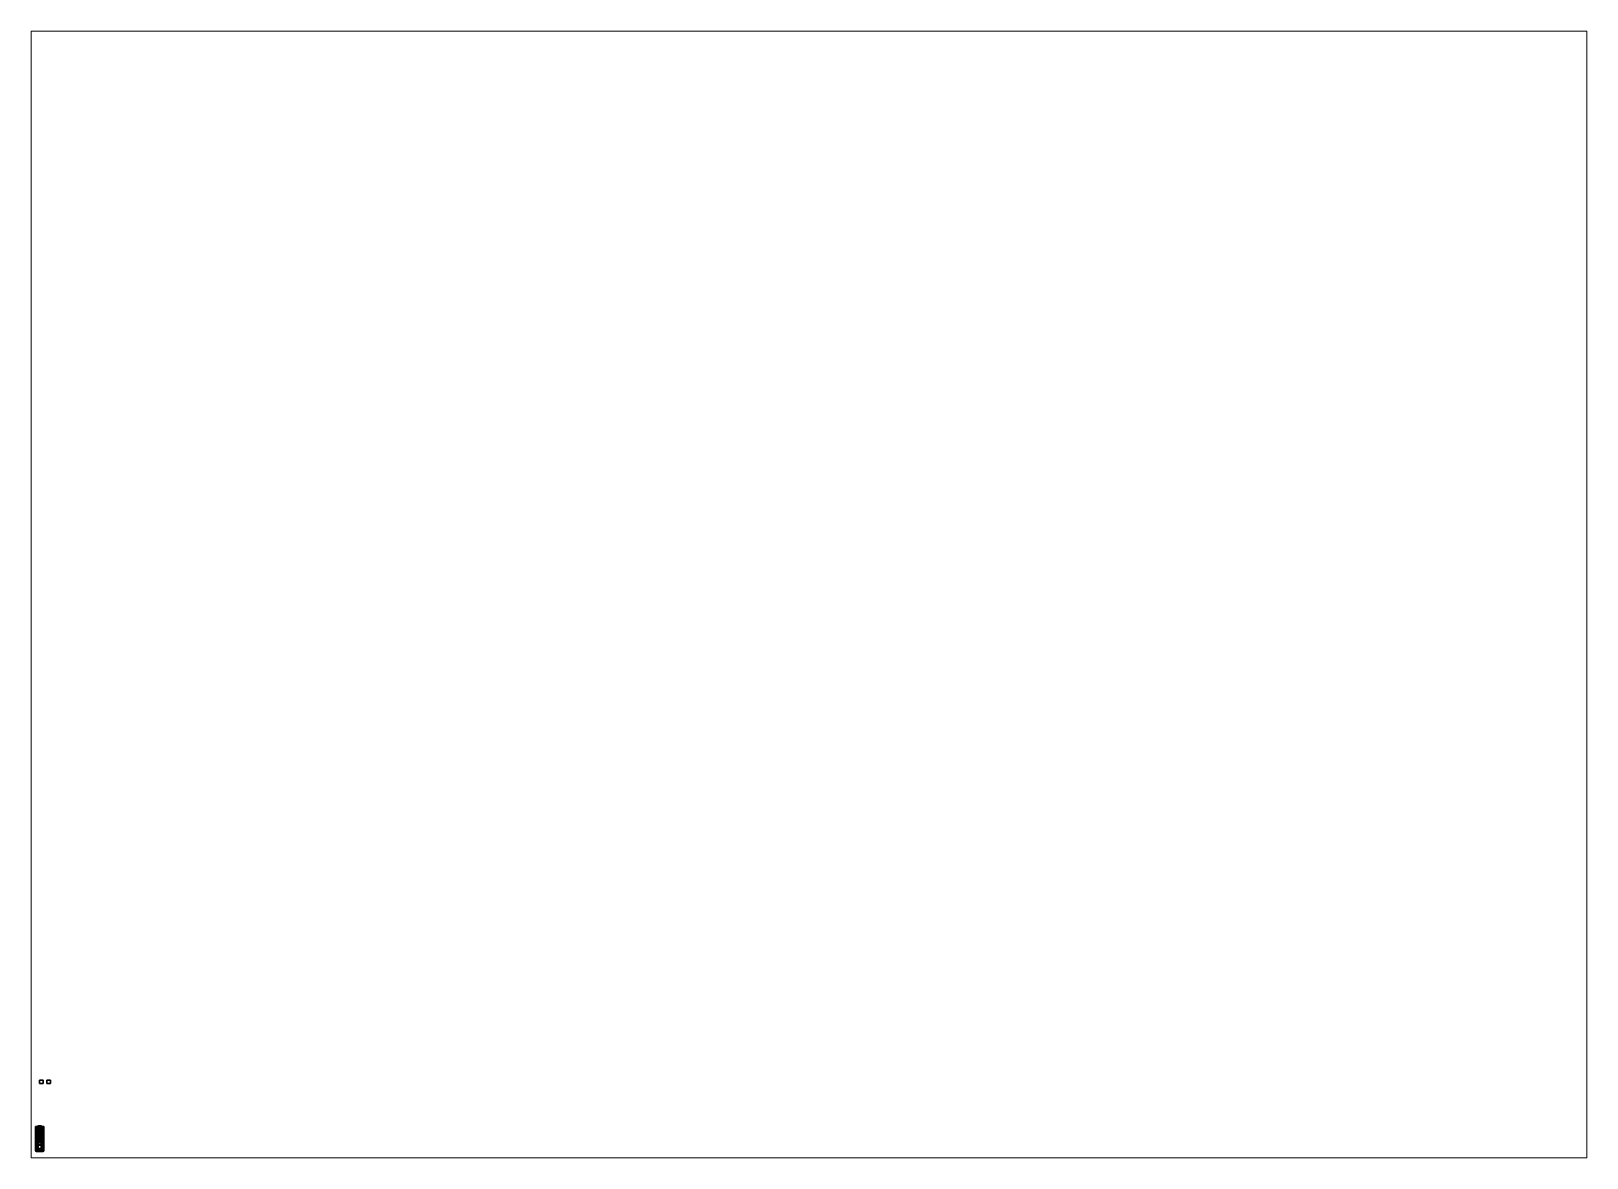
# Paper-space layout 'Layout1' of a CAD drawing. Header units: millimetres. Extents: x 28 to 251, y 20 to 181.
# The model-space entities are those that its viewports show. They can reach past a viewport. Long polylines and large blocks are cut down to what shows.
import ezdxf

# ---------------------------------------------------------------- set-up
doc = ezdxf.new("R2010")
doc.units = ezdxf.units.MM
for name, color, linetype in [('fenders', 6, 'Continuous'), ('frame', 5, 'Continuous'), ('internals', 2, 'Continuous'), ('tent', 4, 'Continuous'), ('tracks', 3, 'Continuous'), ('wheels', 2, 'Continuous')]:
    doc.layers.add(name, color=color, linetype=linetype)

msp = doc.modelspace()

# ---------------------------------------------------------------- linework, layer by layer
for points in [[(1, 16, 1), (1, 16), (0, 16), (0, 16, 1)], [(1, 16), (1, 15), (0, 15), (0, 16)], [(0, 16), (0, 15), (0, 15, 1), (0, 16, 1)], [(0, 16, 1), (0, 15, 1), (1, 15, 1), (1, 16, 1)], [(0, 15, 1), (0, 15), (1, 15), (1, 15, 1)], [(1, 15, 1), (1, 15), (1, 16), (1, 16, 1)], [(3, 16), (3, 15), (2, 15), (2, 16)], [(2, 16), (2, 15), (3, 15), (3, 16)], [(-1.25, 1.3, 1.88), (-1.26, 1.35, 1.88), (-1.23, 1.35, 1.82), (-1.23, 1.3, 1.82)], [(-1.23, 1.3, 1.94), (-1.23, 1.35, 1.94), (-1.26, 1.35, 1.88), (-1.25, 1.3, 1.88)], [(-1.17, 1.35, 1.97), (-1.11, 1.35, 1.94), (-1.26, 1.35, 1.88), (-1.23, 1.35, 1.94)], [(-1.11, 1.35, 1.94), (-1.08, 1.35, 1.88), (-1.23, 1.35, 1.82), (-1.26, 1.35, 1.88)], [(-1.22, 1.27, 1.88), (-1.25, 1.3, 1.88), (-1.23, 1.3, 1.82), (-1.2, 1.27, 1.85)], [(-1.2, 1.27, 1.91), (-1.23, 1.3, 1.94), (-1.25, 1.3, 1.88), (-1.22, 1.27, 1.88)], [(-1.23, 1.3, 1.82), (-1.23, 1.35, 1.82), (-1.17, 1.35, 1.79), (-1.17, 1.3, 1.8)], [(-1.17, 1.3, 1.96), (-1.17, 1.35, 1.97), (-1.23, 1.35, 1.94), (-1.23, 1.3, 1.94)], [(-1.08, 1.35, 1.88), (-1.11, 1.35, 1.82), (-1.17, 1.35, 1.79), (-1.23, 1.35, 1.82)], [(-1.2, 1.27, 1.85), (-1.23, 1.3, 1.82), (-1.17, 1.3, 1.8), (-1.17, 1.27, 1.83)], [(-1.17, 1.27, 1.93), (-1.17, 1.3, 1.96), (-1.23, 1.3, 1.94), (-1.2, 1.27, 1.91)], [(-1.17, 1.26, 1.88), (-1.22, 1.27, 1.88), (-1.2, 1.27, 1.85), (-1.17, 1.26, 1.88)], [(-1.17, 1.26, 1.88), (-1.2, 1.27, 1.91), (-1.22, 1.27, 1.88), (-1.17, 1.26, 1.88)], [(-1.17, 1.26, 1.88), (-1.2, 1.27, 1.85), (-1.17, 1.27, 1.83), (-1.17, 1.26, 1.88)], [(-1.17, 1.26, 1.88), (-1.17, 1.27, 1.93), (-1.2, 1.27, 1.91), (-1.17, 1.26, 1.88)], [(-1.17, 1.33, 1.74), (-1.18, 1.32, 1.73), (-1.18, 1.32, 1.8), (-1.17, 1.33, 1.8)], [(-0.96, 1.33, 1.74), (-0.96, 1.32, 1.73), (-1.18, 1.32, 1.73), (-1.17, 1.33, 1.74)], [(-1.18, 1.32, 1.73), (-1.17, 1.31, 1.74), (-1.17, 1.31, 1.81), (-1.18, 1.32, 1.8)], [(-0.96, 1.32, 1.73), (-0.97, 1.31, 1.74), (-1.17, 1.31, 1.74), (-1.18, 1.32, 1.73)], [(-0.78, 3.33, 0.9), (-0.78, 3.35, 0.87), (-1.17, 3.35, 0.87), (-1.17, 3.33, 0.9)], [(-0.78, 3.35, 0.87), (-0.78, 3.33, 0.84), (-1.17, 3.33, 0.84), (-1.17, 3.35, 0.87)], [(-1.17, 3.29, 0.9), (-1.17, 3.33, 0.9), (-1.17, 3.35, 0.87), (-1.17, 3.27, 0.87)], [(-1.17, 3.27, 0.87), (-1.17, 3.35, 0.87), (-1.17, 3.33, 0.84), (-1.17, 3.29, 0.84)], [(-0.78, 3.29, 0.9), (-0.78, 3.33, 0.9), (-1.17, 3.33, 0.9), (-1.17, 3.29, 0.9)], [(-0.78, 3.33, 0.84), (-0.78, 3.29, 0.84), (-1.17, 3.29, 0.84), (-1.17, 3.33, 0.84)], [(-0.78, 3.27, 0.87), (-0.78, 3.29, 0.9), (-1.17, 3.29, 0.9), (-1.17, 3.27, 0.87)], [(-0.78, 3.29, 0.84), (-0.78, 3.27, 0.87), (-1.17, 3.27, 0.87), (-1.17, 3.29, 0.84)], [(-1.17, 1.3, 1.8), (-1.17, 1.35, 1.79), (-1.11, 1.35, 1.82), (-1.11, 1.3, 1.82)], [(-1.11, 1.3, 1.94), (-1.11, 1.35, 1.94), (-1.17, 1.35, 1.97), (-1.17, 1.3, 1.96)], [(-1.16, 1.32, 1.75), (-1.17, 1.33, 1.74), (-1.17, 1.33, 1.8), (-1.16, 1.32, 1.8)], [(-0.96, 1.32, 1.75), (-0.96, 1.33, 1.74), (-1.17, 1.33, 1.74), (-1.16, 1.32, 1.75)], [(-1.17, 1.31, 1.74), (-1.16, 1.32, 1.75), (-1.16, 1.32, 1.8), (-1.17, 1.31, 1.81)], [(-0.97, 1.31, 1.74), (-0.96, 1.32, 1.75), (-1.16, 1.32, 1.75), (-1.17, 1.31, 1.74)], [(-1.17, 1.27, 1.83), (-1.17, 1.3, 1.8), (-1.11, 1.3, 1.82), (-1.14, 1.27, 1.85)], [(-1.14, 1.27, 1.91), (-1.11, 1.3, 1.94), (-1.17, 1.3, 1.96), (-1.17, 1.27, 1.93)], [(-1.17, 1.26, 1.88), (-1.17, 1.27, 1.83), (-1.14, 1.27, 1.85), (-1.17, 1.26, 1.88)], [(-1.17, 1.26, 1.88), (-1.14, 1.27, 1.85), (-1.12, 1.27, 1.88), (-1.17, 1.26, 1.88)], [(-1.17, 1.26, 1.88), (-1.12, 1.27, 1.88), (-1.14, 1.27, 1.91), (-1.17, 1.26, 1.88)], [(-1.17, 1.26, 1.88), (-1.14, 1.27, 1.91), (-1.17, 1.27, 1.93), (-1.17, 1.26, 1.88)], [(-1.17, 0.51, 1.77), (-1.15, 0.53, 1.75), (-1.15, 0.53, 1.46), (-1.17, 0.51, 1.44)], [(-1.06, 0.53, 1.46), (-1.06, 0.51, 1.44), (-1.17, 0.51, 1.44), (-1.15, 0.53, 1.46)], [(-1.09, 0.51, 1.77), (-1.09, 0.53, 1.75), (-1.15, 0.53, 1.75), (-1.17, 0.51, 1.77)], [(-1.15, 0.49, 1.75), (-1.17, 0.51, 1.77), (-1.17, 0.51, 1.44), (-1.15, 0.49, 1.46)], [(-1.06, 0.51, 1.44), (-1.06, 0.49, 1.46), (-1.15, 0.49, 1.46), (-1.17, 0.51, 1.44)], [(-1.09, 0.49, 1.75), (-1.09, 0.51, 1.77), (-1.17, 0.51, 1.77), (-1.15, 0.49, 1.75)], [(-1.17, 0.05, 1.77), (-1.15, 0.07, 1.75), (-1.15, 0.07, 1.46), (-1.17, 0.05, 1.44)], [(-1.06, 0.07, 1.46), (-1.06, 0.05, 1.44), (-1.17, 0.05, 1.44), (-1.15, 0.07, 1.46)], [(-1.09, 0.05, 1.77), (-1.09, 0.07, 1.75), (-1.15, 0.07, 1.75), (-1.17, 0.05, 1.77)], [(-1.15, 0.03, 1.75), (-1.17, 0.05, 1.77), (-1.17, 0.05, 1.44), (-1.15, 0.03, 1.46)], [(-1.06, 0.05, 1.44), (-1.06, 0.03, 1.46), (-1.15, 0.03, 1.46), (-1.17, 0.05, 1.44)], [(-1.09, 0.03, 1.75), (-1.09, 0.05, 1.77), (-1.17, 0.05, 1.77), (-1.15, 0.03, 1.75)], [(-0.84, 2.04, 0.51), (-0.84, 1.67, 0.51), (-1.16, 1.67, 0.51), (-1.16, 2.04, 0.51)], [(-1.16, 2.04, 0.94), (-1.16, 1.67, 0.94), (-0.84, 1.67, 0.94), (-0.84, 2.04, 0.94)], [(-0.84, 2.04, 0.94), (-0.84, 2.04, 0.51), (-1.16, 2.04, 0.51), (-1.16, 2.04, 0.94)], [(-1.16, 2.04, 0.51), (-1.16, 1.67, 0.51), (-1.16, 1.67, 0.94), (-1.16, 2.04, 0.94)], [(-1.16, 1.67, 0.94), (-1.16, 1.67, 0.51), (-0.84, 1.67, 0.51), (-0.84, 1.67, 0.94)], [(-1.15, 0.53, 1.75), (-1.13, 0.51, 1.73), (-1.13, 0.51, 1.48), (-1.15, 0.53, 1.46)], [(-1.07, 0.51, 1.48), (-1.06, 0.53, 1.46), (-1.15, 0.53, 1.46), (-1.13, 0.51, 1.48)], [(-1.09, 0.53, 1.75), (-1.09, 0.51, 1.73), (-1.13, 0.51, 1.73), (-1.15, 0.53, 1.75)], [(-1.13, 0.51, 1.73), (-1.15, 0.49, 1.75), (-1.15, 0.49, 1.46), (-1.13, 0.51, 1.48)], [(-1.06, 0.49, 1.46), (-1.07, 0.51, 1.48), (-1.13, 0.51, 1.48), (-1.15, 0.49, 1.46)], [(-1.09, 0.51, 1.73), (-1.09, 0.49, 1.75), (-1.15, 0.49, 1.75), (-1.13, 0.51, 1.73)], [(-1.15, 0.07, 1.75), (-1.13, 0.05, 1.73), (-1.13, 0.05, 1.48), (-1.15, 0.07, 1.46)], [(-1.07, 0.05, 1.48), (-1.06, 0.07, 1.46), (-1.15, 0.07, 1.46), (-1.13, 0.05, 1.48)], [(-1.09, 0.07, 1.75), (-1.09, 0.05, 1.73), (-1.13, 0.05, 1.73), (-1.15, 0.07, 1.75)], [(-1.13, 0.05, 1.73), (-1.15, 0.03, 1.75), (-1.15, 0.03, 1.46), (-1.13, 0.05, 1.48)], [(-1.06, 0.03, 1.46), (-1.07, 0.05, 1.48), (-1.13, 0.05, 1.48), (-1.15, 0.03, 1.46)], [(-1.09, 0.05, 1.73), (-1.09, 0.03, 1.75), (-1.15, 0.03, 1.75), (-1.13, 0.05, 1.73)], [(-1.14, 1.27, 1.85), (-1.11, 1.3, 1.82), (-1.09, 1.3, 1.88), (-1.12, 1.27, 1.88)], [(-1.12, 1.27, 1.88), (-1.09, 1.3, 1.88), (-1.11, 1.3, 1.94), (-1.14, 1.27, 1.91)], [(-1.11, 1.3, 1.82), (-1.11, 1.35, 1.82), (-1.08, 1.35, 1.88), (-1.09, 1.3, 1.88)], [(-1.09, 1.3, 1.88), (-1.08, 1.35, 1.88), (-1.11, 1.35, 1.94), (-1.11, 1.3, 1.94)], [(-1.07, 0.56, 1.48), (-1.07, 0, 1.48), (-1.11, 0, 1.89), (-1.1, 0.56, 1.86)], [(-1.1, 0.56, 1.86), (-1.11, 0, 1.89), (-1.11, 0.05, 1.94), (-1.11, 0.5, 1.94)], [(-1.09, 0.5, 1.94), (-1.08, 0.56, 1.86), (-1.1, 0.56, 1.86), (-1.11, 0.5, 1.94)], [(-1.11, 0.5, 1.94), (-1.11, 0.05, 1.94), (-1.09, 0.05, 1.94), (-1.09, 0.5, 1.94)], [(-1.11, 0.05, 1.94), (-1.11, 0, 1.89), (-1.09, 0, 1.89), (-1.09, 0.05, 1.94)], [(-1.11, 0, 1.89), (-1.07, 0, 1.48), (-1.05, 0, 1.48), (-1.09, 0, 1.89)], [(-1.08, 0.56, 1.86), (-1.05, 0.56, 1.48), (-1.07, 0.56, 1.48), (-1.1, 0.56, 1.86)], [(-1.09, 0, 1.89), (-1.05, 0, 1.48), (-1.05, 0.56, 1.48), (-1.08, 0.56, 1.86)], [(-1.09, 0.5, 1.94), (-1.09, 0.05, 1.94), (-1.09, 0, 1.89), (-1.08, 0.56, 1.86)], [(-1.06, 0.56, 1.4), (-1.06, 0, 1.39), (-1.07, 0, 1.48), (-1.07, 0.56, 1.48)], [(-1.05, 0.56, 1.48), (-1.05, 0.56, 1.4), (-1.06, 0.56, 1.4), (-1.07, 0.56, 1.48)], [(-1.07, 0, 1.48), (-1.06, 0, 1.39), (-1.04, 0, 1.39), (-1.05, 0, 1.48)], [(-1.05, 0.56, 1.4), (-1.04, 0.66, 1.31), (-1.05, 0.66, 1.31), (-1.06, 0.56, 1.4)], [(-1.06, 0.56, 1.31), (-1.05, 0.66, 1.31), (-1.05, 0.56, 1.21)], [(-1.05, 0.56, 1.21), (-1.05, -1.77, 1.21), (-1.06, -1.77, 1.31), (-1.06, 0.56, 1.31)], [(-1.06, 0.56, 1.4), (-1.06, 0.56, 1.4), (-1.06, -0.11, 1.31), (-1.06, 0, 1.39)], [(-1.06, 0.56, 1.31), (-1.06, -0.11, 1.31), (-1.06, -0.11, 1.31), (-1.06, 0.56, 1.4)], [(-1.06, 0, 1.39), (-1.06, -0.11, 1.31), (-1.04, -0.11, 1.31), (-1.04, 0, 1.39)], [(-1.03, 1.15, 1.21), (-1.05, 0.56, 1.21), (-1.05, 0.66, 1.31), (-1.04, 1.06, 1.31)], [(-1.04, 0.66, 1.31), (-1.02, 1.06, 1.31), (-1.04, 1.06, 1.31), (-1.05, 0.66, 1.31)], [(-1.04, 0.56, 1.31), (-1.04, 0.56, 1.31), (-1.04, 0.66, 1.31), (-1.05, 0.56, 1.4)], [(-1.04, 0, 1.39), (-1.04, -0.11, 1.31), (-1.05, 0.56, 1.4)], [(-1.04, -0.11, 1.31), (-1.04, -0.11, 1.31), (-1.04, 0.56, 1.31), (-1.05, 0.56, 1.4)], [(-1.05, 0, 1.48), (-1.04, 0, 1.39), (-1.05, 0.56, 1.4), (-1.05, 0.56, 1.48)], [(-0.95, 1.36, 1.15), (-1.04, 1.15, 1.31), (-0.98, 1.29, 1.86), (-0.95, 1.36, 1.84)], [(-0.95, 1.36, 1.15), (-1.03, 1.15, 1.21), (-1.04, 1.15, 1.31), (-0.95, 1.36, 1.15)], [(-0.98, 1.29, 1.86), (-1.04, 1.15, 1.86), (1.04, 1.15, 1.86), (0.98, 1.29, 1.86)], [(-1.04, 1.15, 1.31), (-1.04, 1.15, 1.31), (-1.04, 1.15, 1.86), (-0.98, 1.29, 1.86)], [(-1.04, 0.66, 1.31), (-1.03, 0.56, 1.21), (-1.01, 1.15, 1.21), (-1.02, 1.06, 1.31)], [(-1.02, 1.06, 1.31), (-1.02, 1.15, 1.4), (-1.04, 1.15, 1.4), (-1.04, 1.06, 1.31)], [(-1.04, 1.06, 1.31), (-1.04, 1.15, 1.4), (-1.04, 1.15, 1.31)], [(-1.04, 1.06, 1.31), (-1.04, 1.15, 1.31), (-1.03, 1.15, 1.21)], [(-1.04, 1.15, 1.86), (-1.02, 1.15, 1.4), (-0.98, 1.15, 1.4), (-0.98, 1.15, 1.85)], [(-1.02, 1.15, 1.4), (-1.04, 1.15, 1.86), (-1.04, 1.15, 1.86), (-1.04, 1.15, 1.4)], [(-1.04, 1.15, 1.86), (-0.98, 1.15, 1.85), (-0.06, 1.15, 1.85), (1.04, 1.15, 1.86)], [(-1.03, 0.56, 1.21), (-1.03, 0.56, 1.21), (-1.04, 0.66, 1.31), (-1.04, 0.56, 1.31)], [(-1.04, -1.77, 1.31), (-1.03, -1.77, 1.21), (-1.03, 0.56, 1.21), (-1.04, 0.56, 1.31)], [(-1.03, 0.56, 1.21), (-0.98, 0.26, 1.21), (-0.98, 0.77, 1.21), (-1.01, 1.15, 1.21)], [(-1.03, -0.42, 1.21), (-1.03, -0.42, 1.21), (-0.98, 0.26, 1.21), (-1.03, 0.56, 1.21)], [(-1.03, -0.42, 1.21), (1.03, -0.42, 1.21), (0.98, 0.26, 1.21), (-0.98, 0.26, 1.21)], [(-1.02, 1.15, 1.31), (-1.02, 1.15, 1.31), (-1.02, 1.15, 1.4), (-1.02, 1.06, 1.31)], [(-1.02, 1.15, 1.4), (-1.02, 1.15, 1.31), (1.02, 1.15, 1.31), (1.02, 1.15, 1.4)], [(-1.01, 1.15, 1.21), (-1.01, 1.15, 1.21), (-1.02, 1.15, 1.31), (-1.02, 1.06, 1.31)], [(-1.02, 1.15, 1.31), (-1.01, 1.15, 1.21), (1.01, 1.15, 1.21), (1.02, 1.15, 1.31)], [(-0.98, 0.77, 1.21), (0.98, 0.77, 1.21), (1.01, 1.15, 1.21), (-1.01, 1.15, 1.21)], [(-0.95, 1.36, 1.84), (-0.98, 1.29, 1.86), (0.98, 1.29, 1.86), (0.95, 1.36, 1.84)], [(-0.94, 1.12, 2.34), (-0.94, 1.26, 1.95), (-0.98, 1.29, 1.86), (-0.98, 1.09, 2.41)], [(-0.98, 1.29, 1.86), (-0.98, 1.24, 1.86), (-0.98, 1.05, 2.41), (-0.98, 1.09, 2.41)], [(0.94, 1.26, 1.95), (0.98, 1.29, 1.86), (-0.98, 1.29, 1.86), (-0.94, 1.26, 1.95)], [(-0.98, 1.05, 2.41), (-0.98, 1.24, 1.86), (-0.94, 1.21, 1.95), (-0.94, 1.07, 2.34)], [(-0.94, 1.21, 1.95), (-0.98, 1.24, 1.86), (0.98, 1.24, 1.86), (0.94, 1.21, 1.95)], [(-0.98, 1.15, 1.4), (-0.98, 1.05, 1.4), (-0.98, 1.05, 1.85), (-0.98, 1.15, 1.85)], [(-0.06, 1.15, 1.4), (-0.06, 1.05, 1.4), (-0.98, 1.05, 1.4), (-0.98, 1.15, 1.4)], [(-0.98, 1.15, 1.85), (-0.98, 1.05, 1.85), (-0.06, 1.05, 1.85), (-0.06, 1.15, 1.85)], [(0.98, 1.09, 2.41), (0.94, 1.12, 2.34), (-0.94, 1.12, 2.34), (-0.98, 1.09, 2.41)], [(-0.98, 1.09, 2.41), (-0.98, 1.05, 2.41), (0.98, 1.05, 2.41), (0.98, 1.09, 2.41)], [(-0.98, 1.05, 2.41), (-0.94, 1.07, 2.34), (0.94, 1.07, 2.34), (0.98, 1.05, 2.41)], [(-0.98, 1.05, 1.85), (-0.98, 1.05, 1.4), (-0.06, 1.05, 1.4), (-0.06, 1.05, 1.85)], [(0.95, 1.36, 1.84), (0.05, 1.36, 1.82), (-0.05, 1.36, 1.82), (-0.95, 1.36, 1.84)], [(-0.05, 1.36, 1.82), (-0.65, 1.36, 1.75), (-0.95, 1.36, 1.84)], [(-0.95, 1.36, 1.84), (-0.65, 1.36, 1.75), (-0.81, 1.36, 1.69), (-0.95, 1.36, 1.84)], [(-0.81, 1.36, 1.69), (-0.86, 1.36, 1.63), (-0.95, 1.36, 1.84)], [(-0.86, 1.36, 1.15), (-0.95, 1.36, 1.15), (-0.95, 1.36, 1.84), (-0.86, 1.36, 1.63)], [(-0.94, 1.07, 2.34), (-0.94, 1.21, 1.95), (-0.94, 1.26, 1.95), (-0.94, 1.12, 2.34)], [(-0.94, 1.26, 1.95), (-0.94, 1.21, 1.95), (-0.02, 1.21, 1.95), (-0.02, 1.26, 1.95)], [(-0.02, 1.12, 2.34), (-0.02, 1.07, 2.34), (-0.94, 1.07, 2.34), (-0.94, 1.12, 2.34)], [(-0.45, 2.9, 0.93), (-0.86, 1.59, 0.93), (-0.86, 1.59, 1.63), (-0.45, 2.9, 1.63)], [(-0.45, 2.9, 1.63), (-0.86, 1.59, 1.63), (-0.81, 1.59, 1.69), (-0.4, 2.9, 1.68)], [(-0.86, 1.59, 1.63), (-0.86, 1.59, 0.93), (-0.86, 1.49, 1.06), (-0.86, 1.36, 1.63)], [(-0.81, 1.59, 1.69), (-0.86, 1.59, 1.63), (-0.86, 1.36, 1.63), (-0.81, 1.36, 1.69)], [(-0.86, 1.36, 1.63), (-0.86, 1.49, 1.06), (-0.86, 1.36, 1.15), (-0.86, 1.36, 1.63)], [(-0.84, 1.67, 0.94), (-0.84, 1.67, 0.51), (-0.84, 2.04, 0.51), (-0.84, 2.04, 0.94)], [(-0.81, 1.59, 1.69), (-0.65, 1.59, 1.75), (-0.24, 2.9, 1.72), (-0.4, 2.9, 1.68)], [(-0.65, 1.36, 1.75), (-0.65, 1.59, 1.75), (-0.81, 1.59, 1.69), (-0.81, 1.36, 1.69)], [(-0.45, 3.43, 0.9), (-0.45, 3.45, 0.87), (-0.78, 3.35, 0.87), (-0.78, 3.33, 0.9)], [(-0.45, 3.45, 0.87), (-0.45, 3.43, 0.84), (-0.78, 3.33, 0.84), (-0.78, 3.35, 0.87)], [(-0.45, 3.39, 0.9), (-0.45, 3.43, 0.9), (-0.78, 3.33, 0.9), (-0.78, 3.29, 0.9)], [(-0.45, 3.43, 0.84), (-0.45, 3.39, 0.84), (-0.78, 3.29, 0.84), (-0.78, 3.33, 0.84)], [(-0.45, 3.37, 0.87), (-0.45, 3.39, 0.9), (-0.78, 3.29, 0.9), (-0.78, 3.27, 0.87)], [(-0.45, 3.39, 0.84), (-0.45, 3.37, 0.87), (-0.78, 3.27, 0.87), (-0.78, 3.29, 0.84)], [(-0.59, 1.04, 1.99), (-0.6, 1.06, 1.98), (-0.68, 0.91, 1.87), (-0.66, 0.9, 1.89)], [(-0.6, 1.06, 1.98), (-0.59, 1.06, 1.95), (-0.66, 0.92, 1.86), (-0.68, 0.91, 1.87)], [(-0.68, 0.91, 1.87), (-0.66, 0.92, 1.86), (-0.59, 0.78, 1.76), (-0.6, 0.76, 1.77)], [(-0.66, 0.9, 1.89), (-0.68, 0.91, 1.87), (-0.6, 0.76, 1.77), (-0.59, 0.76, 1.79)], [(-0.59, 1.06, 1.95), (-0.58, 1.04, 1.96), (-0.64, 0.91, 1.87), (-0.66, 0.92, 1.86)], [(-0.58, 1.04, 1.96), (-0.59, 1.04, 1.99), (-0.66, 0.9, 1.89), (-0.64, 0.91, 1.87)], [(-0.46, 0.91, 1.87), (-0.44, 0.94, 1.87), (-0.63, 0.93, 1.88), (-0.66, 0.9, 1.89)], [(-0.44, 0.94, 1.87), (-0.46, 0.93, 1.84), (-0.66, 0.92, 1.86), (-0.63, 0.93, 1.88)], [(-0.46, 0.93, 1.84), (-0.44, 0.91, 1.85), (-0.63, 0.89, 1.86), (-0.66, 0.92, 1.86)], [(-0.66, 0.92, 1.86), (-0.64, 0.91, 1.87), (-0.58, 0.78, 1.79), (-0.59, 0.78, 1.76)], [(-0.64, 0.91, 1.87), (-0.66, 0.9, 1.89), (-0.59, 0.76, 1.79), (-0.58, 0.78, 1.79)], [(-0.44, 0.91, 1.85), (-0.46, 0.91, 1.87), (-0.66, 0.9, 1.89), (-0.63, 0.89, 1.86)], [(-0.64, 3.16, 1.05), (-0.65, 3.22, 1.05), (-0.62, 3.22, 0.98), (-0.61, 3.16, 0.99)], [(-0.61, 3.16, 1.11), (-0.62, 3.22, 1.12), (-0.65, 3.22, 1.05), (-0.64, 3.16, 1.05)], [(-0.55, 3.22, 1.15), (-0.48, 3.22, 1.12), (-0.65, 3.22, 1.05), (-0.62, 3.22, 1.12)], [(-0.48, 3.22, 1.12), (-0.45, 3.22, 1.05), (-0.62, 3.22, 0.98), (-0.65, 3.22, 1.05)], [(-0.24, 2.9, 1.72), (-0.65, 1.59, 1.75), (-0.05, 1.59, 1.82), (-0.05, 2.9, 1.75)], [(-0.05, 1.59, 1.82), (-0.65, 1.59, 1.75), (-0.65, 1.36, 1.75), (-0.05, 1.36, 1.82)], [(-0.6, 3.13, 1.05), (-0.64, 3.16, 1.05), (-0.61, 3.16, 0.99), (-0.59, 3.13, 1.01)], [(-0.59, 3.13, 1.09), (-0.61, 3.16, 1.11), (-0.64, 3.16, 1.05), (-0.6, 3.13, 1.05)], [(-0.63, 1.59, 0.93), (-0.63, -3.01, 0.93), (-0.63, -2.63, 1.21), (-0.63, 1.15, 1.21)], [(-0.63, 1.49, 1.06), (-0.63, 1.59, 0.93), (-0.63, 1.15, 1.21), (-0.63, 1.36, 1.15)], [(-0.61, 3.16, 0.99), (-0.62, 3.22, 0.98), (-0.55, 3.22, 0.95), (-0.55, 3.16, 0.96)], [(-0.55, 3.16, 1.14), (-0.55, 3.22, 1.15), (-0.62, 3.22, 1.12), (-0.61, 3.16, 1.11)], [(-0.45, 3.22, 1.05), (-0.48, 3.22, 0.98), (-0.55, 3.22, 0.95), (-0.62, 3.22, 0.98)], [(-0.59, 3.13, 1.01), (-0.61, 3.16, 0.99), (-0.55, 3.16, 0.96), (-0.55, 3.13, 1)], [(-0.55, 3.13, 1.1), (-0.55, 3.16, 1.14), (-0.61, 3.16, 1.11), (-0.59, 3.13, 1.09)], [(-0.55, 3.11, 1.05), (-0.6, 3.13, 1.05), (-0.59, 3.13, 1.01), (-0.55, 3.11, 1.05)], [(-0.55, 3.11, 1.05), (-0.59, 3.13, 1.09), (-0.6, 3.13, 1.05), (-0.55, 3.11, 1.05)], [(-0.42, 1.1, 2.03), (-0.42, 1.13, 2.02), (-0.6, 1.06, 1.98), (-0.59, 1.04, 1.99)], [(-0.42, 1.13, 2.02), (-0.42, 1.12, 1.99), (-0.59, 1.06, 1.95), (-0.6, 1.06, 1.98)], [(-0.6, 0.76, 1.77), (-0.59, 0.78, 1.76), (-0.42, 0.72, 1.72), (-0.42, 0.7, 1.73)], [(-0.59, 0.76, 1.79), (-0.6, 0.76, 1.77), (-0.42, 0.7, 1.73), (-0.42, 0.7, 1.75)], [(-0.55, 3.11, 1.05), (-0.59, 3.13, 1.01), (-0.55, 3.13, 1), (-0.55, 3.11, 1.05)], [(-0.55, 3.11, 1.05), (-0.55, 3.13, 1.1), (-0.59, 3.13, 1.09), (-0.55, 3.11, 1.05)], [(-0.42, 1.12, 1.99), (-0.42, 1.09, 2), (-0.58, 1.04, 1.96), (-0.59, 1.06, 1.95)], [(-0.42, 1.09, 2), (-0.42, 1.1, 2.03), (-0.59, 1.04, 1.99), (-0.58, 1.04, 1.96)], [(-0.58, 0.78, 1.79), (-0.59, 0.76, 1.79), (-0.42, 0.7, 1.75), (-0.42, 0.73, 1.75)], [(-0.59, 0.78, 1.76), (-0.58, 0.78, 1.79), (-0.42, 0.73, 1.75), (-0.42, 0.72, 1.72)], [(-0.55, 3.16, 0.96), (-0.55, 3.22, 0.95), (-0.48, 3.22, 0.98), (-0.49, 3.16, 0.99)], [(-0.49, 3.16, 1.11), (-0.48, 3.22, 1.12), (-0.55, 3.22, 1.15), (-0.55, 3.16, 1.14)], [(-0.55, 3.13, 1), (-0.55, 3.16, 0.96), (-0.49, 3.16, 0.99), (-0.51, 3.13, 1.01)], [(-0.51, 3.13, 1.09), (-0.49, 3.16, 1.11), (-0.55, 3.16, 1.14), (-0.55, 3.13, 1.1)], [(-0.55, 3.11, 1.05), (-0.55, 3.13, 1), (-0.51, 3.13, 1.01), (-0.55, 3.11, 1.05)], [(-0.55, 3.11, 1.05), (-0.51, 3.13, 1.01), (-0.5, 3.13, 1.05), (-0.55, 3.11, 1.05)], [(-0.55, 3.11, 1.05), (-0.5, 3.13, 1.05), (-0.51, 3.13, 1.09), (-0.55, 3.11, 1.05)], [(-0.55, 3.11, 1.05), (-0.51, 3.13, 1.09), (-0.55, 3.13, 1.1), (-0.55, 3.11, 1.05)], [(-0.51, 3.13, 1.01), (-0.49, 3.16, 0.99), (-0.46, 3.16, 1.05), (-0.5, 3.13, 1.05)], [(-0.5, 3.13, 1.05), (-0.46, 3.16, 1.05), (-0.49, 3.16, 1.11), (-0.51, 3.13, 1.09)], [(-0.49, 3.16, 0.99), (-0.48, 3.22, 0.98), (-0.45, 3.22, 1.05), (-0.46, 3.16, 1.05)], [(-0.46, 3.16, 1.05), (-0.45, 3.22, 1.05), (-0.48, 3.22, 1.12), (-0.49, 3.16, 1.11)], [(-0.46, 0.91, 1.87), (-0.42, 0.94, 1.9), (-0.42, 1.39, 1.25), (-0.46, 1.35, 1.23)], [(-0.42, 0.88, 1.85), (-0.46, 0.91, 1.87), (-0.46, 1.35, 1.23), (-0.42, 1.32, 1.21)], [(-0.42, 0.88, 1.85), (-0.38, 0.91, 1.87), (-0.42, 0.94, 1.9), (-0.46, 0.91, 1.87)], [(0.45, 3.43, 0.9), (0.45, 3.45, 0.87), (-0.45, 3.45, 0.87), (-0.45, 3.43, 0.9)], [(0.45, 3.45, 0.87), (0.45, 3.43, 0.84), (-0.45, 3.43, 0.84), (-0.45, 3.45, 0.87)], [(0.45, 3.39, 0.9), (0.45, 3.43, 0.9), (-0.45, 3.43, 0.9), (-0.45, 3.39, 0.9)], [(0.45, 3.43, 0.84), (0.45, 3.39, 0.84), (-0.45, 3.39, 0.84), (-0.45, 3.43, 0.84)], [(0.45, 3.37, 0.87), (0.45, 3.39, 0.9), (-0.45, 3.39, 0.9), (-0.45, 3.37, 0.87)], [(0.45, 3.39, 0.84), (0.45, 3.37, 0.87), (-0.45, 3.37, 0.87), (-0.45, 3.39, 0.84)], [(-0.36, 3.21, 0.93), (-0.45, 2.9, 0.93), (-0.45, 2.9, 1.63), (-0.36, 3.12, 1.66)], [(-0.45, 2.9, 1.63), (-0.4, 2.9, 1.68), (-0.31, 3.12, 1.71), (-0.36, 3.12, 1.66)], [(-0.42, 0.97, 1.86), (-0.44, 0.94, 1.87), (-0.44, 1.09, 1.99), (-0.42, 1.12, 1.99)], [(-0.44, 0.94, 1.87), (-0.42, 0.94, 1.9), (-0.42, 1.1, 2.03), (-0.44, 1.09, 1.99)], [(-0.42, 0.88, 1.85), (-0.44, 0.91, 1.85), (-0.44, 0.74, 1.75), (-0.42, 0.7, 1.75)], [(-0.44, 0.91, 1.85), (-0.42, 0.9, 1.82), (-0.42, 0.72, 1.72), (-0.44, 0.74, 1.75)], [(-0.42, 0.94, 1.9), (-0.38, 0.91, 1.87), (-0.38, 1.35, 1.23), (-0.42, 1.39, 1.25)], [(-0.38, 0.91, 1.87), (-0.42, 0.88, 1.85), (-0.42, 1.32, 1.21), (-0.38, 1.35, 1.23)], [(-0.25, 1.04, 1.99), (-0.24, 1.06, 1.98), (-0.42, 1.13, 2.02), (-0.42, 1.1, 2.03)], [(-0.24, 1.06, 1.98), (-0.25, 1.06, 1.95), (-0.42, 1.12, 1.99), (-0.42, 1.13, 2.02)], [(-0.4, 0.94, 1.87), (-0.42, 0.97, 1.86), (-0.42, 1.12, 1.99), (-0.4, 1.09, 1.99)], [(-0.25, 1.06, 1.95), (-0.26, 1.04, 1.96), (-0.42, 1.09, 2), (-0.42, 1.12, 1.99)], [(-0.42, 0.94, 1.9), (-0.4, 0.94, 1.87), (-0.4, 1.09, 1.99), (-0.42, 1.1, 2.03)], [(-0.26, 1.04, 1.96), (-0.25, 1.04, 1.99), (-0.42, 1.1, 2.03), (-0.42, 1.09, 2)], [(-0.42, 0.9, 1.82), (-0.4, 0.91, 1.85), (-0.4, 0.74, 1.75), (-0.42, 0.72, 1.72)], [(-0.4, 0.91, 1.85), (-0.42, 0.88, 1.85), (-0.42, 0.7, 1.75), (-0.4, 0.74, 1.75)], [(-0.42, 0.73, 1.75), (-0.42, 0.7, 1.75), (-0.25, 0.76, 1.79), (-0.26, 0.78, 1.79)], [(-0.42, 0.7, 1.73), (-0.42, 0.72, 1.72), (-0.25, 0.78, 1.76), (-0.24, 0.76, 1.77)], [(-0.42, 0.72, 1.72), (-0.42, 0.73, 1.75), (-0.26, 0.78, 1.79), (-0.25, 0.78, 1.76)], [(-0.42, 0.7, 1.75), (-0.42, 0.7, 1.73), (-0.24, 0.76, 1.77), (-0.25, 0.76, 1.79)], [(-0.4, 2.9, 1.68), (-0.24, 2.9, 1.72), (-0.05, 3.11, 1.75), (-0.31, 3.12, 1.71)], [(-0.38, 0.93, 1.84), (-0.4, 0.94, 1.87), (-0.21, 0.93, 1.88), (-0.18, 0.92, 1.86)], [(-0.4, 0.94, 1.87), (-0.38, 0.91, 1.87), (-0.18, 0.9, 1.89), (-0.21, 0.93, 1.88)], [(-0.4, 0.91, 1.85), (-0.38, 0.93, 1.84), (-0.18, 0.92, 1.86), (-0.21, 0.89, 1.86)], [(-0.38, 0.91, 1.87), (-0.4, 0.91, 1.85), (-0.21, 0.89, 1.86), (-0.18, 0.9, 1.89)], [(0.36, 3.12, 1.66), (0.36, 3.21, 0.93), (-0.36, 3.21, 0.93), (-0.36, 3.12, 1.66)], [(-0.36, 3.12, 1.66), (-0.31, 3.12, 1.71), (0.31, 3.12, 1.71), (0.36, 3.12, 1.66)], [(0.05, 3.11, 1.75), (0.31, 3.12, 1.71), (-0.31, 3.12, 1.71), (-0.05, 3.11, 1.75)], [(-0.18, 0.92, 1.86), (-0.2, 0.91, 1.87), (-0.26, 1.04, 1.96), (-0.25, 1.06, 1.95)], [(-0.2, 0.91, 1.87), (-0.18, 0.9, 1.89), (-0.25, 1.04, 1.99), (-0.26, 1.04, 1.96)], [(-0.25, 0.78, 1.76), (-0.26, 0.78, 1.79), (-0.2, 0.91, 1.87), (-0.18, 0.92, 1.86)], [(-0.26, 0.78, 1.79), (-0.25, 0.76, 1.79), (-0.18, 0.9, 1.89), (-0.2, 0.91, 1.87)], [(-0.18, 0.9, 1.89), (-0.16, 0.91, 1.87), (-0.24, 1.06, 1.98), (-0.25, 1.04, 1.99)], [(-0.16, 0.91, 1.87), (-0.18, 0.92, 1.86), (-0.25, 1.06, 1.95), (-0.24, 1.06, 1.98)], [(-0.24, 0.76, 1.77), (-0.25, 0.78, 1.76), (-0.18, 0.92, 1.86), (-0.16, 0.91, 1.87)], [(-0.25, 0.76, 1.79), (-0.24, 0.76, 1.77), (-0.16, 0.91, 1.87), (-0.18, 0.9, 1.89)], [(-0.24, 2.9, 1.72), (-0.24, 2.9, 1.72), (-0.05, 2.9, 1.75), (-0.05, 3.11, 1.75)], [(-0.06, 1.05, 1.85), (-0.06, 1.05, 1.4), (-0.06, 1.15, 1.4), (-0.06, 1.15, 1.85)], [(-0.06, 1.15, 1.85), (-0.06, 1.15, 1.4), (1.02, 1.15, 1.4), (1.04, 1.15, 1.86)], [(-0.05, 3.11, 1.75), (-0.05, 2.9, 1.75), (0.05, 2.9, 1.75), (0.05, 3.11, 1.75)], [(-0.05, 2.9, 1.75), (-0.05, 1.59, 1.82), (0.05, 1.59, 1.82), (0.05, 2.9, 1.75)], [(0.05, 1.36, 1.82), (0.05, 1.59, 1.82), (-0.05, 1.59, 1.82), (-0.05, 1.36, 1.82)], [(0, 3.1, 1.78), (-0.03, 3.09, 1.78), (-0.04, 3.06, 1.78), (0.03, 3.09, 1.78)], [(-0.03, 3.09, 1.75), (-0.04, 3.06, 1.75), (-0.04, 3.06, 1.78), (-0.03, 3.09, 1.78)], [(0.03, 3.09, 1.78), (-0.04, 3.06, 1.78), (-0.03, 3.03, 1.78), (0.04, 3.06, 1.78)], [(-0.04, 3.06, 1.75), (-0.03, 3.03, 1.75), (-0.03, 3.03, 1.78), (-0.04, 3.06, 1.78)], [(0, 3.1, 1.75), (-0.03, 3.09, 1.75), (-0.03, 3.09, 1.78), (0, 3.1, 1.78)], [(0.04, 3.06, 1.78), (-0.03, 3.03, 1.78), (0, 3.02, 1.78), (0.03, 3.03, 1.78)], [(-0.03, 3.03, 1.75), (0, 3.02, 1.75), (0, 3.02, 1.78), (-0.03, 3.03, 1.78)], [(-0.02, 1.26, 1.95), (-0.02, 1.21, 1.95), (-0.02, 1.07, 2.34), (-0.02, 1.12, 2.34)], [(0.02, 1.12, 2.34), (0.02, 1.26, 1.95), (-0.02, 1.26, 1.95), (-0.02, 1.12, 2.34)], [(-0.02, 1.07, 2.34), (-0.02, 1.21, 1.95), (0.02, 1.21, 1.95), (0.02, 1.07, 2.34)], [(0, 0.89, 1.21), (-0.02, 0.87, 1.21), (-0.02, 0.87, 1.63), (0, 0.89, 1.63)], [(0, 0.89, 1.63), (-0.02, 0.87, 1.63), (0, 0.85, 1.63), (0.02, 0.87, 1.63)], [(-0.02, 0.87, 1.21), (0, 0.85, 1.21), (0, 0.85, 1.63), (-0.02, 0.87, 1.63)], [(0.03, 3.09, 1.75), (0, 3.1, 1.75), (0, 3.1, 1.78), (0.03, 3.09, 1.78)], [(0, 3.02, 1.75), (0.03, 3.03, 1.75), (0.03, 3.03, 1.78), (0, 3.02, 1.78)], [(0.02, 0.87, 1.21), (0, 0.89, 1.21), (0, 0.89, 1.63), (0.02, 0.87, 1.63)], [(0, 0.85, 1.21), (0.02, 0.87, 1.21), (0.02, 0.87, 1.63), (0, 0.85, 1.63)], [(0.02, 1.07, 2.34), (0.02, 1.21, 1.95), (0.02, 1.26, 1.95), (0.02, 1.12, 2.34)], [(0.02, 1.26, 1.95), (0.02, 1.21, 1.95), (0.94, 1.21, 1.95), (0.94, 1.26, 1.95)], [(0.94, 1.12, 2.34), (0.94, 1.07, 2.34), (0.02, 1.07, 2.34), (0.02, 1.12, 2.34)], [(0.04, 3.06, 1.75), (0.03, 3.09, 1.75), (0.03, 3.09, 1.78), (0.04, 3.06, 1.78)], [(0.03, 3.03, 1.75), (0.04, 3.06, 1.75), (0.04, 3.06, 1.78), (0.03, 3.03, 1.78)], [(0.05, 3.11, 1.75), (0.24, 2.9, 1.72), (0.4, 2.9, 1.68), (0.31, 3.12, 1.71)], [(0.05, 1.59, 1.82), (0.65, 1.59, 1.75), (0.24, 2.9, 1.72), (0.05, 2.9, 1.75)], [(0.65, 1.36, 1.75), (0.65, 1.59, 1.75), (0.05, 1.59, 1.82), (0.05, 1.36, 1.82)], [(0.95, 1.36, 1.84), (0.65, 1.36, 1.75), (0.05, 1.36, 1.82), (0.95, 1.36, 1.84)], [(0.24, 2.9, 1.72), (0.65, 1.59, 1.75), (0.81, 1.59, 1.69), (0.4, 2.9, 1.68)], [(0.31, 3.12, 1.71), (0.4, 2.9, 1.68), (0.45, 2.9, 1.63), (0.36, 3.12, 1.66)], [(0.45, 2.9, 1.63), (0.45, 2.9, 0.93), (0.36, 3.21, 0.93), (0.36, 3.12, 1.66)], [(0.81, 1.59, 1.69), (0.86, 1.59, 1.63), (0.45, 2.9, 1.63), (0.4, 2.9, 1.68)], [(0.45, 3.43, 0.84), (0.45, 3.45, 0.87), (0.78, 3.35, 0.87), (0.78, 3.33, 0.84)], [(0.45, 3.45, 0.87), (0.45, 3.43, 0.9), (0.78, 3.33, 0.9), (0.78, 3.35, 0.87)], [(0.45, 3.39, 0.84), (0.45, 3.43, 0.84), (0.78, 3.33, 0.84), (0.78, 3.29, 0.84)], [(0.45, 3.43, 0.9), (0.45, 3.39, 0.9), (0.78, 3.29, 0.9), (0.78, 3.33, 0.9)], [(0.45, 3.37, 0.87), (0.45, 3.39, 0.84), (0.78, 3.29, 0.84), (0.78, 3.27, 0.87)], [(0.45, 3.39, 0.9), (0.45, 3.37, 0.87), (0.78, 3.27, 0.87), (0.78, 3.29, 0.9)], [(0.62, 3.22, 1.12), (0.65, 3.22, 1.05), (0.48, 3.22, 0.98), (0.45, 3.22, 1.05)], [(0.46, 3.16, 1.05), (0.45, 3.22, 1.05), (0.48, 3.22, 0.98), (0.49, 3.16, 0.99)], [(0.55, 3.22, 1.15), (0.62, 3.22, 1.12), (0.45, 3.22, 1.05), (0.48, 3.22, 1.12)], [(0.49, 3.16, 1.11), (0.48, 3.22, 1.12), (0.45, 3.22, 1.05), (0.46, 3.16, 1.05)], [(0.86, 1.59, 1.63), (0.86, 1.59, 0.93), (0.45, 2.9, 0.93), (0.45, 2.9, 1.63)], [(0.5, 3.13, 1.05), (0.46, 3.16, 1.05), (0.49, 3.16, 0.99), (0.51, 3.13, 1.01)], [(0.51, 3.13, 1.09), (0.49, 3.16, 1.11), (0.46, 3.16, 1.05), (0.5, 3.13, 1.05)], [(0.65, 3.22, 1.05), (0.62, 3.22, 0.98), (0.55, 3.22, 0.95), (0.48, 3.22, 0.98)], [(0.49, 3.16, 0.99), (0.48, 3.22, 0.98), (0.55, 3.22, 0.95), (0.55, 3.16, 0.96)], [(0.55, 3.16, 1.14), (0.55, 3.22, 1.15), (0.48, 3.22, 1.12), (0.49, 3.16, 1.11)], [(0.51, 3.13, 1.01), (0.49, 3.16, 0.99), (0.55, 3.16, 0.96), (0.55, 3.13, 1)], [(0.55, 3.13, 1.1), (0.55, 3.16, 1.14), (0.49, 3.16, 1.11), (0.51, 3.13, 1.09)], [(0.55, 3.11, 1.05), (0.5, 3.13, 1.05), (0.51, 3.13, 1.01), (0.55, 3.11, 1.05)], [(0.55, 3.11, 1.05), (0.51, 3.13, 1.09), (0.5, 3.13, 1.05), (0.55, 3.11, 1.05)], [(0.55, 3.11, 1.05), (0.51, 3.13, 1.01), (0.55, 3.13, 1), (0.55, 3.11, 1.05)], [(0.55, 3.11, 1.05), (0.55, 3.13, 1.1), (0.51, 3.13, 1.09), (0.55, 3.11, 1.05)], [(0.55, 3.16, 0.96), (0.55, 3.22, 0.95), (0.62, 3.22, 0.98), (0.61, 3.16, 0.99)], [(0.61, 3.16, 1.11), (0.62, 3.22, 1.12), (0.55, 3.22, 1.15), (0.55, 3.16, 1.14)], [(0.55, 3.13, 1), (0.55, 3.16, 0.96), (0.61, 3.16, 0.99), (0.59, 3.13, 1.01)], [(0.59, 3.13, 1.09), (0.61, 3.16, 1.11), (0.55, 3.16, 1.14), (0.55, 3.13, 1.1)], [(0.55, 3.11, 1.05), (0.59, 3.13, 1.01), (0.6, 3.13, 1.05), (0.55, 3.11, 1.05)], [(0.55, 3.11, 1.05), (0.55, 3.13, 1), (0.59, 3.13, 1.01), (0.55, 3.11, 1.05)], [(0.55, 3.11, 1.05), (0.59, 3.13, 1.09), (0.55, 3.13, 1.1), (0.55, 3.11, 1.05)], [(0.55, 3.11, 1.05), (0.6, 3.13, 1.05), (0.59, 3.13, 1.09), (0.55, 3.11, 1.05)], [(0.59, 3.13, 1.01), (0.61, 3.16, 0.99), (0.64, 3.16, 1.05), (0.6, 3.13, 1.05)], [(0.6, 3.13, 1.05), (0.64, 3.16, 1.05), (0.61, 3.16, 1.11), (0.59, 3.13, 1.09)], [(0.61, 3.16, 0.99), (0.62, 3.22, 0.98), (0.65, 3.22, 1.05), (0.64, 3.16, 1.05)], [(0.64, 3.16, 1.05), (0.65, 3.22, 1.05), (0.62, 3.22, 1.12), (0.61, 3.16, 1.11)], [(0.63, -2.63, 1.21), (0.63, -3.01, 0.93), (0.63, 1.59, 0.93), (0.63, 1.15, 1.21)], [(0.63, 1.15, 1.21), (0.63, 1.59, 0.93), (0.63, 1.49, 1.06), (0.63, 1.36, 1.15)], [(0.81, 1.59, 1.69), (0.65, 1.59, 1.75), (0.65, 1.36, 1.75), (0.81, 1.36, 1.69)], [(0.81, 1.36, 1.69), (0.65, 1.36, 1.75), (0.95, 1.36, 1.84)], [(0.78, 3.33, 0.84), (0.78, 3.35, 0.87), (1.17, 3.35, 0.87), (1.17, 3.33, 0.84)], [(0.78, 3.35, 0.87), (0.78, 3.33, 0.9), (1.17, 3.33, 0.9), (1.17, 3.35, 0.87)], [(0.78, 3.29, 0.84), (0.78, 3.33, 0.84), (1.17, 3.33, 0.84), (1.17, 3.29, 0.84)], [(0.78, 3.33, 0.9), (0.78, 3.29, 0.9), (1.17, 3.29, 0.9), (1.17, 3.33, 0.9)], [(0.78, 3.27, 0.87), (0.78, 3.29, 0.84), (1.17, 3.29, 0.84), (1.17, 3.27, 0.87)], [(0.78, 3.29, 0.9), (0.78, 3.27, 0.87), (1.17, 3.27, 0.87), (1.17, 3.29, 0.9)], [(0.86, 1.36, 1.63), (0.86, 1.59, 1.63), (0.81, 1.59, 1.69), (0.81, 1.36, 1.69)], [(0.95, 1.36, 1.84), (0.86, 1.36, 1.63), (0.81, 1.36, 1.69), (0.95, 1.36, 1.84)], [(0.84, 2.04, 0.51), (0.84, 1.67, 0.51), (0.84, 1.67, 0.94), (0.84, 2.04, 0.94)], [(1.16, 2.04, 0.94), (1.16, 2.04, 0.51), (0.84, 2.04, 0.51), (0.84, 2.04, 0.94)], [(1.16, 2.04, 0.51), (1.16, 1.67, 0.51), (0.84, 1.67, 0.51), (0.84, 2.04, 0.51)], [(0.84, 2.04, 0.94), (0.84, 1.67, 0.94), (1.16, 1.67, 0.94), (1.16, 2.04, 0.94)], [(0.84, 1.67, 0.94), (0.84, 1.67, 0.51), (1.16, 1.67, 0.51), (1.16, 1.67, 0.94)], [(0.86, 1.49, 1.06), (0.86, 1.59, 0.93), (0.86, 1.59, 1.63), (0.86, 1.36, 1.63)], [(0.86, 1.36, 1.15), (0.86, 1.49, 1.06), (0.86, 1.36, 1.63)], [(0.95, 1.36, 1.84), (0.95, 1.36, 1.15), (0.86, 1.36, 1.15), (0.86, 1.36, 1.63)], [(0.98, 1.09, 2.41), (0.98, 1.29, 1.86), (0.94, 1.26, 1.95), (0.94, 1.12, 2.34)], [(0.94, 1.26, 1.95), (0.94, 1.21, 1.95), (0.94, 1.07, 2.34), (0.94, 1.12, 2.34)], [(0.94, 1.07, 2.34), (0.94, 1.21, 1.95), (0.98, 1.24, 1.86), (0.98, 1.05, 2.41)], [(0.98, 1.29, 1.86), (1.04, 1.15, 1.31), (0.95, 1.36, 1.15), (0.95, 1.36, 1.84)], [(1.04, 1.15, 1.31), (1.03, 1.15, 1.21), (0.95, 1.36, 1.15)], [(0.96, 1.33, 1.74), (0.96, 1.32, 1.75), (1.16, 1.32, 1.75), (1.17, 1.33, 1.74)], [(0.96, 1.32, 1.73), (0.96, 1.33, 1.74), (1.17, 1.33, 1.74), (1.18, 1.32, 1.73)], [(0.97, 1.31, 1.74), (0.96, 1.32, 1.73), (1.18, 1.32, 1.73), (1.17, 1.31, 1.74)], [(0.96, 1.32, 1.75), (0.97, 1.31, 1.74), (1.17, 1.31, 1.74), (1.16, 1.32, 1.75)], [(1.04, 1.15, 1.86), (1.04, 1.15, 1.31), (1.04, 1.15, 1.31), (0.98, 1.29, 1.86)], [(0.98, 1.05, 2.41), (0.98, 1.24, 1.86), (0.98, 1.29, 1.86), (0.98, 1.09, 2.41)], [(0.98, 0.26, 1.21), (1.03, 0.56, 1.21), (1.01, 1.15, 1.21), (0.98, 0.77, 1.21)], [(1.03, -0.42, 1.21), (1.03, -0.42, 1.21), (1.03, 0.56, 1.21), (0.98, 0.26, 1.21)], [(1.02, 1.06, 1.31), (1.01, 1.15, 1.21), (1.03, 0.56, 1.21), (1.04, 0.66, 1.31)], [(1.02, 1.06, 1.31), (1.02, 1.15, 1.31), (1.01, 1.15, 1.21)], [(1.04, 1.06, 1.31), (1.04, 1.15, 1.4), (1.02, 1.15, 1.4), (1.02, 1.06, 1.31)], [(1.02, 1.06, 1.31), (1.02, 1.15, 1.4), (1.02, 1.15, 1.31)], [(1.04, 1.15, 1.4), (1.04, 1.15, 1.86), (1.04, 1.15, 1.86), (1.02, 1.15, 1.4)], [(1.05, 0.66, 1.31), (1.04, 1.06, 1.31), (1.02, 1.06, 1.31), (1.04, 0.66, 1.31)], [(1.05, 0.56, 1.21), (1.03, 1.15, 1.21), (1.04, 1.06, 1.31), (1.05, 0.66, 1.31)], [(1.04, 1.06, 1.31), (1.03, 1.15, 1.21), (1.04, 1.15, 1.31), (1.04, 1.06, 1.31)], [(1.04, 0.56, 1.31), (1.04, 0.66, 1.31), (1.03, 0.56, 1.21)], [(1.04, 0.56, 1.31), (1.03, 0.56, 1.21), (1.03, -1.77, 1.21), (1.04, -1.77, 1.31)], [(1.04, 1.06, 1.31), (1.04, 1.15, 1.31), (1.04, 1.15, 1.4), (1.04, 1.06, 1.31)], [(1.06, 0.56, 1.4), (1.05, 0.66, 1.31), (1.04, 0.66, 1.31), (1.05, 0.56, 1.4)], [(1.04, -0.11, 1.31), (1.04, 0, 1.39), (1.05, 0.56, 1.4)], [(1.05, 0.56, 1.4), (1.04, 0.56, 1.31), (1.04, -0.11, 1.31)], [(1.05, 0.56, 1.48), (1.05, 0.56, 1.4), (1.04, 0, 1.39), (1.05, 0, 1.48)], [(1.06, -0.11, 1.31), (1.06, 0, 1.39), (1.04, 0, 1.39), (1.04, -0.11, 1.31)], [(1.06, 0, 1.39), (1.07, 0, 1.48), (1.05, 0, 1.48), (1.04, 0, 1.39)], [(1.06, 0.56, 1.31), (1.06, 0.56, 1.31), (1.05, 0.66, 1.31), (1.06, 0.56, 1.4)], [(1.05, 0.56, 1.21), (1.05, 0.56, 1.21), (1.05, 0.66, 1.31), (1.06, 0.56, 1.31)], [(1.05, -1.77, 1.21), (1.05, 0.56, 1.21), (1.06, 0.56, 1.31), (1.06, -1.77, 1.31)], [(1.08, 0.56, 1.86), (1.05, 0.56, 1.48), (1.05, 0, 1.48), (1.09, 0, 1.89)], [(1.1, 0.56, 1.86), (1.07, 0.56, 1.48), (1.05, 0.56, 1.48), (1.08, 0.56, 1.86)], [(1.07, 0.56, 1.48), (1.06, 0.56, 1.4), (1.05, 0.56, 1.4), (1.05, 0.56, 1.48)], [(1.07, 0, 1.48), (1.11, 0, 1.89), (1.09, 0, 1.89), (1.05, 0, 1.48)], [(1.06, 0.56, 1.4), (1.06, 0.56, 1.4), (1.06, 0, 1.39), (1.06, -0.11, 1.31)], [(1.06, -0.11, 1.31), (1.06, -0.11, 1.31), (1.06, 0.56, 1.31), (1.06, 0.56, 1.4)], [(1.06, 0, 1.39), (1.06, 0.56, 1.4), (1.07, 0.56, 1.48), (1.07, 0, 1.48)], [(1.06, 0.53, 1.46), (1.07, 0.51, 1.48), (1.13, 0.51, 1.48), (1.15, 0.53, 1.46)], [(1.06, 0.51, 1.44), (1.06, 0.53, 1.46), (1.15, 0.53, 1.46), (1.17, 0.51, 1.44)], [(1.07, 0.51, 1.48), (1.06, 0.49, 1.46), (1.15, 0.49, 1.46), (1.13, 0.51, 1.48)], [(1.06, 0.49, 1.46), (1.06, 0.51, 1.44), (1.17, 0.51, 1.44), (1.15, 0.49, 1.46)], [(1.06, 0.05, 1.44), (1.06, 0.07, 1.46), (1.15, 0.07, 1.46), (1.17, 0.05, 1.44)], [(1.06, 0.07, 1.46), (1.07, 0.05, 1.48), (1.13, 0.05, 1.48), (1.15, 0.07, 1.46)], [(1.06, 0.03, 1.46), (1.06, 0.05, 1.44), (1.17, 0.05, 1.44), (1.15, 0.03, 1.46)], [(1.07, 0.05, 1.48), (1.06, 0.03, 1.46), (1.15, 0.03, 1.46), (1.13, 0.05, 1.48)], [(1.07, 0, 1.48), (1.07, 0.56, 1.48), (1.1, 0.56, 1.86), (1.11, 0, 1.89)], [(1.23, 1.35, 1.94), (1.26, 1.35, 1.88), (1.11, 1.35, 1.82), (1.08, 1.35, 1.88)], [(1.17, 1.35, 1.97), (1.23, 1.35, 1.94), (1.08, 1.35, 1.88), (1.11, 1.35, 1.94)], [(1.11, 1.3, 1.94), (1.11, 1.35, 1.94), (1.08, 1.35, 1.88), (1.09, 1.3, 1.88)], [(1.09, 1.3, 1.88), (1.08, 1.35, 1.88), (1.11, 1.35, 1.82), (1.11, 1.3, 1.82)], [(1.09, 0.5, 1.94), (1.08, 0.56, 1.86), (1.09, 0, 1.89), (1.09, 0.05, 1.94)], [(1.11, 0.5, 1.94), (1.1, 0.56, 1.86), (1.08, 0.56, 1.86), (1.09, 0.5, 1.94)], [(1.14, 1.27, 1.91), (1.11, 1.3, 1.94), (1.09, 1.3, 1.88), (1.12, 1.27, 1.88)], [(1.12, 1.27, 1.88), (1.09, 1.3, 1.88), (1.11, 1.3, 1.82), (1.14, 1.27, 1.85)], [(1.09, 0.53, 1.75), (1.09, 0.51, 1.77), (1.17, 0.51, 1.77), (1.15, 0.53, 1.75)], [(1.09, 0.51, 1.73), (1.09, 0.53, 1.75), (1.15, 0.53, 1.75), (1.13, 0.51, 1.73)], [(1.09, 0.51, 1.77), (1.09, 0.49, 1.75), (1.15, 0.49, 1.75), (1.17, 0.51, 1.77)], [(1.09, 0.49, 1.75), (1.09, 0.51, 1.73), (1.13, 0.51, 1.73), (1.15, 0.49, 1.75)], [(1.11, 0.05, 1.94), (1.11, 0.5, 1.94), (1.09, 0.5, 1.94), (1.09, 0.05, 1.94)], [(1.09, 0.05, 1.73), (1.09, 0.07, 1.75), (1.15, 0.07, 1.75), (1.13, 0.05, 1.73)], [(1.09, 0.07, 1.75), (1.09, 0.05, 1.77), (1.17, 0.05, 1.77), (1.15, 0.07, 1.75)], [(1.11, 0, 1.89), (1.11, 0.05, 1.94), (1.09, 0.05, 1.94), (1.09, 0, 1.89)], [(1.09, 0.03, 1.75), (1.09, 0.05, 1.73), (1.13, 0.05, 1.73), (1.15, 0.03, 1.75)], [(1.09, 0.05, 1.77), (1.09, 0.03, 1.75), (1.15, 0.03, 1.75), (1.17, 0.05, 1.77)], [(1.11, 0, 1.89), (1.1, 0.56, 1.86), (1.11, 0.5, 1.94), (1.11, 0.05, 1.94)], [(1.26, 1.35, 1.88), (1.23, 1.35, 1.82), (1.17, 1.35, 1.79), (1.11, 1.35, 1.82)], [(1.11, 1.3, 1.82), (1.11, 1.35, 1.82), (1.17, 1.35, 1.79), (1.17, 1.3, 1.8)], [(1.17, 1.3, 1.96), (1.17, 1.35, 1.97), (1.11, 1.35, 1.94), (1.11, 1.3, 1.94)], [(1.14, 1.27, 1.85), (1.11, 1.3, 1.82), (1.17, 1.3, 1.8), (1.17, 1.27, 1.83)], [(1.17, 1.27, 1.93), (1.17, 1.3, 1.96), (1.11, 1.3, 1.94), (1.14, 1.27, 1.91)], [(1.17, 1.26, 1.88), (1.14, 1.27, 1.91), (1.12, 1.27, 1.88), (1.17, 1.26, 1.88)], [(1.17, 1.26, 1.88), (1.12, 1.27, 1.88), (1.14, 1.27, 1.85), (1.17, 1.26, 1.88)], [(1.13, 0.51, 1.73), (1.15, 0.53, 1.75), (1.15, 0.53, 1.46), (1.13, 0.51, 1.48)], [(1.15, 0.49, 1.75), (1.13, 0.51, 1.73), (1.13, 0.51, 1.48), (1.15, 0.49, 1.46)], [(1.13, 0.05, 1.73), (1.15, 0.07, 1.75), (1.15, 0.07, 1.46), (1.13, 0.05, 1.48)], [(1.15, 0.03, 1.75), (1.13, 0.05, 1.73), (1.13, 0.05, 1.48), (1.15, 0.03, 1.46)], [(1.17, 1.26, 1.88), (1.17, 1.27, 1.93), (1.14, 1.27, 1.91), (1.17, 1.26, 1.88)], [(1.17, 1.26, 1.88), (1.14, 1.27, 1.85), (1.17, 1.27, 1.83), (1.17, 1.26, 1.88)], [(1.15, 0.53, 1.75), (1.17, 0.51, 1.77), (1.17, 0.51, 1.44), (1.15, 0.53, 1.46)], [(1.17, 0.51, 1.77), (1.15, 0.49, 1.75), (1.15, 0.49, 1.46), (1.17, 0.51, 1.44)], [(1.15, 0.07, 1.75), (1.17, 0.05, 1.77), (1.17, 0.05, 1.44), (1.15, 0.07, 1.46)], [(1.17, 0.05, 1.77), (1.15, 0.03, 1.75), (1.15, 0.03, 1.46), (1.17, 0.05, 1.44)], [(1.16, 1.67, 0.94), (1.16, 1.67, 0.51), (1.16, 2.04, 0.51), (1.16, 2.04, 0.94)], [(1.17, 1.33, 1.74), (1.16, 1.32, 1.75), (1.16, 1.32, 1.8), (1.17, 1.33, 1.81)], [(1.16, 1.32, 1.75), (1.17, 1.31, 1.74), (1.17, 1.31, 1.8), (1.16, 1.32, 1.8)], [(1.17, 3.35, 0.87), (1.17, 3.27, 0.87), (1.17, 3.29, 0.84), (1.17, 3.33, 0.84)], [(1.17, 3.33, 0.9), (1.17, 3.29, 0.9), (1.17, 3.27, 0.87), (1.17, 3.35, 0.87)], [(1.17, 1.3, 1.8), (1.17, 1.35, 1.79), (1.23, 1.35, 1.82), (1.23, 1.3, 1.82)], [(1.23, 1.3, 1.94), (1.23, 1.35, 1.94), (1.17, 1.35, 1.97), (1.17, 1.3, 1.96)], [(1.18, 1.32, 1.73), (1.17, 1.33, 1.74), (1.17, 1.33, 1.81), (1.18, 1.32, 1.8)], [(1.17, 1.31, 1.74), (1.18, 1.32, 1.73), (1.18, 1.32, 1.8), (1.17, 1.31, 1.8)], [(1.17, 1.27, 1.83), (1.17, 1.3, 1.8), (1.23, 1.3, 1.82), (1.2, 1.27, 1.85)], [(1.2, 1.27, 1.91), (1.23, 1.3, 1.94), (1.17, 1.3, 1.96), (1.17, 1.27, 1.93)], [(1.17, 1.26, 1.88), (1.2, 1.27, 1.91), (1.17, 1.27, 1.93), (1.17, 1.26, 1.88)], [(1.17, 1.26, 1.88), (1.22, 1.27, 1.88), (1.2, 1.27, 1.91), (1.17, 1.26, 1.88)], [(1.17, 1.26, 1.88), (1.2, 1.27, 1.85), (1.22, 1.27, 1.88), (1.17, 1.26, 1.88)], [(1.17, 1.26, 1.88), (1.17, 1.27, 1.83), (1.2, 1.27, 1.85), (1.17, 1.26, 1.88)], [(1.22, 1.27, 1.88), (1.25, 1.3, 1.88), (1.23, 1.3, 1.94), (1.2, 1.27, 1.91)], [(1.2, 1.27, 1.85), (1.23, 1.3, 1.82), (1.25, 1.3, 1.88), (1.22, 1.27, 1.88)], [(1.25, 1.3, 1.88), (1.26, 1.35, 1.88), (1.23, 1.35, 1.94), (1.23, 1.3, 1.94)], [(1.23, 1.3, 1.82), (1.23, 1.35, 1.82), (1.26, 1.35, 1.88), (1.25, 1.3, 1.88)], [(-1.17, -0.53, 1.77), (-1.15, -0.51, 1.75), (-1.15, -0.51, 1.46), (-1.17, -0.53, 1.44)], [(-1.06, -0.51, 1.46), (-1.06, -0.53, 1.44), (-1.17, -0.53, 1.44), (-1.15, -0.51, 1.46)], [(-1.09, -0.53, 1.77), (-1.09, -0.51, 1.75), (-1.15, -0.51, 1.75), (-1.17, -0.53, 1.77)], [(-1.15, -0.55, 1.75), (-1.17, -0.53, 1.77), (-1.17, -0.53, 1.44), (-1.15, -0.55, 1.46)], [(-1.06, -0.53, 1.44), (-1.06, -0.55, 1.46), (-1.15, -0.55, 1.46), (-1.17, -0.53, 1.44)], [(-1.09, -0.55, 1.75), (-1.09, -0.53, 1.77), (-1.17, -0.53, 1.77), (-1.15, -0.55, 1.75)], [(-1.17, -0.9, 1.77), (-1.15, -0.88, 1.75), (-1.15, -0.88, 1.46), (-1.17, -0.9, 1.44)], [(-1.06, -0.88, 1.46), (-1.06, -0.9, 1.44), (-1.17, -0.9, 1.44), (-1.15, -0.88, 1.46)], [(-1.09, -0.9, 1.77), (-1.09, -0.88, 1.75), (-1.15, -0.88, 1.75), (-1.17, -0.9, 1.77)], [(-1.15, -0.92, 1.75), (-1.17, -0.9, 1.77), (-1.17, -0.9, 1.44), (-1.15, -0.92, 1.46)], [(-1.06, -0.9, 1.44), (-1.06, -0.92, 1.46), (-1.15, -0.92, 1.46), (-1.17, -0.9, 1.44)], [(-1.09, -0.92, 1.75), (-1.09, -0.9, 1.77), (-1.17, -0.9, 1.77), (-1.15, -0.92, 1.75)], [(-1.17, -1.5, 1.77), (-1.15, -1.48, 1.75), (-1.15, -1.48, 1.46), (-1.17, -1.5, 1.44)], [(-1.06, -1.48, 1.46), (-1.06, -1.5, 1.44), (-1.17, -1.5, 1.44), (-1.15, -1.48, 1.46)], [(-1.09, -1.5, 1.77), (-1.09, -1.48, 1.75), (-1.15, -1.48, 1.75), (-1.17, -1.5, 1.77)], [(-1.15, -1.52, 1.75), (-1.17, -1.5, 1.77), (-1.17, -1.5, 1.44), (-1.15, -1.52, 1.46)], [(-1.06, -1.5, 1.44), (-1.06, -1.52, 1.46), (-1.15, -1.52, 1.46), (-1.17, -1.5, 1.44)], [(-1.09, -1.52, 1.75), (-1.09, -1.5, 1.77), (-1.17, -1.5, 1.77), (-1.15, -1.52, 1.75)], [(-1.15, -0.51, 1.75), (-1.13, -0.53, 1.73), (-1.13, -0.53, 1.48), (-1.15, -0.51, 1.46)], [(-1.07, -0.53, 1.48), (-1.06, -0.51, 1.46), (-1.15, -0.51, 1.46), (-1.13, -0.53, 1.48)], [(-1.09, -0.51, 1.75), (-1.09, -0.53, 1.73), (-1.13, -0.53, 1.73), (-1.15, -0.51, 1.75)], [(-1.13, -0.53, 1.73), (-1.15, -0.55, 1.75), (-1.15, -0.55, 1.46), (-1.13, -0.53, 1.48)], [(-1.06, -0.55, 1.46), (-1.07, -0.53, 1.48), (-1.13, -0.53, 1.48), (-1.15, -0.55, 1.46)], [(-1.09, -0.53, 1.73), (-1.09, -0.55, 1.75), (-1.15, -0.55, 1.75), (-1.13, -0.53, 1.73)], [(-1.15, -0.88, 1.75), (-1.13, -0.9, 1.73), (-1.13, -0.9, 1.48), (-1.15, -0.88, 1.46)], [(-1.07, -0.9, 1.48), (-1.06, -0.88, 1.46), (-1.15, -0.88, 1.46), (-1.13, -0.9, 1.48)], [(-1.09, -0.88, 1.75), (-1.09, -0.9, 1.73), (-1.13, -0.9, 1.73), (-1.15, -0.88, 1.75)], [(-1.13, -0.9, 1.73), (-1.15, -0.92, 1.75), (-1.15, -0.92, 1.46), (-1.13, -0.9, 1.48)], [(-1.06, -0.92, 1.46), (-1.07, -0.9, 1.48), (-1.13, -0.9, 1.48), (-1.15, -0.92, 1.46)], [(-1.09, -0.9, 1.73), (-1.09, -0.92, 1.75), (-1.15, -0.92, 1.75), (-1.13, -0.9, 1.73)], [(-1.15, -1.48, 1.75), (-1.13, -1.5, 1.73), (-1.13, -1.5, 1.48), (-1.15, -1.48, 1.46)], [(-1.07, -1.5, 1.48), (-1.06, -1.48, 1.46), (-1.15, -1.48, 1.46), (-1.13, -1.5, 1.48)], [(-1.09, -1.48, 1.75), (-1.09, -1.5, 1.73), (-1.13, -1.5, 1.73), (-1.15, -1.48, 1.75)], [(-1.13, -1.5, 1.73), (-1.15, -1.52, 1.75), (-1.15, -1.52, 1.46), (-1.13, -1.5, 1.48)], [(-1.06, -1.52, 1.46), (-1.07, -1.5, 1.48), (-1.13, -1.5, 1.48), (-1.15, -1.52, 1.46)], [(-1.09, -1.5, 1.73), (-1.09, -1.52, 1.75), (-1.15, -1.52, 1.75), (-1.13, -1.5, 1.73)], [(-1.11, -3.07, 0.85), (-1.12, -3.07, 0.81), (-1.12, -3.11, 0.81), (-1.11, -3.11, 0.85)], [(-1.12, -3.07, 0.81), (-1.11, -3.07, 0.77), (-1.11, -3.11, 0.77), (-1.12, -3.11, 0.81)], [(-1.07, -3.11, 0.86), (-1.11, -3.11, 0.85), (-1.12, -3.11, 0.81), (-1.03, -3.11, 0.85)], [(-1.03, -3.11, 0.85), (-1.12, -3.11, 0.81), (-1.11, -3.11, 0.77), (-1.02, -3.11, 0.81)], [(-1.07, -0.48, 1.48), (-1.07, -0.94, 1.48), (-1.11, -0.94, 1.89), (-1.1, -0.48, 1.86)], [(-1.09, -0.54, 1.94), (-1.08, -0.48, 1.86), (-1.1, -0.48, 1.86), (-1.11, -0.54, 1.94)], [(-1.1, -0.48, 1.86), (-1.11, -0.94, 1.89), (-1.11, -0.89, 1.94), (-1.11, -0.54, 1.94)], [(-1.11, -0.54, 1.94), (-1.11, -0.89, 1.94), (-1.09, -0.89, 1.94), (-1.09, -0.54, 1.94)], [(-1.11, -0.89, 1.94), (-1.11, -0.94, 1.89), (-1.09, -0.94, 1.89), (-1.09, -0.89, 1.94)], [(-1.11, -0.94, 1.89), (-1.07, -0.94, 1.48), (-1.05, -0.94, 1.48), (-1.09, -0.94, 1.89)], [(-1.07, -1.45, 1.48), (-1.07, -1.77, 1.48), (-1.11, -1.77, 1.94), (-1.11, -1.51, 1.94)], [(-1.09, -1.51, 1.94), (-1.08, -1.45, 1.86), (-1.1, -1.45, 1.86), (-1.11, -1.51, 1.94)], [(-1.11, -1.51, 1.94), (-1.1, -1.45, 1.86), (-1.07, -1.45, 1.48)], [(-1.11, -1.51, 1.94), (-1.11, -1.77, 1.94), (-1.09, -1.77, 1.94), (-1.09, -1.51, 1.94)], [(-1.07, -1.77, 1.48), (-1.07, -3.16, 1.48), (-1.11, -3.16, 1.94), (-1.11, -1.77, 1.94)], [(-1.11, -1.77, 1.94), (-1.11, -3.16, 1.94), (1.11, -3.16, 1.94), (1.11, -1.77, 1.94)], [(-1.09, -3.01, 1.94), (-1.11, -3.03, 1.94), (-1.11, -3.03, 2.28), (-1.09, -3.01, 2.3)], [(-1.09, -3.01, 2.3), (-1.11, -3.03, 2.28), (-1.11, -3.2, 2.28), (-1.09, -3.2, 2.3)], [(-1.09, -3.05, 2.09), (-1.11, -3.03, 2.07), (-1.11, -3.2, 2.07), (-1.09, -3.2, 2.09)], [(-1.11, -3.03, 2.07), (-1.09, -3.05, 2.05), (-1.09, -3.2, 2.05), (-1.11, -3.2, 2.07)], [(-1.11, -3.03, 1.94), (-1.09, -3.05, 1.94), (-1.09, -3.05, 2.26), (-1.11, -3.03, 2.28)], [(-1.09, -3.05, 2.2), (-1.11, -3.03, 2.18), (-1.11, -3.2, 2.18), (-1.09, -3.2, 2.2)], [(-1.11, -3.03, 2.18), (-1.09, -3.05, 2.16), (-1.09, -3.2, 2.16), (-1.11, -3.2, 2.18)], [(-1.11, -3.03, 2.28), (-1.09, -3.05, 2.26), (-1.09, -3.2, 2.26), (-1.11, -3.2, 2.28)], [(-1.07, -3.07, 0.86), (-1.11, -3.07, 0.85), (-1.11, -3.11, 0.85), (-1.07, -3.11, 0.86)], [(-1.11, -3.07, 0.77), (-1.07, -3.07, 0.76), (-1.07, -3.11, 0.76), (-1.11, -3.11, 0.77)], [(-1.02, -3.11, 0.81), (-1.11, -3.11, 0.77), (-1.07, -3.11, 0.76), (-1.03, -3.11, 0.77)], [(-1.07, -3.16, 1.48), (-0.96, -3.33, 1.48), (-0.96, -3.33, 1.94), (-1.11, -3.16, 1.94)], [(-1.11, -3.16, 1.94), (-0.96, -3.33, 1.94), (0.96, -3.33, 1.94), (1.11, -3.16, 1.94)], [(-1.09, -3.2, 2.09), (-1.11, -3.2, 2.07), (-0.96, -3.4, 2.07), (-0.96, -3.38, 2.09)], [(-1.11, -3.2, 2.07), (-1.09, -3.2, 2.05), (-0.96, -3.38, 2.05), (-0.96, -3.4, 2.07)], [(-1.09, -3.2, 2.2), (-1.11, -3.2, 2.18), (-0.96, -3.45, 2.18), (-0.96, -3.43, 2.2)], [(-1.11, -3.2, 2.18), (-1.09, -3.2, 2.16), (-0.96, -3.43, 2.16), (-0.96, -3.45, 2.18)], [(-1.09, -3.2, 2.3), (-1.11, -3.2, 2.28), (-0.96, -3.48, 2.28), (-0.96, -3.46, 2.3)], [(-1.11, -3.2, 2.28), (-1.09, -3.2, 2.26), (-0.96, -3.46, 2.26), (-0.96, -3.48, 2.28)], [(-1.08, -0.48, 1.86), (-1.05, -0.48, 1.48), (-1.07, -0.48, 1.48), (-1.1, -0.48, 1.86)], [(-1.08, -1.45, 1.86), (-1.05, -1.45, 1.48), (-1.07, -1.45, 1.48), (-1.1, -1.45, 1.86)], [(-1.09, -0.94, 1.89), (-1.05, -0.94, 1.48), (-1.05, -0.48, 1.48), (-1.08, -0.48, 1.86)], [(-1.09, -0.54, 1.94), (-1.09, -0.89, 1.94), (-1.09, -0.94, 1.89), (-1.08, -0.48, 1.86)], [(-1.09, -1.77, 1.94), (-1.05, -1.77, 1.48), (-1.05, -1.45, 1.48), (-1.09, -1.51, 1.94)], [(-1.05, -1.45, 1.48), (-1.05, -1.45, 1.48), (-1.08, -1.45, 1.86), (-1.09, -1.51, 1.94)], [(-0.51, -1.77, 1.94), (-0.51, -1.77, 1.94), (-1.05, -1.77, 1.48), (-1.09, -1.77, 1.94)], [(-1.07, -3.03, 1.94), (-1.09, -3.01, 1.94), (-1.09, -3.01, 2.3), (-1.07, -3.03, 2.28)], [(-1.07, -3.03, 2.28), (-1.09, -3.01, 2.3), (-1.09, -3.2, 2.3), (-1.07, -3.2, 2.28)], [(-1.07, -3.03, 2.07), (-1.09, -3.05, 2.09), (-1.09, -3.2, 2.09), (-1.07, -3.2, 2.07)], [(-1.09, -3.05, 2.05), (-1.07, -3.03, 2.07), (-1.07, -3.2, 2.07), (-1.09, -3.2, 2.05)], [(-1.09, -3.05, 1.94), (-1.07, -3.03, 1.94), (-1.07, -3.03, 2.28), (-1.09, -3.05, 2.26)], [(-1.07, -3.03, 2.18), (-1.09, -3.05, 2.2), (-1.09, -3.2, 2.2), (-1.07, -3.2, 2.18)], [(-1.09, -3.05, 2.16), (-1.07, -3.03, 2.18), (-1.07, -3.2, 2.18), (-1.09, -3.2, 2.16)], [(-1.09, -3.05, 2.26), (-1.07, -3.03, 2.28), (-1.07, -3.2, 2.28), (-1.09, -3.2, 2.26)], [(-1.07, -3.2, 2.07), (-1.09, -3.2, 2.09), (-0.96, -3.38, 2.09), (-0.96, -3.36, 2.07)], [(-1.09, -3.2, 2.05), (-1.07, -3.2, 2.07), (-0.96, -3.36, 2.07), (-0.96, -3.38, 2.05)], [(-1.07, -3.2, 2.18), (-1.09, -3.2, 2.2), (-0.96, -3.43, 2.2), (-0.96, -3.41, 2.18)], [(-1.09, -3.2, 2.16), (-1.07, -3.2, 2.18), (-0.96, -3.41, 2.18), (-0.96, -3.43, 2.16)], [(-1.07, -3.2, 2.28), (-1.09, -3.2, 2.3), (-0.96, -3.46, 2.3), (-0.96, -3.44, 2.28)], [(-1.09, -3.2, 2.26), (-1.07, -3.2, 2.28), (-0.96, -3.44, 2.28), (-0.96, -3.46, 2.26)], [(-1.06, -0.48, 1.4), (-1.06, -0.94, 1.39), (-1.07, -0.94, 1.48), (-1.07, -0.48, 1.48)], [(-1.05, -0.48, 1.48), (-1.05, -0.48, 1.4), (-1.06, -0.48, 1.4), (-1.07, -0.48, 1.48)], [(-1.07, -0.94, 1.48), (-1.06, -0.94, 1.39), (-1.04, -0.94, 1.39), (-1.05, -0.94, 1.48)], [(-1.06, -1.45, 1.4), (-1.06, -1.77, 1.31), (-1.07, -1.77, 1.48), (-1.07, -1.45, 1.48)], [(-1.05, -1.45, 1.48), (-1.05, -1.45, 1.4), (-1.06, -1.45, 1.4), (-1.07, -1.45, 1.48)], [(-1.05, -1.77, 1.21), (-1.05, -3.16, 1.21), (-1.07, -3.16, 1.48), (-1.07, -1.77, 1.48)], [(-1.03, -3.07, 0.85), (-1.07, -3.07, 0.86), (-1.07, -3.11, 0.86), (-1.03, -3.11, 0.85)], [(-1.07, -3.07, 0.76), (-1.03, -3.07, 0.77), (-1.03, -3.11, 0.77), (-1.07, -3.11, 0.76)], [(-1.05, -3.16, 1.21), (-0.96, -3.29, 1.21), (-0.96, -3.33, 1.48), (-1.07, -3.16, 1.48)], [(-1.06, -0.11, 1.31), (-1.06, -0.38, 1.31), (-1.04, -0.38, 1.31), (-1.04, -0.11, 1.31)], [(-1.06, -0.38, 1.31), (-1.06, -1.05, 1.31), (-1.06, -1.05, 1.31), (-1.06, -0.48, 1.4)], [(-1.05, -0.48, 1.4), (-1.04, -0.38, 1.31), (-1.06, -0.38, 1.31), (-1.06, -0.48, 1.4)], [(-1.06, -0.48, 1.4), (-1.06, -0.48, 1.4), (-1.06, -1.05, 1.31), (-1.06, -0.94, 1.39)], [(-1.06, -0.94, 1.39), (-1.06, -1.05, 1.31), (-1.04, -1.05, 1.31), (-1.04, -0.94, 1.39)], [(-1.06, -1.05, 1.31), (-1.06, -1.35, 1.31), (-1.04, -1.35, 1.31), (-1.04, -1.05, 1.31)], [(-1.05, -1.45, 1.4), (-1.04, -1.35, 1.31), (-1.06, -1.35, 1.31), (-1.06, -1.45, 1.4)], [(-1.06, -1.35, 1.31), (-1.06, -1.77, 1.31), (-1.06, -1.77, 1.31), (-1.06, -1.45, 1.4)], [(-1.04, -1.05, 1.31), (-1.04, -1.05, 1.31), (-1.04, -0.38, 1.31), (-1.05, -0.48, 1.4)], [(-1.05, -0.94, 1.48), (-1.04, -0.94, 1.39), (-1.05, -0.48, 1.4), (-1.05, -0.48, 1.48)], [(-1.04, -0.94, 1.39), (-1.04, -1.05, 1.31), (-1.05, -0.48, 1.4)], [(-1.04, -1.77, 1.31), (-1.04, -1.77, 1.31), (-1.04, -1.35, 1.31), (-1.05, -1.45, 1.4)], [(-1.05, -1.77, 1.48), (-1.04, -1.77, 1.31), (-1.05, -1.45, 1.4), (-1.05, -1.45, 1.48)], [(-0.51, -1.77, 1.94), (-0.51, -1.77, 1.94), (-1.04, -1.77, 1.31), (-1.05, -1.77, 1.48)], [(-1.05, -2.63, 1.21), (-1.05, -2.81, 1.15), (-1.05, -3.16, 1.21), (-1.05, -2.63, 1.21)], [(-1.05, -2.81, 1.15), (-1.05, -2.95, 1.05), (-1.05, -3.16, 1.21), (-1.05, -2.81, 1.15)], [(-1.05, -3.01, 0.93), (-1, -3.16, 0.86), (-1.05, -3.16, 1.21), (-1.05, -2.95, 1.05)], [(-1, -3.16, 0.86), (-0.96, -3.21, 0.86), (-0.96, -3.29, 1.21), (-1.05, -3.16, 1.21)], [(-0.51, -1.77, 1.94), (-0.51, -1.77, 1.21), (-1.03, -1.77, 1.21), (-1.04, -1.77, 1.31)], [(-0.51, -0.97, 1.21), (0.51, -0.97, 1.21), (1.03, -0.74, 1.21), (-1.03, -0.74, 1.21)], [(-1.03, -1.37, 1.21), (-0.51, -1.37, 1.21), (-0.51, -0.97, 1.21), (-1.03, -0.74, 1.21)], [(-1.03, -1.77, 1.21), (-0.51, -1.77, 1.21), (-0.51, -1.69, 1.21), (-1.03, -1.69, 1.21)], [(-1.02, -3.07, 0.81), (-1.03, -3.07, 0.85), (-1.03, -3.11, 0.85), (-1.02, -3.11, 0.81)], [(-1.03, -3.07, 0.77), (-1.02, -3.07, 0.81), (-1.02, -3.11, 0.81), (-1.03, -3.11, 0.77)], [(1, -3.16, 0.86), (0.96, -3.21, 0.86), (-0.96, -3.21, 0.86), (-1, -3.16, 0.86)], [(-0.96, -3.29, 1.21), (-0.96, -3.21, 0.86), (0.96, -3.21, 0.86), (0.96, -3.29, 1.21)], [(-0.96, -3.33, 1.48), (-0.96, -3.29, 1.21), (0.96, -3.29, 1.21), (0.96, -3.33, 1.48)], [(-0.96, -3.33, 1.94), (-0.96, -3.33, 1.48), (0.96, -3.33, 1.48), (0.96, -3.33, 1.94)], [(0.96, -3.38, 2.09), (0.96, -3.36, 2.07), (-0.96, -3.36, 2.07), (-0.96, -3.38, 2.09)], [(0.96, -3.36, 2.07), (0.96, -3.38, 2.05), (-0.96, -3.38, 2.05), (-0.96, -3.36, 2.07)], [(0.96, -3.4, 2.07), (0.96, -3.38, 2.09), (-0.96, -3.38, 2.09), (-0.96, -3.4, 2.07)], [(0.96, -3.38, 2.05), (0.96, -3.4, 2.07), (-0.96, -3.4, 2.07), (-0.96, -3.38, 2.05)], [(0.96, -3.43, 2.2), (0.96, -3.41, 2.18), (-0.96, -3.41, 2.18), (-0.96, -3.43, 2.2)], [(0.96, -3.41, 2.18), (0.96, -3.43, 2.16), (-0.96, -3.43, 2.16), (-0.96, -3.41, 2.18)], [(0.96, -3.45, 2.18), (0.96, -3.43, 2.2), (-0.96, -3.43, 2.2), (-0.96, -3.45, 2.18)], [(0.96, -3.43, 2.16), (0.96, -3.45, 2.18), (-0.96, -3.45, 2.18), (-0.96, -3.43, 2.16)], [(0.96, -3.46, 2.3), (0.96, -3.44, 2.28), (-0.96, -3.44, 2.28), (-0.96, -3.46, 2.3)], [(0.96, -3.44, 2.28), (0.96, -3.46, 2.26), (-0.96, -3.46, 2.26), (-0.96, -3.44, 2.28)], [(0.96, -3.48, 2.28), (0.96, -3.46, 2.3), (-0.96, -3.46, 2.3), (-0.96, -3.48, 2.28)], [(0.96, -3.46, 2.26), (0.96, -3.48, 2.28), (-0.96, -3.48, 2.28), (-0.96, -3.46, 2.26)], [(-0.94, -3.31, 0.92), (-0.94, -3.33, 0.92), (-0.94, -3.33, 1.24), (-0.94, -3.31, 1.24)], [(-0.61, -3.31, 1.24), (-0.61, -3.31, 0.92), (-0.94, -3.31, 0.92), (-0.94, -3.31, 1.24)], [(-0.61, -3.31, 0.92), (-0.61, -3.33, 0.92), (-0.94, -3.33, 0.92), (-0.94, -3.31, 0.92)], [(-0.94, -3.31, 1.24), (-0.94, -3.33, 1.24), (-0.61, -3.33, 1.24), (-0.61, -3.31, 1.24)], [(-0.94, -3.33, 1.24), (-0.94, -3.33, 0.92), (-0.61, -3.33, 0.92), (-0.61, -3.33, 1.24)], [(-0.86, -3.29, 1.94), (-0.88, -3.31, 1.94), (-0.88, -3.38, 2.05), (-0.86, -3.36, 2.07)], [(-0.88, -3.31, 1.94), (-0.86, -3.33, 1.94), (-0.86, -3.4, 2.07), (-0.88, -3.38, 2.05)], [(-0.86, -3.36, 2.07), (-0.88, -3.38, 2.09), (-0.88, -3.43, 2.16), (-0.86, -3.41, 2.18)], [(-0.88, -3.38, 2.09), (-0.86, -3.4, 2.07), (-0.86, -3.45, 2.18), (-0.88, -3.43, 2.16)], [(-0.86, -3.41, 2.18), (-0.88, -3.43, 2.2), (-0.88, -3.46, 2.26), (-0.86, -3.44, 2.28)], [(-0.88, -3.43, 2.2), (-0.86, -3.45, 2.18), (-0.86, -3.48, 2.28), (-0.88, -3.46, 2.26)], [(-0.84, -3.31, 1.94), (-0.86, -3.29, 1.94), (-0.86, -3.36, 2.07), (-0.84, -3.38, 2.05)], [(-0.86, -3.33, 1.94), (-0.84, -3.31, 1.94), (-0.84, -3.38, 2.05), (-0.86, -3.4, 2.07)], [(-0.84, -3.38, 2.09), (-0.86, -3.36, 2.07), (-0.86, -3.41, 2.18), (-0.84, -3.43, 2.16)], [(-0.86, -3.4, 2.07), (-0.84, -3.38, 2.09), (-0.84, -3.43, 2.16), (-0.86, -3.45, 2.18)], [(-0.84, -3.43, 2.2), (-0.86, -3.41, 2.18), (-0.86, -3.44, 2.28), (-0.84, -3.46, 2.26)], [(-0.86, -3.45, 2.18), (-0.84, -3.43, 2.2), (-0.84, -3.46, 2.26), (-0.86, -3.48, 2.28)], [(-0.63, -3.01, 0.93), (-0.63, -2.95, 1.05), (-0.63, -2.81, 1.15), (-0.63, -2.63, 1.21)], [(-0.61, -3.33, 1.24), (-0.61, -3.33, 0.92), (-0.61, -3.31, 0.92), (-0.61, -3.31, 1.24)], [(-0.51, -0.97, 1.21), (-0.51, -1.77, 1.21), (-0.51, -1.77, 1.94), (-0.51, -0.97, 1.94)], [(0.51, -0.97, 1.94), (0.51, -0.97, 1.21), (-0.51, -0.97, 1.21), (-0.51, -0.97, 1.94)], [(-0.51, -0.97, 1.94), (-0.51, -1.77, 1.94), (0.51, -1.77, 1.94), (0.51, -0.97, 1.94)], [(-0.36, -3.29, 1.94), (-0.38, -3.31, 1.94), (-0.38, -3.38, 2.05), (-0.36, -3.36, 2.07)], [(-0.38, -3.31, 1.94), (-0.36, -3.33, 1.94), (-0.36, -3.4, 2.07), (-0.38, -3.38, 2.05)], [(-0.36, -3.36, 2.07), (-0.38, -3.38, 2.09), (-0.38, -3.43, 2.16), (-0.36, -3.41, 2.18)], [(-0.38, -3.38, 2.09), (-0.36, -3.4, 2.07), (-0.36, -3.45, 2.18), (-0.38, -3.43, 2.16)], [(-0.36, -3.41, 2.18), (-0.38, -3.43, 2.2), (-0.38, -3.46, 2.26), (-0.36, -3.44, 2.28)], [(-0.38, -3.43, 2.2), (-0.36, -3.45, 2.18), (-0.36, -3.48, 2.28), (-0.38, -3.46, 2.26)], [(-0.34, -3.31, 1.94), (-0.36, -3.29, 1.94), (-0.36, -3.36, 2.07), (-0.34, -3.38, 2.05)], [(-0.36, -3.33, 1.94), (-0.34, -3.31, 1.94), (-0.34, -3.38, 2.05), (-0.36, -3.4, 2.07)], [(-0.34, -3.38, 2.09), (-0.36, -3.36, 2.07), (-0.36, -3.41, 2.18), (-0.34, -3.43, 2.16)], [(-0.36, -3.4, 2.07), (-0.34, -3.38, 2.09), (-0.34, -3.43, 2.16), (-0.36, -3.45, 2.18)], [(-0.34, -3.43, 2.2), (-0.36, -3.41, 2.18), (-0.36, -3.44, 2.28), (-0.34, -3.46, 2.26)], [(-0.36, -3.45, 2.18), (-0.34, -3.43, 2.2), (-0.34, -3.46, 2.26), (-0.36, -3.48, 2.28)], [(-0.05, -3.07, 0.7), (-0.05, -3.14, 0.7), (-0.05, -3.14, 0.79), (-0.05, -3.07, 0.79)], [(0.05, -3.07, 0.7), (0.05, -3.14, 0.7), (-0.05, -3.14, 0.7), (-0.05, -3.07, 0.7)], [(-0.05, -3.07, 0.79), (-0.05, -3.14, 0.79), (0.05, -3.14, 0.79), (0.05, -3.07, 0.79)], [(-0.05, -3.14, 0.76), (-0.05, -3.14, 0.73), (0.05, -3.14, 0.73), (0.05, -3.14, 0.76)], [(-0.05, -3.14, 0.73), (-0.05, -3.28, 0.7), (0.05, -3.28, 0.7), (0.05, -3.14, 0.73)], [(0.05, -3.14, 0.7), (0.05, -3.28, 0.66), (-0.05, -3.28, 0.66), (-0.05, -3.14, 0.7)], [(-0.05, -3.14, 0.7), (-0.05, -3.28, 0.66), (-0.05, -3.28, 0.7), (-0.05, -3.14, 0.73)], [(-0.05, -3.14, 0.79), (-0.05, -3.28, 0.82), (0.05, -3.28, 0.82), (0.05, -3.14, 0.79)], [(0.05, -3.14, 0.76), (0.05, -3.28, 0.79), (-0.05, -3.28, 0.79), (-0.05, -3.14, 0.76)], [(-0.05, -3.14, 0.76), (-0.05, -3.28, 0.79), (-0.05, -3.28, 0.82), (-0.05, -3.14, 0.79)], [(-0.05, -3.28, 0.7), (-0.05, -3.28, 0.66), (0.05, -3.28, 0.66), (0.05, -3.28, 0.7)], [(-0.05, -3.28, 0.82), (-0.05, -3.28, 0.79), (0.05, -3.28, 0.79), (0.05, -3.28, 0.82)], [(0.05, -3.14, 0.79), (0.05, -3.14, 0.7), (0.05, -3.07, 0.7), (0.05, -3.07, 0.79)], [(0.05, -3.28, 0.7), (0.05, -3.28, 0.66), (0.05, -3.14, 0.7), (0.05, -3.14, 0.73)], [(0.05, -3.28, 0.82), (0.05, -3.28, 0.79), (0.05, -3.14, 0.76), (0.05, -3.14, 0.79)], [(0.36, -3.29, 1.94), (0.34, -3.31, 1.94), (0.34, -3.38, 2.05), (0.36, -3.36, 2.07)], [(0.34, -3.31, 1.94), (0.36, -3.33, 1.94), (0.36, -3.4, 2.07), (0.34, -3.38, 2.05)], [(0.36, -3.36, 2.07), (0.34, -3.38, 2.09), (0.34, -3.43, 2.16), (0.36, -3.41, 2.18)], [(0.34, -3.38, 2.09), (0.36, -3.4, 2.07), (0.36, -3.45, 2.18), (0.34, -3.43, 2.16)], [(0.36, -3.41, 2.18), (0.34, -3.43, 2.2), (0.34, -3.46, 2.26), (0.36, -3.44, 2.28)], [(0.34, -3.43, 2.2), (0.36, -3.45, 2.18), (0.36, -3.48, 2.28), (0.34, -3.46, 2.26)], [(0.38, -3.31, 1.94), (0.36, -3.29, 1.94), (0.36, -3.36, 2.07), (0.38, -3.38, 2.05)], [(0.36, -3.33, 1.94), (0.38, -3.31, 1.94), (0.38, -3.38, 2.05), (0.36, -3.4, 2.07)], [(0.38, -3.38, 2.09), (0.36, -3.36, 2.07), (0.36, -3.41, 2.18), (0.38, -3.43, 2.16)], [(0.36, -3.4, 2.07), (0.38, -3.38, 2.09), (0.38, -3.43, 2.16), (0.36, -3.45, 2.18)], [(0.38, -3.43, 2.2), (0.36, -3.41, 2.18), (0.36, -3.44, 2.28), (0.38, -3.46, 2.26)], [(0.36, -3.45, 2.18), (0.38, -3.43, 2.2), (0.38, -3.46, 2.26), (0.36, -3.48, 2.28)], [(0.51, -1.37, 1.21), (1.03, -1.37, 1.21), (1.03, -0.74, 1.21), (0.51, -0.97, 1.21)], [(0.51, -1.77, 1.94), (0.51, -1.77, 1.21), (0.51, -0.97, 1.21), (0.51, -0.97, 1.94)], [(0.51, -1.77, 1.21), (1.03, -1.77, 1.21), (1.03, -1.69, 1.21), (0.51, -1.69, 1.21)], [(1.09, -1.77, 1.94), (1.05, -1.77, 1.48), (0.51, -1.77, 1.94)], [(1.05, -1.77, 1.48), (1.04, -1.77, 1.31), (0.51, -1.77, 1.94)], [(1.04, -1.77, 1.31), (1.03, -1.77, 1.21), (0.51, -1.77, 1.21), (0.51, -1.77, 1.94)], [(0.63, -2.81, 1.15), (0.63, -2.95, 1.05), (0.63, -3.01, 0.93), (0.63, -2.63, 1.21)], [(0.86, -3.29, 1.94), (0.84, -3.31, 1.94), (0.84, -3.38, 2.05), (0.86, -3.36, 2.07)], [(0.84, -3.31, 1.94), (0.86, -3.33, 1.94), (0.86, -3.4, 2.07), (0.84, -3.38, 2.05)], [(0.86, -3.36, 2.07), (0.84, -3.38, 2.09), (0.84, -3.43, 2.16), (0.86, -3.41, 2.18)], [(0.84, -3.38, 2.09), (0.86, -3.4, 2.07), (0.86, -3.45, 2.18), (0.84, -3.43, 2.16)], [(0.86, -3.41, 2.18), (0.84, -3.43, 2.2), (0.84, -3.46, 2.26), (0.86, -3.44, 2.28)], [(0.84, -3.43, 2.2), (0.86, -3.45, 2.18), (0.86, -3.48, 2.28), (0.84, -3.46, 2.26)], [(0.88, -3.31, 1.94), (0.86, -3.29, 1.94), (0.86, -3.36, 2.07), (0.88, -3.38, 2.05)], [(0.86, -3.33, 1.94), (0.88, -3.31, 1.94), (0.88, -3.38, 2.05), (0.86, -3.4, 2.07)], [(0.88, -3.38, 2.09), (0.86, -3.36, 2.07), (0.86, -3.41, 2.18), (0.88, -3.43, 2.16)], [(0.86, -3.4, 2.07), (0.88, -3.38, 2.09), (0.88, -3.43, 2.16), (0.86, -3.45, 2.18)], [(0.88, -3.43, 2.2), (0.86, -3.41, 2.18), (0.86, -3.44, 2.28), (0.88, -3.46, 2.26)], [(0.86, -3.45, 2.18), (0.88, -3.43, 2.2), (0.88, -3.46, 2.26), (0.86, -3.48, 2.28)], [(0.96, -3.33, 1.94), (0.96, -3.33, 1.48), (1.07, -3.16, 1.48), (1.11, -3.16, 1.94)], [(0.96, -3.33, 1.48), (0.96, -3.29, 1.21), (1.05, -3.16, 1.21), (1.07, -3.16, 1.48)], [(0.96, -3.29, 1.21), (0.96, -3.21, 0.86), (1, -3.16, 0.86), (1.05, -3.16, 1.21)], [(1.07, -3.2, 2.07), (1.09, -3.2, 2.05), (0.96, -3.38, 2.05), (0.96, -3.36, 2.07)], [(1.09, -3.2, 2.05), (1.11, -3.2, 2.07), (0.96, -3.4, 2.07), (0.96, -3.38, 2.05)], [(1.11, -3.2, 2.07), (1.09, -3.2, 2.09), (0.96, -3.38, 2.09), (0.96, -3.4, 2.07)], [(1.09, -3.2, 2.09), (1.07, -3.2, 2.07), (0.96, -3.36, 2.07), (0.96, -3.38, 2.09)], [(1.07, -3.2, 2.18), (1.09, -3.2, 2.16), (0.96, -3.43, 2.16), (0.96, -3.41, 2.18)], [(1.09, -3.2, 2.16), (1.11, -3.2, 2.18), (0.96, -3.45, 2.18), (0.96, -3.43, 2.16)], [(1.11, -3.2, 2.18), (1.09, -3.2, 2.2), (0.96, -3.43, 2.2), (0.96, -3.45, 2.18)], [(1.09, -3.2, 2.2), (1.07, -3.2, 2.18), (0.96, -3.41, 2.18), (0.96, -3.43, 2.2)], [(1.07, -3.2, 2.28), (1.09, -3.2, 2.26), (0.96, -3.46, 2.26), (0.96, -3.44, 2.28)], [(1.09, -3.2, 2.26), (1.11, -3.2, 2.28), (0.96, -3.48, 2.28), (0.96, -3.46, 2.26)], [(1.11, -3.2, 2.28), (1.09, -3.2, 2.3), (0.96, -3.46, 2.3), (0.96, -3.48, 2.28)], [(1.09, -3.2, 2.3), (1.07, -3.2, 2.28), (0.96, -3.44, 2.28), (0.96, -3.46, 2.3)], [(1.05, -3.16, 1.21), (1, -3.16, 0.86), (1.05, -3.01, 0.93), (1.05, -2.95, 1.05)], [(1.03, -3.07, 0.85), (1.02, -3.07, 0.81), (1.02, -3.11, 0.81), (1.03, -3.11, 0.85)], [(1.02, -3.07, 0.81), (1.03, -3.07, 0.77), (1.03, -3.11, 0.77), (1.02, -3.11, 0.81)], [(1.11, -3.11, 0.85), (1.02, -3.11, 0.81), (1.03, -3.11, 0.77), (1.12, -3.11, 0.81)], [(1.07, -3.11, 0.86), (1.03, -3.11, 0.85), (1.02, -3.11, 0.81), (1.11, -3.11, 0.85)], [(1.07, -3.07, 0.86), (1.03, -3.07, 0.85), (1.03, -3.11, 0.85), (1.07, -3.11, 0.86)], [(1.03, -3.07, 0.77), (1.07, -3.07, 0.76), (1.07, -3.11, 0.76), (1.03, -3.11, 0.77)], [(1.12, -3.11, 0.81), (1.03, -3.11, 0.77), (1.07, -3.11, 0.76), (1.11, -3.11, 0.77)], [(1.06, -0.38, 1.31), (1.06, -0.11, 1.31), (1.04, -0.11, 1.31), (1.04, -0.38, 1.31)], [(1.05, -0.48, 1.4), (1.04, -0.38, 1.31), (1.04, -1.05, 1.31)], [(1.06, -0.48, 1.4), (1.06, -0.38, 1.31), (1.04, -0.38, 1.31), (1.05, -0.48, 1.4)], [(1.05, -0.48, 1.48), (1.05, -0.48, 1.4), (1.04, -0.94, 1.39), (1.05, -0.94, 1.48)], [(1.04, -1.05, 1.31), (1.04, -0.94, 1.39), (1.05, -0.48, 1.4)], [(1.06, -0.94, 1.39), (1.07, -0.94, 1.48), (1.05, -0.94, 1.48), (1.04, -0.94, 1.39)], [(1.06, -1.05, 1.31), (1.06, -0.94, 1.39), (1.04, -0.94, 1.39), (1.04, -1.05, 1.31)], [(1.06, -1.35, 1.31), (1.06, -1.05, 1.31), (1.04, -1.05, 1.31), (1.04, -1.35, 1.31)], [(1.06, -1.45, 1.4), (1.06, -1.35, 1.31), (1.04, -1.35, 1.31), (1.05, -1.45, 1.4)], [(1.05, -1.45, 1.4), (1.04, -1.35, 1.31), (1.04, -1.77, 1.31)], [(1.05, -1.45, 1.48), (1.05, -1.45, 1.4), (1.04, -1.77, 1.31), (1.05, -1.77, 1.48)], [(1.08, -0.48, 1.86), (1.05, -0.48, 1.48), (1.05, -0.94, 1.48), (1.09, -0.94, 1.89)], [(1.1, -0.48, 1.86), (1.07, -0.48, 1.48), (1.05, -0.48, 1.48), (1.08, -0.48, 1.86)], [(1.07, -0.48, 1.48), (1.06, -0.48, 1.4), (1.05, -0.48, 1.4), (1.05, -0.48, 1.48)], [(1.07, -0.94, 1.48), (1.11, -0.94, 1.89), (1.09, -0.94, 1.89), (1.05, -0.94, 1.48)], [(1.1, -1.45, 1.86), (1.07, -1.45, 1.48), (1.05, -1.45, 1.48), (1.08, -1.45, 1.86)], [(1.09, -1.51, 1.94), (1.05, -1.45, 1.48), (1.05, -1.77, 1.48), (1.09, -1.77, 1.94)], [(1.07, -1.45, 1.48), (1.06, -1.45, 1.4), (1.05, -1.45, 1.4), (1.05, -1.45, 1.48)], [(1.09, -1.51, 1.94), (1.08, -1.45, 1.86), (1.05, -1.45, 1.48)], [(1.07, -3.16, 1.48), (1.05, -3.16, 1.21), (1.05, -1.77, 1.21), (1.07, -1.77, 1.48)], [(1.05, -3.16, 1.21), (1.05, -2.81, 1.15), (1.05, -2.63, 1.21)], [(1.05, -3.16, 1.21), (1.05, -2.95, 1.05), (1.05, -2.81, 1.15)], [(1.06, -1.05, 1.31), (1.06, -1.05, 1.31), (1.06, -0.38, 1.31), (1.06, -0.48, 1.4)], [(1.06, -0.94, 1.39), (1.06, -0.48, 1.4), (1.07, -0.48, 1.48), (1.07, -0.94, 1.48)], [(1.06, -0.48, 1.4), (1.06, -0.48, 1.4), (1.06, -0.94, 1.39), (1.06, -1.05, 1.31)], [(1.06, -0.51, 1.46), (1.07, -0.53, 1.48), (1.13, -0.53, 1.48), (1.15, -0.51, 1.46)], [(1.06, -0.53, 1.44), (1.06, -0.51, 1.46), (1.15, -0.51, 1.46), (1.17, -0.53, 1.44)], [(1.07, -0.53, 1.48), (1.06, -0.55, 1.46), (1.15, -0.55, 1.46), (1.13, -0.53, 1.48)], [(1.06, -0.55, 1.46), (1.06, -0.53, 1.44), (1.17, -0.53, 1.44), (1.15, -0.55, 1.46)], [(1.06, -0.9, 1.44), (1.06, -0.88, 1.46), (1.15, -0.88, 1.46), (1.17, -0.9, 1.44)], [(1.06, -0.88, 1.46), (1.07, -0.9, 1.48), (1.13, -0.9, 1.48), (1.15, -0.88, 1.46)], [(1.06, -0.92, 1.46), (1.06, -0.9, 1.44), (1.17, -0.9, 1.44), (1.15, -0.92, 1.46)], [(1.07, -0.9, 1.48), (1.06, -0.92, 1.46), (1.15, -0.92, 1.46), (1.13, -0.9, 1.48)], [(1.06, -1.77, 1.31), (1.06, -1.77, 1.31), (1.06, -1.35, 1.31), (1.06, -1.45, 1.4)], [(1.06, -1.77, 1.31), (1.06, -1.45, 1.4), (1.07, -1.45, 1.48), (1.07, -1.77, 1.48)], [(1.06, -1.48, 1.46), (1.07, -1.5, 1.48), (1.13, -1.5, 1.48), (1.15, -1.48, 1.46)], [(1.06, -1.5, 1.44), (1.06, -1.48, 1.46), (1.15, -1.48, 1.46), (1.17, -1.5, 1.44)], [(1.07, -1.5, 1.48), (1.06, -1.52, 1.46), (1.15, -1.52, 1.46), (1.13, -1.5, 1.48)], [(1.06, -1.52, 1.46), (1.06, -1.5, 1.44), (1.17, -1.5, 1.44), (1.15, -1.52, 1.46)], [(1.07, -0.94, 1.48), (1.07, -0.48, 1.48), (1.1, -0.48, 1.86), (1.11, -0.94, 1.89)], [(1.07, -1.77, 1.48), (1.07, -1.45, 1.48), (1.11, -1.51, 1.94), (1.11, -1.77, 1.94)], [(1.07, -1.45, 1.48), (1.07, -1.45, 1.48), (1.1, -1.45, 1.86), (1.11, -1.51, 1.94)], [(1.11, -3.16, 1.94), (1.07, -3.16, 1.48), (1.07, -1.77, 1.48), (1.11, -1.77, 1.94)], [(1.09, -3.01, 1.94), (1.07, -3.03, 1.94), (1.07, -3.03, 2.28), (1.09, -3.01, 2.3)], [(1.09, -3.01, 2.3), (1.07, -3.03, 2.28), (1.07, -3.2, 2.28), (1.09, -3.2, 2.3)], [(1.07, -3.03, 2.07), (1.09, -3.05, 2.05), (1.09, -3.2, 2.05), (1.07, -3.2, 2.07)], [(1.09, -3.05, 2.09), (1.07, -3.03, 2.07), (1.07, -3.2, 2.07), (1.09, -3.2, 2.09)], [(1.07, -3.03, 1.94), (1.09, -3.05, 1.94), (1.09, -3.05, 2.26), (1.07, -3.03, 2.28)], [(1.07, -3.03, 2.18), (1.09, -3.05, 2.16), (1.09, -3.2, 2.16), (1.07, -3.2, 2.18)], [(1.09, -3.05, 2.2), (1.07, -3.03, 2.18), (1.07, -3.2, 2.18), (1.09, -3.2, 2.2)], [(1.07, -3.03, 2.28), (1.09, -3.05, 2.26), (1.09, -3.2, 2.26), (1.07, -3.2, 2.28)], [(1.11, -3.07, 0.85), (1.07, -3.07, 0.86), (1.07, -3.11, 0.86), (1.11, -3.11, 0.85)], [(1.07, -3.07, 0.76), (1.11, -3.07, 0.77), (1.11, -3.11, 0.77), (1.07, -3.11, 0.76)], [(1.11, -0.54, 1.94), (1.1, -0.48, 1.86), (1.08, -0.48, 1.86), (1.09, -0.54, 1.94)], [(1.09, -0.54, 1.94), (1.08, -0.48, 1.86), (1.09, -0.94, 1.89), (1.09, -0.89, 1.94)], [(1.11, -1.51, 1.94), (1.1, -1.45, 1.86), (1.08, -1.45, 1.86), (1.09, -1.51, 1.94)], [(1.09, -0.51, 1.75), (1.09, -0.53, 1.77), (1.17, -0.53, 1.77), (1.15, -0.51, 1.75)], [(1.09, -0.53, 1.73), (1.09, -0.51, 1.75), (1.15, -0.51, 1.75), (1.13, -0.53, 1.73)], [(1.09, -0.53, 1.77), (1.09, -0.55, 1.75), (1.15, -0.55, 1.75), (1.17, -0.53, 1.77)], [(1.09, -0.55, 1.75), (1.09, -0.53, 1.73), (1.13, -0.53, 1.73), (1.15, -0.55, 1.75)], [(1.11, -0.89, 1.94), (1.11, -0.54, 1.94), (1.09, -0.54, 1.94), (1.09, -0.89, 1.94)], [(1.09, -0.9, 1.73), (1.09, -0.88, 1.75), (1.15, -0.88, 1.75), (1.13, -0.9, 1.73)], [(1.09, -0.88, 1.75), (1.09, -0.9, 1.77), (1.17, -0.9, 1.77), (1.15, -0.88, 1.75)], [(1.11, -0.94, 1.89), (1.11, -0.89, 1.94), (1.09, -0.89, 1.94), (1.09, -0.94, 1.89)], [(1.09, -0.92, 1.75), (1.09, -0.9, 1.73), (1.13, -0.9, 1.73), (1.15, -0.92, 1.75)], [(1.09, -0.9, 1.77), (1.09, -0.92, 1.75), (1.15, -0.92, 1.75), (1.17, -0.9, 1.77)], [(1.09, -1.48, 1.75), (1.09, -1.5, 1.77), (1.17, -1.5, 1.77), (1.15, -1.48, 1.75)], [(1.09, -1.5, 1.73), (1.09, -1.48, 1.75), (1.15, -1.48, 1.75), (1.13, -1.5, 1.73)], [(1.09, -1.5, 1.77), (1.09, -1.52, 1.75), (1.15, -1.52, 1.75), (1.17, -1.5, 1.77)], [(1.09, -1.52, 1.75), (1.09, -1.5, 1.73), (1.13, -1.5, 1.73), (1.15, -1.52, 1.75)], [(1.11, -1.77, 1.94), (1.11, -1.51, 1.94), (1.09, -1.51, 1.94), (1.09, -1.77, 1.94)], [(1.11, -3.03, 1.94), (1.09, -3.01, 1.94), (1.09, -3.01, 2.3), (1.11, -3.03, 2.28)], [(1.11, -3.03, 2.28), (1.09, -3.01, 2.3), (1.09, -3.2, 2.3), (1.11, -3.2, 2.28)], [(1.09, -3.05, 2.05), (1.11, -3.03, 2.07), (1.11, -3.2, 2.07), (1.09, -3.2, 2.05)], [(1.11, -3.03, 2.07), (1.09, -3.05, 2.09), (1.09, -3.2, 2.09), (1.11, -3.2, 2.07)], [(1.09, -3.05, 1.94), (1.11, -3.03, 1.94), (1.11, -3.03, 2.28), (1.09, -3.05, 2.26)], [(1.09, -3.05, 2.16), (1.11, -3.03, 2.18), (1.11, -3.2, 2.18), (1.09, -3.2, 2.16)], [(1.11, -3.03, 2.18), (1.09, -3.05, 2.2), (1.09, -3.2, 2.2), (1.11, -3.2, 2.18)], [(1.09, -3.05, 2.26), (1.11, -3.03, 2.28), (1.11, -3.2, 2.28), (1.09, -3.2, 2.26)], [(1.11, -0.94, 1.89), (1.1, -0.48, 1.86), (1.11, -0.54, 1.94), (1.11, -0.89, 1.94)], [(1.12, -3.07, 0.81), (1.11, -3.07, 0.85), (1.11, -3.11, 0.85), (1.12, -3.11, 0.81)], [(1.11, -3.07, 0.77), (1.12, -3.07, 0.81), (1.12, -3.11, 0.81), (1.11, -3.11, 0.77)], [(1.13, -0.53, 1.73), (1.15, -0.51, 1.75), (1.15, -0.51, 1.46), (1.13, -0.53, 1.48)], [(1.15, -0.55, 1.75), (1.13, -0.53, 1.73), (1.13, -0.53, 1.48), (1.15, -0.55, 1.46)], [(1.13, -0.9, 1.73), (1.15, -0.88, 1.75), (1.15, -0.88, 1.46), (1.13, -0.9, 1.48)], [(1.15, -0.92, 1.75), (1.13, -0.9, 1.73), (1.13, -0.9, 1.48), (1.15, -0.92, 1.46)], [(1.13, -1.5, 1.73), (1.15, -1.48, 1.75), (1.15, -1.48, 1.46), (1.13, -1.5, 1.48)], [(1.15, -1.52, 1.75), (1.13, -1.5, 1.73), (1.13, -1.5, 1.48), (1.15, -1.52, 1.46)], [(1.15, -0.51, 1.75), (1.17, -0.53, 1.77), (1.17, -0.53, 1.44), (1.15, -0.51, 1.46)], [(1.17, -0.53, 1.77), (1.15, -0.55, 1.75), (1.15, -0.55, 1.46), (1.17, -0.53, 1.44)], [(1.15, -0.88, 1.75), (1.17, -0.9, 1.77), (1.17, -0.9, 1.44), (1.15, -0.88, 1.46)], [(1.17, -0.9, 1.77), (1.15, -0.92, 1.75), (1.15, -0.92, 1.46), (1.17, -0.9, 1.44)], [(1.15, -1.48, 1.75), (1.17, -1.5, 1.77), (1.17, -1.5, 1.44), (1.15, -1.48, 1.46)], [(1.17, -1.5, 1.77), (1.15, -1.52, 1.75), (1.15, -1.52, 1.46), (1.17, -1.5, 1.44)]]:
    msp.add_3dface(points)
at = {"layer": 'fenders'}
for points in [[(-1.1, 3.26, 0.91), (-1.1, 3.29, 0.78), (-1.17, 3.29, 0.77), (-1.17, 3.26, 0.77)], [(-1.1, 3.19, 1.04), (-1.1, 3.26, 0.91), (-1.17, 3.26, 0.77), (-1.17, 3.19, 0.82)], [(-1.1, 3.08, 1.15), (-1.1, 3.19, 1.04), (-1.17, 3.19, 0.82), (-1.17, 3.08, 1)], [(-1.1, 2.9, 1.26), (-1.1, 3.08, 1.15), (-1.17, 3.08, 1), (-1.17, 2.9, 1.14)], [(-1.1, 2.72, 1.29), (-1.1, 2.9, 1.26), (-1.17, 2.9, 1.14), (-1.17, 2.72, 1.19)], [(-1.1, 2.61, 1.29), (-1.1, 2.72, 1.29), (-1.17, 2.72, 1.19), (-1.17, 2.61, 1.19)], [(-1.1, 2.45, 1.25), (-1.1, 2.61, 1.29), (-1.17, 2.61, 1.19), (-1.17, 2.45, 1.15)], [(-1.1, 2.29, 1.17), (-1.1, 2.45, 1.25), (-1.17, 2.45, 1.15), (-1.17, 2.29, 1.04)], [(-1.1, 2.13, 1), (-1.1, 2.29, 1.17), (-1.17, 2.29, 1.04), (-1.17, 2.25, 1)], [(-1.1, 2.04, 0.76), (-1.1, 2.13, 1), (-1.17, 2.25, 1), (-1.17, 2.14, 0.76)], [(-1.1, 2.04, 0.54), (-1.1, 2.04, 0.76), (-1.17, 2.14, 0.76), (-1.17, 2.14, 0.66)], [(-0.86, 1.59, 0.93), (-0.86, 1.67, 0.74), (-1.17, 1.67, 0.74), (-1.17, 1.59, 0.93)], [(-1.17, 1.59, 0.93), (-1.17, 1.67, 0.74), (-1.17, 1.58, 0.69), (-1.17, 1.54, 0.8)], [(-1.17, 1.67, 0.74), (-1.17, 1.67, 0.55), (-1.17, 1.58, 0.57), (-1.17, 1.58, 0.69)], [(-0.86, 1.67, 0.74), (-0.86, 1.67, 0.55), (-1.17, 1.67, 0.55), (-1.17, 1.67, 0.74)], [(-1.17, 1.49, 1.06), (-1.17, 1.59, 0.93), (-1.17, 1.54, 0.8), (-1.17, 1.49, 0.89)], [(-0.86, 1.49, 1.06), (-0.86, 1.59, 0.93), (-1.17, 1.59, 0.93), (-1.17, 1.49, 1.06)], [(-0.86, 1.36, 1.15), (-0.86, 1.49, 1.06), (-1.17, 1.49, 1.06), (-1.17, 1.36, 1.15)], [(-1.17, 1.36, 1.15), (-1.17, 1.49, 1.06), (-1.17, 1.49, 0.89), (-1.17, 1.36, 1.02)], [(-1.17, 1.15, 1.21), (-1.17, 1.36, 1.15), (-1.17, 1.36, 1.02), (-1.17, 1.15, 1.11)], [(-1.03, 1.15, 1.21), (-0.95, 1.36, 1.15), (-1.17, 1.36, 1.15), (-1.17, 1.15, 1.21)], [(-1.17, 0.56, 1.21), (-1.17, 1.15, 1.21), (-1.17, 1.15, 1.11), (-1.17, 0.56, 1.11)], [(-1.05, 0.56, 1.21), (-1.03, 1.15, 1.21), (-1.17, 1.15, 1.21), (-1.17, 0.56, 1.21)], [(-1.17, -2.63, 1.21), (-1.17, 0.56, 1.21), (-1.17, 0.56, 1.11), (-1.17, -2.56, 1.11)], [(-1.05, -2.63, 1.21), (-1.05, 0.56, 1.21), (-1.17, 0.56, 1.21), (-1.17, -2.63, 1.21)], [(-0.84, 3.26, 0.91), (-0.84, 3.29, 0.78), (-1.1, 3.29, 0.78), (-1.1, 3.26, 0.91)], [(-0.84, 3.19, 1.04), (-0.84, 3.26, 0.91), (-1.1, 3.26, 0.91), (-1.1, 3.19, 1.04)], [(-0.84, 3.08, 1.15), (-0.84, 3.19, 1.04), (-1.1, 3.19, 1.04), (-1.1, 3.08, 1.15)], [(-0.84, 2.9, 1.26), (-0.84, 3.08, 1.15), (-1.1, 3.08, 1.15), (-1.1, 2.9, 1.26)], [(-0.84, 2.72, 1.29), (-0.84, 2.9, 1.26), (-1.1, 2.9, 1.26), (-1.1, 2.72, 1.29)], [(-0.84, 2.61, 1.29), (-0.84, 2.72, 1.29), (-1.1, 2.72, 1.29), (-1.1, 2.61, 1.29)], [(-0.84, 2.45, 1.25), (-0.84, 2.61, 1.29), (-1.1, 2.61, 1.29), (-1.1, 2.45, 1.25)], [(-0.84, 2.29, 1.17), (-0.84, 2.45, 1.25), (-1.1, 2.45, 1.25), (-1.1, 2.29, 1.17)], [(-0.84, 2.13, 1), (-0.84, 2.29, 1.17), (-1.1, 2.29, 1.17), (-1.1, 2.13, 1)], [(-0.84, 2.04, 0.76), (-0.84, 2.13, 1), (-1.1, 2.13, 1), (-1.1, 2.04, 0.76)], [(-0.84, 2.04, 0.54), (-0.84, 2.04, 0.76), (-1.1, 2.04, 0.76), (-1.1, 2.04, 0.54)], [(-0.84, 3.29, 0.78), (-0.84, 3.26, 0.91), (-0.78, 3.26, 0.77)], [(-0.84, 3.26, 0.91), (-0.84, 3.19, 1.04), (-0.78, 3.19, 0.82), (-0.78, 3.26, 0.77)], [(-0.84, 3.19, 1.04), (-0.84, 3.08, 1.15), (-0.78, 3.08, 1), (-0.78, 3.19, 0.82)], [(-0.84, 3.08, 1.15), (-0.84, 2.9, 1.26), (-0.78, 2.9, 1.14), (-0.78, 3.08, 1)], [(-0.84, 2.9, 1.26), (-0.84, 2.72, 1.29), (-0.78, 2.72, 1.19), (-0.78, 2.9, 1.14)], [(-0.84, 2.72, 1.29), (-0.84, 2.61, 1.29), (-0.78, 2.61, 1.19), (-0.78, 2.72, 1.19)], [(-0.84, 2.61, 1.29), (-0.84, 2.45, 1.25), (-0.78, 2.45, 1.15), (-0.78, 2.61, 1.19)], [(-0.84, 2.45, 1.25), (-0.84, 2.29, 1.17), (-0.78, 2.29, 1.04), (-0.78, 2.45, 1.15)], [(-0.84, 2.29, 1.17), (-0.84, 2.13, 1), (-0.78, 2.25, 1), (-0.78, 2.29, 1.04)], [(-0.84, 2.13, 1), (-0.84, 2.04, 0.76), (-0.78, 2.14, 0.76), (-0.78, 2.25, 1)], [(-0.84, 2.04, 0.76), (-0.84, 2.04, 0.54), (-0.78, 2.14, 0.66), (-0.78, 2.14, 0.76)], [(-0.36, 3.21, 0.93), (-0.78, 3.26, 0.77), (-0.45, 2.9, 0.93)], [(-0.78, 3.26, 0.77), (-0.78, 3.19, 0.82), (-0.45, 2.9, 0.93)], [(-0.78, 3.19, 0.82), (-0.78, 3.08, 1), (-0.45, 2.9, 0.93)], [(-0.78, 3.08, 1), (-0.78, 2.9, 1.14), (-0.45, 2.9, 0.93)], [(-0.45, 2.9, 0.93), (-0.78, 2.72, 1.19), (-0.66, 2.22, 0.93)], [(-0.78, 2.9, 1.14), (-0.78, 2.72, 1.19), (-0.45, 2.9, 0.93)], [(-0.78, 2.72, 1.19), (-0.78, 2.61, 1.19), (-0.66, 2.22, 0.93)], [(-0.78, 2.61, 1.19), (-0.78, 2.45, 1.15), (-0.66, 2.22, 0.93)], [(-0.78, 2.45, 1.15), (-0.78, 2.29, 1.04), (-0.66, 2.22, 0.93)], [(-0.78, 2.29, 1.04), (-0.78, 2.25, 1), (-0.66, 2.22, 0.93)], [(-0.78, 2.25, 1), (-0.78, 2.14, 0.76), (-0.66, 2.22, 0.93)], [(0.78, 3.26, 0.77), (0.36, 3.21, 0.93), (0.45, 2.9, 0.93)], [(0.78, 3.19, 0.82), (0.78, 3.26, 0.77), (0.45, 2.9, 0.93)], [(0.78, 2.9, 1.14), (0.78, 3.08, 1), (0.45, 2.9, 0.93)], [(0.78, 2.72, 1.19), (0.45, 2.9, 0.93), (0.66, 2.22, 0.93)], [(0.78, 2.72, 1.19), (0.78, 2.9, 1.14), (0.45, 2.9, 0.93)], [(0.78, 2.61, 1.19), (0.78, 2.72, 1.19), (0.66, 2.22, 0.93)], [(0.78, 2.45, 1.15), (0.78, 2.61, 1.19), (0.66, 2.22, 0.93)], [(0.78, 2.29, 1.04), (0.78, 2.45, 1.15), (0.66, 2.22, 0.93)], [(0.84, 3.26, 0.91), (0.84, 3.29, 0.78), (0.78, 3.26, 0.77)], [(0.84, 3.19, 1.04), (0.84, 3.26, 0.91), (0.78, 3.26, 0.77), (0.78, 3.19, 0.82)], [(0.84, 3.08, 1.15), (0.84, 3.19, 1.04), (0.78, 3.19, 0.82), (0.78, 3.08, 1)], [(0.84, 2.9, 1.26), (0.84, 3.08, 1.15), (0.78, 3.08, 1), (0.78, 2.9, 1.14)], [(0.84, 2.72, 1.29), (0.84, 2.9, 1.26), (0.78, 2.9, 1.14), (0.78, 2.72, 1.19)], [(0.84, 2.61, 1.29), (0.84, 2.72, 1.29), (0.78, 2.72, 1.19), (0.78, 2.61, 1.19)], [(0.84, 2.45, 1.25), (0.84, 2.61, 1.29), (0.78, 2.61, 1.19), (0.78, 2.45, 1.15)], [(0.84, 2.29, 1.17), (0.84, 2.45, 1.25), (0.78, 2.45, 1.15), (0.78, 2.29, 1.04)], [(0.84, 2.13, 1), (0.84, 2.29, 1.17), (0.78, 2.29, 1.04), (0.78, 2.25, 1)], [(0.84, 2.04, 0.76), (0.84, 2.13, 1), (0.78, 2.25, 1), (0.78, 2.14, 0.76)], [(0.84, 2.04, 0.54), (0.84, 2.04, 0.76), (0.78, 2.14, 0.76), (0.78, 2.14, 0.66)], [(0.84, 3.29, 0.78), (0.84, 3.26, 0.91), (1.1, 3.26, 0.91), (1.1, 3.29, 0.78)], [(0.84, 3.26, 0.91), (0.84, 3.19, 1.04), (1.1, 3.19, 1.04), (1.1, 3.26, 0.91)], [(0.84, 3.19, 1.04), (0.84, 3.08, 1.15), (1.1, 3.08, 1.15), (1.1, 3.19, 1.04)], [(0.84, 3.08, 1.15), (0.84, 2.9, 1.26), (1.1, 2.9, 1.26), (1.1, 3.08, 1.15)], [(0.84, 2.9, 1.26), (0.84, 2.72, 1.29), (1.1, 2.72, 1.29), (1.1, 2.9, 1.26)], [(0.84, 2.72, 1.29), (0.84, 2.61, 1.29), (1.1, 2.61, 1.29), (1.1, 2.72, 1.29)], [(0.84, 2.61, 1.29), (0.84, 2.45, 1.25), (1.1, 2.45, 1.25), (1.1, 2.61, 1.29)], [(0.84, 2.45, 1.25), (0.84, 2.29, 1.17), (1.1, 2.29, 1.17), (1.1, 2.45, 1.25)], [(0.84, 2.29, 1.17), (0.84, 2.13, 1), (1.1, 2.13, 1), (1.1, 2.29, 1.17)], [(0.84, 2.13, 1), (0.84, 2.04, 0.76), (1.1, 2.04, 0.76), (1.1, 2.13, 1)], [(0.84, 2.04, 0.76), (0.84, 2.04, 0.54), (1.1, 2.04, 0.54), (1.1, 2.04, 0.76)], [(0.86, 1.67, 0.74), (0.86, 1.59, 0.93), (1.17, 1.59, 0.93), (1.17, 1.67, 0.74)], [(0.86, 1.67, 0.55), (0.86, 1.67, 0.74), (1.17, 1.67, 0.74), (1.17, 1.67, 0.55)], [(0.86, 1.59, 0.93), (0.86, 1.49, 1.06), (1.17, 1.49, 1.06), (1.17, 1.59, 0.93)], [(0.86, 1.49, 1.06), (0.86, 1.36, 1.15), (1.17, 1.36, 1.15), (1.17, 1.49, 1.06)], [(0.95, 1.36, 1.15), (1.03, 1.15, 1.21), (1.17, 1.15, 1.21), (1.17, 1.36, 1.15)], [(1.03, 1.15, 1.21), (1.05, 0.56, 1.21), (1.17, 0.56, 1.21), (1.17, 1.15, 1.21)], [(1.05, 0.56, 1.21), (1.05, -2.63, 1.21), (1.17, -2.63, 1.21), (1.17, 0.56, 1.21)], [(1.1, 3.29, 0.78), (1.1, 3.26, 0.91), (1.17, 3.26, 0.77), (1.17, 3.29, 0.77)], [(1.1, 3.26, 0.91), (1.1, 3.19, 1.04), (1.17, 3.19, 0.82), (1.17, 3.26, 0.77)], [(1.1, 3.19, 1.04), (1.1, 3.08, 1.15), (1.17, 3.08, 1), (1.17, 3.19, 0.82)], [(1.1, 3.08, 1.15), (1.1, 2.9, 1.26), (1.17, 2.9, 1.14), (1.17, 3.08, 1)], [(1.1, 2.9, 1.26), (1.1, 2.72, 1.29), (1.17, 2.72, 1.19), (1.17, 2.9, 1.14)], [(1.1, 2.72, 1.29), (1.1, 2.61, 1.29), (1.17, 2.61, 1.19), (1.17, 2.72, 1.19)], [(1.1, 2.61, 1.29), (1.1, 2.45, 1.25), (1.17, 2.45, 1.15), (1.17, 2.61, 1.19)], [(1.1, 2.45, 1.25), (1.1, 2.29, 1.17), (1.17, 2.29, 1.04), (1.17, 2.45, 1.15)], [(1.1, 2.29, 1.17), (1.1, 2.13, 1), (1.17, 2.25, 1), (1.17, 2.29, 1.04)], [(1.1, 2.13, 1), (1.1, 2.04, 0.76), (1.17, 2.14, 0.76), (1.17, 2.25, 1)], [(1.1, 2.04, 0.76), (1.1, 2.04, 0.54), (1.17, 2.14, 0.66), (1.17, 2.14, 0.76)], [(1.17, 1.67, 0.74), (1.17, 1.59, 0.93), (1.17, 1.54, 0.8), (1.17, 1.58, 0.69)], [(1.17, 1.67, 0.55), (1.17, 1.67, 0.74), (1.17, 1.58, 0.69), (1.17, 1.58, 0.57)], [(1.17, 1.59, 0.93), (1.17, 1.49, 1.06), (1.17, 1.49, 0.89), (1.17, 1.54, 0.8)], [(1.17, 1.49, 1.06), (1.17, 1.36, 1.15), (1.17, 1.36, 1.02), (1.17, 1.49, 0.89)], [(1.17, 1.36, 1.15), (1.17, 1.15, 1.21), (1.17, 1.15, 1.11), (1.17, 1.36, 1.02)], [(1.17, 1.15, 1.21), (1.17, 0.56, 1.21), (1.17, 0.56, 1.11), (1.17, 1.15, 1.11)], [(1.17, 0.56, 1.21), (1.17, -2.63, 1.21), (1.17, -2.56, 1.11), (1.17, 0.56, 1.11)], [(-1.17, -2.81, 1.15), (-1.17, -2.63, 1.21), (-1.17, -2.56, 1.11), (-1.17, -2.74, 1.05)], [(-0.72, -2.81, 1.15), (-0.72, -2.63, 1.21), (-1.17, -2.63, 1.21), (-1.17, -2.81, 1.15)], [(-1.17, -2.95, 1.05), (-1.17, -2.81, 1.15), (-1.17, -2.74, 1.05), (-1.17, -2.86, 0.99)], [(-0.72, -2.95, 1.05), (-0.72, -2.81, 1.15), (-1.17, -2.81, 1.15), (-1.17, -2.95, 1.05)], [(-1.17, -3.01, 0.93), (-1.17, -2.95, 1.05), (-1.17, -2.86, 0.99), (-1.17, -2.93, 0.89)], [(-1.17, -3.07, 0.79), (-1.17, -3.01, 0.93), (-1.17, -2.93, 0.89), (-1.17, -3, 0.79)], [(-0.72, -3.01, 0.93), (-0.72, -2.95, 1.05), (-1.17, -2.95, 1.05), (-1.17, -3.01, 0.93)], [(-0.72, -3.07, 0.79), (-0.72, -3.01, 0.93), (-1.17, -3.01, 0.93), (-1.17, -3.07, 0.79)], [(0.72, -2.63, 1.21), (0.72, -2.81, 1.15), (1.17, -2.81, 1.15), (1.17, -2.63, 1.21)], [(0.72, -2.81, 1.15), (0.72, -2.95, 1.05), (1.17, -2.95, 1.05), (1.17, -2.81, 1.15)], [(0.72, -2.95, 1.05), (0.72, -3.01, 0.93), (1.17, -3.01, 0.93), (1.17, -2.95, 1.05)], [(0.72, -3.01, 0.93), (0.72, -3.07, 0.79), (1.17, -3.07, 0.79), (1.17, -3.01, 0.93)], [(1.17, -2.63, 1.21), (1.17, -2.81, 1.15), (1.17, -2.74, 1.05), (1.17, -2.56, 1.11)], [(1.17, -2.81, 1.15), (1.17, -2.95, 1.05), (1.17, -2.86, 0.99), (1.17, -2.74, 1.05)], [(1.17, -2.95, 1.05), (1.17, -3.01, 0.93), (1.17, -2.93, 0.89), (1.17, -2.86, 0.99)], [(1.17, -3.01, 0.93), (1.17, -3.07, 0.79), (1.17, -3, 0.79), (1.17, -2.93, 0.89)]]:
    msp.add_3dface(points, dxfattribs=at)
at = {"layer": 'frame'}
for points in [[(0.45, 3.37, 0.93), (0.45, 3.37, 0.76), (-0.45, 3.37, 0.76), (-0.45, 3.37, 0.93)], [(-0.45, 3.37, 0.76), (0.45, 3.37, 0.76), (0.45, 3.33, 0.76), (-0.45, 3.33, 0.76)], [(-0.45, 3.33, 0.93), (0.45, 3.33, 0.93), (0.45, 3.37, 0.93), (-0.45, 3.37, 0.93)], [(-0.45, 3.37, 0.93), (-0.45, 3.37, 0.76), (-0.45, 3.33, 0.76), (-0.45, 3.33, 0.93)], [(-0.45, 3.33, 0.76), (-0.45, 1.78, 0.67), (-0.45, 1.78, 0.93), (-0.45, 3.33, 0.93)], [(-0.31, 3.33, 0.76), (-0.31, 1.78, 0.67), (-0.45, 1.78, 0.67), (-0.45, 3.33, 0.76)], [(-0.45, 3.33, 0.93), (-0.45, 1.78, 0.93), (-0.31, 1.78, 0.93), (-0.31, 3.33, 0.93)], [(-0.45, 1.78, 0.67), (-0.45, -3.07, 0.62), (-0.45, -3.07, 0.93), (-0.45, 1.78, 0.93)], [(-0.45, 1.78, 0.93), (-0.45, -3.07, 0.93), (0.45, -3.07, 0.93), (0.45, 1.78, 0.93)], [(-0.45, 1.29, 0.39), (-0.45, -2.73, 0.39), (-0.45, -3.07, 0.62), (-0.45, 1.78, 0.67)], [(0.45, 1.78, 0.67), (0.45, 1.29, 0.39), (-0.45, 1.29, 0.39), (-0.45, 1.78, 0.67)], [(0.45, 1.29, 0.39), (0.45, -2.73, 0.39), (-0.45, -2.73, 0.39), (-0.45, 1.29, 0.39)], [(-0.31, 1.78, 0.93), (-0.31, 1.78, 0.67), (-0.31, 3.33, 0.76), (-0.31, 3.33, 0.93)], [(-0.31, 3.33, 0.76), (0.31, 3.33, 0.76), (0.31, 3.33, 0.93), (-0.31, 3.33, 0.93)], [(0.31, 1.78, 0.93), (0.31, 1.78, 0.67), (-0.31, 1.78, 0.67), (-0.31, 1.78, 0.93)], [(0.31, 3.33, 0.76), (0.31, 1.78, 0.67), (0.31, 1.78, 0.93), (0.31, 3.33, 0.93)], [(0.45, 3.33, 0.76), (0.45, 1.78, 0.67), (0.31, 1.78, 0.67), (0.31, 3.33, 0.76)], [(0.31, 3.33, 0.93), (0.31, 1.78, 0.93), (0.45, 1.78, 0.93), (0.45, 3.33, 0.93)], [(0.45, 3.33, 0.93), (0.45, 3.33, 0.76), (0.45, 3.37, 0.76), (0.45, 3.37, 0.93)], [(0.45, 1.78, 0.93), (0.45, 1.78, 0.67), (0.45, 3.33, 0.76), (0.45, 3.33, 0.93)], [(0.45, -3.07, 0.93), (0.45, -3.07, 0.62), (0.45, 1.78, 0.67), (0.45, 1.78, 0.93)], [(0.45, -3.07, 0.62), (0.45, -2.73, 0.39), (0.45, 1.29, 0.39), (0.45, 1.78, 0.67)], [(-0.45, -3.07, 0.62), (-0.45, -2.73, 0.39), (0.45, -2.73, 0.39), (0.45, -3.07, 0.62)], [(-0.45, -3.07, 0.93), (-0.45, -3.07, 0.62), (0.45, -3.07, 0.62), (0.45, -3.07, 0.93)]]:
    msp.add_3dface(points, dxfattribs=at)
at = {"layer": 'internals'}
for points in [[(-0.98, 0.79, 1.48), (-0.98, 0.26, 1.21), (-0.98, 0.26, 1.49), (-0.98, 0.74, 1.53)], [(0.98, 0.74, 1.53), (0.98, 0.79, 1.48), (-0.98, 0.79, 1.48), (-0.98, 0.74, 1.53)], [(-0.98, 0.79, 1.42), (-0.98, 0.77, 1.39), (-0.98, 0.26, 1.21), (-0.98, 0.79, 1.48)], [(0.98, 0.79, 1.48), (0.98, 0.79, 1.42), (-0.98, 0.79, 1.42), (-0.98, 0.79, 1.48)], [(0.98, 0.79, 1.42), (0.98, 0.77, 1.39), (-0.98, 0.77, 1.39), (-0.98, 0.79, 1.42)], [(-0.98, 0.77, 1.21), (-0.98, 0.77, 1.21), (-0.98, 0.26, 1.21), (-0.98, 0.77, 1.39)], [(0.98, 0.77, 1.39), (0.98, 0.77, 1.21), (-0.98, 0.77, 1.21), (-0.98, 0.77, 1.39)], [(-0.98, 0.74, 1.53), (-0.98, 0.26, 1.49), (0.98, 0.26, 1.49), (0.98, 0.74, 1.53)], [(0.98, 0.2, 1.95), (0.98, 0.26, 1.49), (-0.98, 0.26, 1.49), (-0.98, 0.2, 1.95)], [(-0.98, 0.26, 1.49), (-0.98, 0.26, 1.21), (-0.98, 0.15, 1.98), (-0.98, 0.2, 1.95)], [(-0.98, 0.26, 1.21), (-0.98, 0.08, 1.94), (-0.98, 0.1, 1.98), (-0.98, 0.15, 1.98)], [(0.98, 0.26, 1.21), (0.98, 0.08, 1.94), (-0.98, 0.08, 1.94), (-0.98, 0.26, 1.21)], [(-0.98, 0.2, 1.95), (-0.98, 0.15, 1.98), (0.98, 0.15, 1.98), (0.98, 0.2, 1.95)], [(-0.98, 0.15, 1.98), (-0.98, 0.1, 1.98), (0.98, 0.1, 1.98), (0.98, 0.15, 1.98)], [(-0.98, 0.1, 1.98), (-0.98, 0.08, 1.94), (0.98, 0.08, 1.94), (0.98, 0.1, 1.98)], [(0.98, 0.26, 1.49), (0.98, 0.26, 1.21), (0.98, 0.79, 1.48), (0.98, 0.74, 1.53)], [(0.98, 0.26, 1.21), (0.98, 0.77, 1.39), (0.98, 0.79, 1.42), (0.98, 0.79, 1.48)], [(0.98, 0.26, 1.21), (0.98, 0.77, 1.21), (0.98, 0.77, 1.21), (0.98, 0.77, 1.39)], [(0.98, 0.15, 1.98), (0.98, 0.26, 1.21), (0.98, 0.26, 1.49), (0.98, 0.2, 1.95)], [(0.98, 0.1, 1.98), (0.98, 0.08, 1.94), (0.98, 0.26, 1.21), (0.98, 0.15, 1.98)], [(1.03, -0.42, 1.62), (1.03, -0.4, 1.53), (-1.03, -0.4, 1.53), (-1.03, -0.42, 1.62)], [(-1.03, -0.4, 1.53), (-1.03, -0.42, 1.52), (-1.03, -0.74, 1.62), (-1.03, -0.42, 1.62)], [(1.03, -0.4, 1.53), (1.03, -0.42, 1.52), (-1.03, -0.42, 1.52), (-1.03, -0.4, 1.53)], [(-1.03, -0.42, 1.62), (-1.03, -0.74, 1.62), (1.03, -0.74, 1.62), (1.03, -0.42, 1.62)], [(-1.03, -0.42, 1.21), (-1.03, -0.74, 1.21), (-1.03, -0.74, 1.62), (-1.03, -0.42, 1.52)], [(1.03, -0.42, 1.52), (1.03, -0.42, 1.21), (-1.03, -0.42, 1.21), (-1.03, -0.42, 1.52)], [(-1.03, -0.74, 1.21), (-1.03, -0.91, 1.98), (-1.03, -0.89, 1.96), (-1.03, -0.74, 1.62)], [(-1.03, -0.74, 1.62), (-1.03, -0.89, 1.96), (1.03, -0.89, 1.96), (1.03, -0.74, 1.62)], [(1.03, -0.74, 1.21), (1.03, -0.97, 1.96), (-1.03, -0.97, 1.96), (-1.03, -0.74, 1.21)], [(-1.03, -0.97, 1.96), (-1.03, -0.96, 1.98), (-1.03, -0.91, 1.98), (-1.03, -0.74, 1.21)], [(-1.03, -0.89, 1.96), (-1.03, -0.91, 1.98), (1.03, -0.91, 1.98), (1.03, -0.89, 1.96)], [(-1.03, -0.91, 1.98), (-1.03, -0.96, 1.98), (1.03, -0.96, 1.98), (1.03, -0.91, 1.98)], [(1.03, -0.97, 1.96), (1.03, -0.96, 1.98), (-1.03, -0.96, 1.98), (-1.03, -0.97, 1.96)], [(-0.51, -1.39, 1.64), (-0.51, -1.35, 1.55), (-1.03, -1.35, 1.55), (-1.03, -1.39, 1.64)], [(-1.03, -1.35, 1.55), (-1.03, -1.37, 1.54), (-1.03, -1.69, 1.64), (-1.03, -1.39, 1.64)], [(-0.51, -1.35, 1.55), (-0.51, -1.37, 1.54), (-1.03, -1.37, 1.54), (-1.03, -1.35, 1.55)], [(-0.51, -1.37, 1.54), (-0.51, -1.37, 1.21), (-1.03, -1.37, 1.21), (-1.03, -1.37, 1.54)], [(-1.03, -1.37, 1.21), (-1.03, -1.69, 1.21), (-1.03, -1.69, 1.64), (-1.03, -1.37, 1.54)], [(-1.03, -1.39, 1.64), (-1.03, -1.69, 1.64), (-0.51, -1.69, 1.64), (-0.51, -1.39, 1.64)], [(-1.03, -1.73, 2), (-1.03, -1.69, 1.21), (-0.51, -1.69, 1.21), (-0.51, -1.73, 2)], [(-0.51, -1.7, 2), (-0.51, -1.69, 1.64), (-1.03, -1.69, 1.64), (-1.03, -1.7, 2)], [(-1.03, -1.69, 1.64), (-1.03, -1.69, 1.21), (-1.03, -1.73, 2), (-1.03, -1.7, 2)], [(-1.03, -1.7, 2), (-1.03, -1.73, 2), (-0.51, -1.73, 2), (-0.51, -1.7, 2)], [(-0.51, -1.69, 1.64), (-0.51, -1.37, 1.54), (-0.51, -1.35, 1.55), (-0.51, -1.39, 1.64)], [(-0.51, -1.69, 1.64), (-0.51, -1.69, 1.21), (-0.51, -1.37, 1.21), (-0.51, -1.37, 1.54)], [(-0.51, -1.73, 2), (-0.51, -1.69, 1.21), (-0.51, -1.69, 1.64), (-0.51, -1.7, 2)], [(1.03, -1.39, 1.64), (1.03, -1.35, 1.55), (0.51, -1.35, 1.55), (0.51, -1.39, 1.64)], [(0.51, -1.35, 1.55), (0.51, -1.37, 1.54), (0.51, -1.69, 1.64), (0.51, -1.39, 1.64)], [(1.03, -1.35, 1.55), (1.03, -1.37, 1.54), (0.51, -1.37, 1.54), (0.51, -1.35, 1.55)], [(0.51, -1.37, 1.21), (0.51, -1.69, 1.21), (0.51, -1.69, 1.64), (0.51, -1.37, 1.54)], [(1.03, -1.37, 1.54), (1.03, -1.37, 1.21), (0.51, -1.37, 1.21), (0.51, -1.37, 1.54)], [(0.51, -1.39, 1.64), (0.51, -1.69, 1.64), (1.03, -1.69, 1.64), (1.03, -1.39, 1.64)], [(0.51, -1.69, 1.64), (0.51, -1.69, 1.21), (0.51, -1.73, 2), (0.51, -1.7, 2)], [(1.03, -1.7, 2), (1.03, -1.69, 1.64), (0.51, -1.69, 1.64), (0.51, -1.7, 2)], [(0.51, -1.73, 2), (0.51, -1.69, 1.21), (1.03, -1.69, 1.21), (1.03, -1.73, 2)], [(0.51, -1.7, 2), (0.51, -1.73, 2), (1.03, -1.73, 2), (1.03, -1.7, 2)], [(1.03, -0.74, 1.62), (1.03, -0.42, 1.52), (1.03, -0.4, 1.53), (1.03, -0.42, 1.62)], [(1.03, -0.74, 1.62), (1.03, -0.74, 1.21), (1.03, -0.42, 1.21), (1.03, -0.42, 1.52)], [(1.03, -0.89, 1.96), (1.03, -0.91, 1.98), (1.03, -0.74, 1.21), (1.03, -0.74, 1.62)], [(1.03, -0.91, 1.98), (1.03, -0.96, 1.98), (1.03, -0.97, 1.96), (1.03, -0.74, 1.21)], [(1.03, -1.69, 1.64), (1.03, -1.37, 1.54), (1.03, -1.35, 1.55), (1.03, -1.39, 1.64)], [(1.03, -1.69, 1.64), (1.03, -1.69, 1.21), (1.03, -1.37, 1.21), (1.03, -1.37, 1.54)], [(1.03, -1.73, 2), (1.03, -1.69, 1.21), (1.03, -1.69, 1.64), (1.03, -1.7, 2)]]:
    msp.add_3dface(points, dxfattribs=at)
at = {"layer": 'tent'}
for points in [[(-0.98, 1.09, 2.41), (-1.11, 0.56, 2.41), (-1.11, 0.56, 2.54), (-0.98, 1.09, 2.42)], [(-0.98, 1.09, 2.42), (-1.11, 0.56, 2.54), (-0.98, 0.56, 2.61), (-0.98, 1.09, 2.42)], [(-1.11, 0.56, 2.41), (-1.11, -0.48, 2.41), (-1.11, -0.48, 2.58), (-1.11, 0.56, 2.54)], [(-1.11, 0.56, 2.54), (-1.11, -0.48, 2.58), (-0.98, -0.48, 2.67), (-0.98, 0.56, 2.61)], [(-0.98, 1.09, 2.42), (-0.98, 0.56, 2.61), (0.98, 0.56, 2.61), (0.98, 1.09, 2.42)], [(-0.98, 0.56, 2.61), (-0.98, -0.48, 2.67), (0.98, -0.48, 2.67), (0.98, 0.56, 2.61)], [(1.11, 0.56, 2.41), (0.98, 1.09, 2.41), (0.98, 1.09, 2.42), (1.11, 0.56, 2.54)], [(1.11, 0.56, 2.54), (0.98, 1.09, 2.42), (0.98, 1.09, 2.42), (0.98, 0.56, 2.61)], [(1.11, -0.48, 2.58), (1.11, 0.56, 2.54), (0.98, 0.56, 2.61), (0.98, -0.48, 2.67)], [(1.11, -0.48, 2.41), (1.11, 0.56, 2.41), (1.11, 0.56, 2.54), (1.11, -0.48, 2.58)], [(-1.11, -0.48, 2.41), (-1.11, -1.52, 2.41), (-1.11, -1.52, 2.58), (-1.11, -0.48, 2.58)], [(-1.11, -0.48, 2.58), (-1.11, -1.52, 2.58), (-0.98, -1.52, 2.67), (-0.98, -0.48, 2.67)], [(-1.11, -1.52, 2.41), (-1.11, -1.88, 1.94), (-1.11, -1.88, 2.45), (-1.11, -1.52, 2.58)], [(-1.11, -1.52, 2.58), (-1.11, -1.88, 2.45), (-1.11, -1.88, 2.45), (-0.98, -1.52, 2.67)], [(-1.11, -1.88, 2.45), (-1.11, -2.6, 2.33), (-0.98, -2.83, 2.44), (-0.98, -1.52, 2.67)], [(-1.11, -1.88, 1.94), (-1.11, -2.6, 1.94), (-1.11, -2.6, 2.33), (-1.11, -1.88, 2.45)], [(-1.11, -2.6, 1.94), (-0.98, -2.83, 1.94), (-0.98, -2.83, 2.44), (-1.11, -2.6, 2.33)], [(-0.98, -0.48, 2.67), (-0.98, -1.52, 2.67), (0.98, -1.52, 2.67), (0.98, -0.48, 2.67)], [(-0.98, -1.52, 2.67), (-0.98, -2.83, 2.44), (0.98, -2.83, 2.44), (0.98, -1.52, 2.67)], [(-0.98, -2.83, 2.44), (-0.15, -2.83, 2.33), (0.15, -2.83, 2.33), (0.98, -2.83, 2.44)], [(-0.15, -2.83, 2.18), (-0.98, -2.83, 1.94), (0.98, -2.83, 1.94), (0.15, -2.83, 2.18)], [(-0.98, -2.83, 2.44), (-0.98, -2.83, 1.94), (-0.15, -2.83, 2.18), (-0.15, -2.83, 2.33)], [(0.15, -2.83, 2.33), (0.15, -2.83, 2.18), (0.98, -2.83, 1.94), (0.98, -2.83, 2.44)], [(1.11, -1.52, 2.58), (1.11, -0.48, 2.58), (0.98, -0.48, 2.67), (0.98, -1.52, 2.67)], [(1.11, -1.88, 2.45), (1.11, -1.52, 2.58), (0.98, -1.52, 2.67)], [(1.11, -2.6, 2.33), (1.11, -1.88, 2.45), (0.98, -1.52, 2.67), (0.98, -2.83, 2.44)], [(0.98, -2.83, 1.94), (1.11, -2.6, 1.94), (1.11, -2.6, 2.33), (0.98, -2.83, 2.44)], [(1.11, -1.52, 2.41), (1.11, -0.48, 2.41), (1.11, -0.48, 2.58), (1.11, -1.52, 2.58)], [(1.11, -1.88, 1.94), (1.11, -1.52, 2.41), (1.11, -1.52, 2.58), (1.11, -1.88, 2.45)], [(1.11, -2.6, 1.94), (1.11, -1.88, 1.94), (1.11, -1.88, 2.45), (1.11, -2.6, 2.33)]]:
    msp.add_3dface(points, dxfattribs=at)
at = {"layer": 'tracks'}
for points in [[(-1.06, 1.37, 0.86), (-1.06, 1.47, 0.69), (-1.06, 1.42, 0.69), (-1.06, 1.33, 0.82)], [(-0.76, 1.37, 0.86), (-0.76, 1.47, 0.69), (-1.06, 1.47, 0.69), (-1.06, 1.37, 0.86)], [(-1.06, 1.47, 0.69), (-1.06, 1.47, 0.49), (-1.06, 1.42, 0.49), (-1.06, 1.42, 0.69)], [(-0.76, 1.47, 0.69), (-0.76, 1.47, 0.49), (-1.06, 1.47, 0.49), (-1.06, 1.47, 0.69)], [(-1.06, 1.47, 0.49), (-1.06, 1.34, 0.29), (-1.06, 1.32, 0.33), (-1.06, 1.42, 0.49)], [(-0.76, 1.47, 0.49), (-0.76, 1.34, 0.29), (-1.06, 1.34, 0.29), (-1.06, 1.47, 0.49)], [(-1.06, 1.33, 0.82), (-1.06, 1.42, 0.69), (-0.76, 1.42, 0.69), (-0.76, 1.33, 0.82)], [(-1.06, 1.42, 0.69), (-1.06, 1.42, 0.49), (-0.76, 1.42, 0.49), (-0.76, 1.42, 0.69)], [(-1.06, 1.42, 0.49), (-1.06, 1.32, 0.33), (-0.76, 1.32, 0.33), (-0.76, 1.42, 0.49)], [(-1.06, 1.2, 0.99), (-1.06, 1.37, 0.86), (-1.06, 1.33, 0.82), (-1.06, 1.16, 0.93)], [(-0.76, 1.2, 0.99), (-0.76, 1.37, 0.86), (-1.06, 1.37, 0.86), (-1.06, 1.2, 0.99)], [(-0.76, 1.34, 0.29), (-0.76, 0.91, 0.1), (-1.06, 0.91, 0.1), (-1.06, 1.34, 0.29)], [(-1.06, 1.34, 0.29), (-1.06, 0.91, 0.1), (-1.06, 0.89, 0.14), (-1.06, 1.32, 0.33)], [(-1.06, 1.16, 0.93), (-1.06, 1.33, 0.82), (-0.76, 1.33, 0.82), (-0.76, 1.16, 0.93)], [(-1.06, 1.32, 0.33), (-1.06, 0.89, 0.14), (-0.76, 0.89, 0.14), (-0.76, 1.32, 0.33)], [(-1.06, 0.97, 0.99), (-1.06, 1.2, 0.99), (-1.06, 1.16, 0.93), (-1.06, 0.97, 0.93)], [(-0.76, 0.97, 0.99), (-0.76, 1.2, 0.99), (-1.06, 1.2, 0.99), (-1.06, 0.97, 0.99)], [(-1.06, 0.97, 0.93), (-1.06, 1.16, 0.93), (-0.76, 1.16, 0.93), (-0.76, 0.97, 0.93)], [(-0.76, 0.63, 0.93), (-0.76, 0.97, 0.99), (-1.06, 0.97, 0.99), (-1.06, 0.63, 0.93)], [(-1.06, 0.63, 0.93), (-1.06, 0.97, 0.99), (-1.06, 0.97, 0.93), (-1.06, 0.63, 0.87)], [(-1.06, 0.63, 0.87), (-1.06, 0.97, 0.93), (-0.76, 0.97, 0.93), (-0.76, 0.63, 0.87)], [(-1.06, 0.91, 0.1), (-1.06, 0.13, 0.04), (-1.06, 0.13, 0.1), (-1.06, 0.89, 0.14)], [(-0.76, 0.91, 0.1), (-0.76, 0.13, 0.04), (-1.06, 0.13, 0.04), (-1.06, 0.91, 0.1)], [(-1.06, 0.89, 0.14), (-1.06, 0.13, 0.1), (-0.76, 0.13, 0.1), (-0.76, 0.89, 0.14)], [(-0.76, 0.29, 0.87), (-0.76, 0.63, 0.93), (-1.06, 0.63, 0.93), (-1.06, 0.29, 0.87)], [(-1.06, 0.29, 0.82), (-1.06, 0.63, 0.87), (-0.76, 0.63, 0.87), (-0.76, 0.29, 0.82)], [(-1.06, 0.29, 0.87), (-1.06, 0.63, 0.93), (-1.06, 0.63, 0.87), (-1.06, 0.29, 0.82)], [(-1.06, -2.02, 0.82), (-1.06, 0.29, 0.82), (-0.76, 0.29, 0.82), (-0.76, -2.02, 0.82)], [(-1.06, -2.02, 0.87), (-1.06, 0.29, 0.87), (-1.06, 0.29, 0.82), (-1.06, -2.02, 0.82)], [(-0.76, -2.02, 0.87), (-0.76, 0.29, 0.87), (-1.06, 0.29, 0.87), (-1.06, -2.02, 0.87)], [(-1.06, 0.13, 0.1), (-1.06, -2.2, 0.1), (-0.76, -2.2, 0.1), (-0.76, 0.13, 0.1)], [(-1.06, 0.13, 0.04), (-1.06, -2.2, 0.04), (-1.06, -2.2, 0.1), (-1.06, 0.13, 0.1)], [(-0.76, 0.13, 0.04), (-0.76, -2.2, 0.04), (-1.06, -2.2, 0.04), (-1.06, 0.13, 0.04)], [(-0.76, 1.42, 0.69), (-0.76, 1.47, 0.69), (-0.76, 1.37, 0.86), (-0.76, 1.33, 0.82)], [(-0.76, 1.42, 0.49), (-0.76, 1.47, 0.49), (-0.76, 1.47, 0.69), (-0.76, 1.42, 0.69)], [(-0.76, 1.32, 0.33), (-0.76, 1.34, 0.29), (-0.76, 1.47, 0.49), (-0.76, 1.42, 0.49)], [(-0.76, 1.33, 0.82), (-0.76, 1.37, 0.86), (-0.76, 1.2, 0.99), (-0.76, 1.16, 0.93)], [(-0.76, 0.89, 0.14), (-0.76, 0.91, 0.1), (-0.76, 1.34, 0.29), (-0.76, 1.32, 0.33)], [(-0.76, 1.16, 0.93), (-0.76, 1.2, 0.99), (-0.76, 0.97, 0.99), (-0.76, 0.97, 0.93)], [(-0.76, 0.97, 0.93), (-0.76, 0.97, 0.99), (-0.76, 0.63, 0.93), (-0.76, 0.63, 0.87)], [(-0.76, 0.13, 0.1), (-0.76, 0.13, 0.04), (-0.76, 0.91, 0.1), (-0.76, 0.89, 0.14)], [(-0.76, 0.63, 0.87), (-0.76, 0.63, 0.93), (-0.76, 0.29, 0.87), (-0.76, 0.29, 0.82)], [(-0.76, 0.29, 0.82), (-0.76, 0.29, 0.87), (-0.76, -2.02, 0.87), (-0.76, -2.02, 0.82)], [(-0.76, -2.2, 0.1), (-0.76, -2.2, 0.04), (-0.76, 0.13, 0.04), (-0.76, 0.13, 0.1)], [(1.06, 1.37, 0.86), (1.06, 1.47, 0.69), (0.76, 1.47, 0.69), (0.76, 1.37, 0.86)], [(0.76, 1.37, 0.86), (0.76, 1.47, 0.69), (0.76, 1.42, 0.69), (0.76, 1.33, 0.82)], [(1.06, 1.47, 0.69), (1.06, 1.47, 0.49), (0.76, 1.47, 0.49), (0.76, 1.47, 0.69)], [(0.76, 1.47, 0.69), (0.76, 1.47, 0.49), (0.76, 1.42, 0.49), (0.76, 1.42, 0.69)], [(0.76, 1.47, 0.49), (0.76, 1.34, 0.29), (0.76, 1.32, 0.33), (0.76, 1.42, 0.49)], [(1.06, 1.47, 0.49), (1.06, 1.34, 0.29), (0.76, 1.34, 0.29), (0.76, 1.47, 0.49)], [(0.76, 1.33, 0.82), (0.76, 1.42, 0.69), (1.06, 1.42, 0.69), (1.06, 1.33, 0.82)], [(0.76, 1.42, 0.69), (0.76, 1.42, 0.49), (1.06, 1.42, 0.49), (1.06, 1.42, 0.69)], [(0.76, 1.42, 0.49), (0.76, 1.32, 0.33), (1.06, 1.32, 0.33), (1.06, 1.42, 0.49)], [(0.76, 1.2, 0.99), (0.76, 1.37, 0.86), (0.76, 1.33, 0.82), (0.76, 1.16, 0.93)], [(1.06, 1.2, 0.99), (1.06, 1.37, 0.86), (0.76, 1.37, 0.86), (0.76, 1.2, 0.99)], [(0.76, 1.34, 0.29), (0.76, 0.91, 0.1), (0.76, 0.89, 0.14), (0.76, 1.32, 0.33)], [(1.06, 1.34, 0.29), (1.06, 0.91, 0.1), (0.76, 0.91, 0.1), (0.76, 1.34, 0.29)], [(0.76, 1.16, 0.93), (0.76, 1.33, 0.82), (1.06, 1.33, 0.82), (1.06, 1.16, 0.93)], [(0.76, 1.32, 0.33), (0.76, 0.89, 0.14), (1.06, 0.89, 0.14), (1.06, 1.32, 0.33)], [(1.06, 0.97, 0.99), (1.06, 1.2, 0.99), (0.76, 1.2, 0.99), (0.76, 0.97, 0.99)], [(0.76, 0.97, 0.99), (0.76, 1.2, 0.99), (0.76, 1.16, 0.93), (0.76, 0.97, 0.93)], [(0.76, 0.97, 0.93), (0.76, 1.16, 0.93), (1.06, 1.16, 0.93), (1.06, 0.97, 0.93)], [(0.76, 0.63, 0.87), (0.76, 0.97, 0.93), (1.06, 0.97, 0.93), (1.06, 0.63, 0.87)], [(0.76, 0.63, 0.93), (0.76, 0.97, 0.99), (0.76, 0.97, 0.93), (0.76, 0.63, 0.87)], [(1.06, 0.63, 0.93), (1.06, 0.97, 0.99), (0.76, 0.97, 0.99), (0.76, 0.63, 0.93)], [(0.76, 0.91, 0.1), (0.76, 0.13, 0.04), (0.76, 0.13, 0.1), (0.76, 0.89, 0.14)], [(1.06, 0.91, 0.1), (1.06, 0.13, 0.04), (0.76, 0.13, 0.04), (0.76, 0.91, 0.1)], [(0.76, 0.89, 0.14), (0.76, 0.13, 0.1), (1.06, 0.13, 0.1), (1.06, 0.89, 0.14)], [(1.06, 0.29, 0.87), (1.06, 0.63, 0.93), (0.76, 0.63, 0.93), (0.76, 0.29, 0.87)], [(0.76, 0.29, 0.87), (0.76, 0.63, 0.93), (0.76, 0.63, 0.87), (0.76, 0.29, 0.82)], [(0.76, 0.29, 0.82), (0.76, 0.63, 0.87), (1.06, 0.63, 0.87), (1.06, 0.29, 0.82)], [(0.76, -2.02, 0.87), (0.76, 0.29, 0.87), (0.76, 0.29, 0.82), (0.76, -2.02, 0.82)], [(1.06, -2.02, 0.87), (1.06, 0.29, 0.87), (0.76, 0.29, 0.87), (0.76, -2.02, 0.87)], [(0.76, -2.02, 0.82), (0.76, 0.29, 0.82), (1.06, 0.29, 0.82), (1.06, -2.02, 0.82)], [(0.76, 0.13, 0.04), (0.76, -2.2, 0.04), (0.76, -2.2, 0.1), (0.76, 0.13, 0.1)], [(1.06, 0.13, 0.04), (1.06, -2.2, 0.04), (0.76, -2.2, 0.04), (0.76, 0.13, 0.04)], [(0.76, 0.13, 0.1), (0.76, -2.2, 0.1), (1.06, -2.2, 0.1), (1.06, 0.13, 0.1)], [(1.06, 1.42, 0.69), (1.06, 1.47, 0.69), (1.06, 1.37, 0.86), (1.06, 1.33, 0.82)], [(1.06, 1.42, 0.49), (1.06, 1.47, 0.49), (1.06, 1.47, 0.69), (1.06, 1.42, 0.69)], [(1.06, 1.32, 0.33), (1.06, 1.34, 0.29), (1.06, 1.47, 0.49), (1.06, 1.42, 0.49)], [(1.06, 1.33, 0.82), (1.06, 1.37, 0.86), (1.06, 1.2, 0.99), (1.06, 1.16, 0.93)], [(1.06, 0.89, 0.14), (1.06, 0.91, 0.1), (1.06, 1.34, 0.29), (1.06, 1.32, 0.33)], [(1.06, 1.16, 0.93), (1.06, 1.2, 0.99), (1.06, 0.97, 0.99), (1.06, 0.97, 0.93)], [(1.06, 0.97, 0.93), (1.06, 0.97, 0.99), (1.06, 0.63, 0.93), (1.06, 0.63, 0.87)], [(1.06, 0.13, 0.1), (1.06, 0.13, 0.04), (1.06, 0.91, 0.1), (1.06, 0.89, 0.14)], [(1.06, 0.63, 0.87), (1.06, 0.63, 0.93), (1.06, 0.29, 0.87), (1.06, 0.29, 0.82)], [(1.06, 0.29, 0.82), (1.06, 0.29, 0.87), (1.06, -2.02, 0.87), (1.06, -2.02, 0.82)], [(1.06, -2.2, 0.1), (1.06, -2.2, 0.04), (1.06, 0.13, 0.04), (1.06, 0.13, 0.1)], [(-1.06, -2.35, 0.87), (-1.06, -2.02, 0.82), (-0.76, -2.02, 0.82), (-0.76, -2.35, 0.87)], [(-1.06, -2.32, 0.92), (-1.06, -2.02, 0.87), (-1.06, -2.02, 0.82), (-1.06, -2.35, 0.87)], [(-0.76, -2.32, 0.92), (-0.76, -2.02, 0.87), (-1.06, -2.02, 0.87), (-1.06, -2.32, 0.92)], [(-1.06, -2.2, 0.1), (-1.06, -2.58, 0.16), (-0.76, -2.58, 0.16), (-0.76, -2.2, 0.1)], [(-1.06, -2.2, 0.04), (-1.06, -2.58, 0.1), (-1.06, -2.58, 0.16), (-1.06, -2.2, 0.1)], [(-0.76, -2.2, 0.04), (-0.76, -2.58, 0.1), (-1.06, -2.58, 0.1), (-1.06, -2.2, 0.04)], [(-1.06, -2.47, 0.92), (-1.06, -2.32, 0.92), (-1.06, -2.35, 0.87), (-1.06, -2.47, 0.87)], [(-0.76, -2.47, 0.92), (-0.76, -2.32, 0.92), (-1.06, -2.32, 0.92), (-1.06, -2.47, 0.92)], [(-1.06, -2.47, 0.87), (-1.06, -2.35, 0.87), (-0.76, -2.35, 0.87), (-0.76, -2.47, 0.87)], [(-1.06, -2.68, 0.79), (-1.06, -2.47, 0.87), (-0.76, -2.47, 0.87), (-0.76, -2.68, 0.79)], [(-1.06, -2.68, 0.85), (-1.06, -2.47, 0.92), (-1.06, -2.47, 0.87), (-1.06, -2.68, 0.79)], [(-0.76, -2.68, 0.85), (-0.76, -2.47, 0.92), (-1.06, -2.47, 0.92), (-1.06, -2.68, 0.85)], [(-1.06, -2.58, 0.16), (-1.06, -2.76, 0.32), (-0.76, -2.76, 0.32), (-0.76, -2.58, 0.16)], [(-1.06, -2.58, 0.1), (-1.06, -2.78, 0.26), (-1.06, -2.76, 0.32), (-1.06, -2.58, 0.16)], [(-0.76, -2.58, 0.1), (-0.76, -2.78, 0.26), (-1.06, -2.78, 0.26), (-1.06, -2.58, 0.1)], [(-1.06, -2.8, 0.68), (-1.06, -2.68, 0.85), (-1.06, -2.68, 0.79), (-1.06, -2.75, 0.68)], [(-0.76, -2.8, 0.68), (-0.76, -2.68, 0.85), (-1.06, -2.68, 0.85), (-1.06, -2.8, 0.68)], [(-1.06, -2.75, 0.68), (-1.06, -2.68, 0.79), (-0.76, -2.68, 0.79), (-0.76, -2.75, 0.68)], [(-1.06, -2.81, 0.5), (-1.06, -2.75, 0.68), (-0.76, -2.75, 0.68), (-0.76, -2.81, 0.5)], [(-1.06, -2.86, 0.5), (-1.06, -2.8, 0.68), (-1.06, -2.75, 0.68), (-1.06, -2.81, 0.5)], [(-1.06, -2.78, 0.26), (-1.06, -2.86, 0.5), (-1.06, -2.81, 0.5), (-1.06, -2.76, 0.32)], [(-1.06, -2.76, 0.32), (-1.06, -2.81, 0.5), (-0.76, -2.81, 0.5), (-0.76, -2.76, 0.32)], [(-0.76, -2.78, 0.26), (-0.76, -2.86, 0.5), (-1.06, -2.86, 0.5), (-1.06, -2.78, 0.26)], [(-0.76, -2.86, 0.5), (-0.76, -2.8, 0.68), (-1.06, -2.8, 0.68), (-1.06, -2.86, 0.5)], [(-0.76, -2.02, 0.82), (-0.76, -2.02, 0.87), (-0.76, -2.32, 0.92), (-0.76, -2.35, 0.87)], [(-0.76, -2.58, 0.16), (-0.76, -2.58, 0.1), (-0.76, -2.2, 0.04), (-0.76, -2.2, 0.1)], [(-0.76, -2.35, 0.87), (-0.76, -2.32, 0.92), (-0.76, -2.47, 0.92), (-0.76, -2.47, 0.87)], [(-0.76, -2.47, 0.87), (-0.76, -2.47, 0.92), (-0.76, -2.68, 0.85), (-0.76, -2.68, 0.79)], [(-0.76, -2.76, 0.32), (-0.76, -2.78, 0.26), (-0.76, -2.58, 0.1), (-0.76, -2.58, 0.16)], [(-0.76, -2.68, 0.79), (-0.76, -2.68, 0.85), (-0.76, -2.8, 0.68), (-0.76, -2.75, 0.68)], [(-0.76, -2.75, 0.68), (-0.76, -2.8, 0.68), (-0.76, -2.86, 0.5), (-0.76, -2.81, 0.5)], [(-0.76, -2.81, 0.5), (-0.76, -2.86, 0.5), (-0.76, -2.78, 0.26), (-0.76, -2.76, 0.32)], [(0.76, -2.32, 0.92), (0.76, -2.02, 0.87), (0.76, -2.02, 0.82), (0.76, -2.35, 0.87)], [(1.06, -2.32, 0.92), (1.06, -2.02, 0.87), (0.76, -2.02, 0.87), (0.76, -2.32, 0.92)], [(0.76, -2.35, 0.87), (0.76, -2.02, 0.82), (1.06, -2.02, 0.82), (1.06, -2.35, 0.87)], [(0.76, -2.2, 0.04), (0.76, -2.58, 0.1), (0.76, -2.58, 0.16), (0.76, -2.2, 0.1)], [(1.06, -2.2, 0.04), (1.06, -2.58, 0.1), (0.76, -2.58, 0.1), (0.76, -2.2, 0.04)], [(0.76, -2.2, 0.1), (0.76, -2.58, 0.16), (1.06, -2.58, 0.16), (1.06, -2.2, 0.1)], [(1.06, -2.47, 0.92), (1.06, -2.32, 0.92), (0.76, -2.32, 0.92), (0.76, -2.47, 0.92)], [(0.76, -2.47, 0.92), (0.76, -2.32, 0.92), (0.76, -2.35, 0.87), (0.76, -2.47, 0.87)], [(0.76, -2.47, 0.87), (0.76, -2.35, 0.87), (1.06, -2.35, 0.87), (1.06, -2.47, 0.87)], [(0.76, -2.68, 0.85), (0.76, -2.47, 0.92), (0.76, -2.47, 0.87), (0.76, -2.68, 0.79)], [(1.06, -2.68, 0.85), (1.06, -2.47, 0.92), (0.76, -2.47, 0.92), (0.76, -2.68, 0.85)], [(0.76, -2.68, 0.79), (0.76, -2.47, 0.87), (1.06, -2.47, 0.87), (1.06, -2.68, 0.79)], [(0.76, -2.58, 0.16), (0.76, -2.76, 0.32), (1.06, -2.76, 0.32), (1.06, -2.58, 0.16)], [(0.76, -2.58, 0.1), (0.76, -2.78, 0.26), (0.76, -2.76, 0.32), (0.76, -2.58, 0.16)], [(1.06, -2.58, 0.1), (1.06, -2.78, 0.26), (0.76, -2.78, 0.26), (0.76, -2.58, 0.1)], [(1.06, -2.8, 0.68), (1.06, -2.68, 0.85), (0.76, -2.68, 0.85), (0.76, -2.8, 0.68)], [(0.76, -2.8, 0.68), (0.76, -2.68, 0.85), (0.76, -2.68, 0.79), (0.76, -2.75, 0.68)], [(0.76, -2.75, 0.68), (0.76, -2.68, 0.79), (1.06, -2.68, 0.79), (1.06, -2.75, 0.68)], [(0.76, -2.86, 0.5), (0.76, -2.8, 0.68), (0.76, -2.75, 0.68), (0.76, -2.81, 0.5)], [(0.76, -2.81, 0.5), (0.76, -2.75, 0.68), (1.06, -2.75, 0.68), (1.06, -2.81, 0.5)], [(0.76, -2.76, 0.32), (0.76, -2.81, 0.5), (1.06, -2.81, 0.5), (1.06, -2.76, 0.32)], [(0.76, -2.78, 0.26), (0.76, -2.86, 0.5), (0.76, -2.81, 0.5), (0.76, -2.76, 0.32)], [(1.06, -2.78, 0.26), (1.06, -2.86, 0.5), (0.76, -2.86, 0.5), (0.76, -2.78, 0.26)], [(1.06, -2.86, 0.5), (1.06, -2.8, 0.68), (0.76, -2.8, 0.68), (0.76, -2.86, 0.5)], [(1.06, -2.02, 0.82), (1.06, -2.02, 0.87), (1.06, -2.32, 0.92), (1.06, -2.35, 0.87)], [(1.06, -2.58, 0.16), (1.06, -2.58, 0.1), (1.06, -2.2, 0.04), (1.06, -2.2, 0.1)], [(1.06, -2.35, 0.87), (1.06, -2.32, 0.92), (1.06, -2.47, 0.92), (1.06, -2.47, 0.87)], [(1.06, -2.47, 0.87), (1.06, -2.47, 0.92), (1.06, -2.68, 0.85), (1.06, -2.68, 0.79)], [(1.06, -2.76, 0.32), (1.06, -2.78, 0.26), (1.06, -2.58, 0.1), (1.06, -2.58, 0.16)], [(1.06, -2.68, 0.79), (1.06, -2.68, 0.85), (1.06, -2.8, 0.68), (1.06, -2.75, 0.68)], [(1.06, -2.75, 0.68), (1.06, -2.8, 0.68), (1.06, -2.86, 0.5), (1.06, -2.81, 0.5)], [(1.06, -2.81, 0.5), (1.06, -2.86, 0.5), (1.06, -2.78, 0.26), (1.06, -2.76, 0.32)]]:
    msp.add_3dface(points, dxfattribs=at)
at = {"layer": 'wheels'}
for points in [[(-1.04, 3.17, 0.75), (-1.04, 3.24, 0.49), (-1.09, 3.14, 0.49), (-1.09, 3.08, 0.7)], [(-1.04, 3.24, 0.49), (-1.04, 3.17, 0.23), (-1.09, 3.08, 0.28), (-1.09, 3.14, 0.49)], [(-1.04, 2.98, 0.94), (-1.04, 3.17, 0.75), (-1.09, 3.08, 0.7), (-1.09, 2.93, 0.85)], [(-1.04, 3.17, 0.23), (-1.04, 2.98, 0.04), (-1.09, 2.93, 0.13), (-1.09, 3.08, 0.28)], [(-1.09, 3.08, 0.7), (-1.09, 3.14, 0.49), (-1.04, 3.01, 0.66)], [(-1.09, 3.14, 0.49), (-1.09, 3.08, 0.28), (-1.04, 3.01, 0.32), (-1.04, 3.01, 0.66)], [(-1.09, 2.93, 0.85), (-1.09, 3.08, 0.7), (-1.04, 3.01, 0.66), (-1.04, 2.72, 0.83)], [(-1.09, 3.08, 0.28), (-1.09, 2.93, 0.13), (-1.04, 3.01, 0.32)], [(-1.09, 2.93, 0.13), (-1.09, 2.72, 0.07), (-1.04, 2.72, 0.15), (-1.04, 3.01, 0.32)], [(-1.04, 2.72, 1.01), (-1.04, 2.98, 0.94), (-1.09, 2.93, 0.85), (-1.09, 2.72, 0.91)], [(-1.04, 2.98, 0.04), (-1.04, 2.72, -0.03), (-1.09, 2.72, 0.07), (-1.09, 2.93, 0.13)], [(-1.09, 2.72, 0.91), (-1.09, 2.93, 0.85), (-1.04, 2.72, 0.83)], [(-1.09, 2.51, 0.85), (-1.09, 2.72, 0.91), (-1.04, 2.72, 0.83), (-1.04, 2.43, 0.66)], [(-1.09, 2.72, 0.07), (-1.09, 2.51, 0.13), (-1.04, 2.72, 0.15)], [(-1.09, 2.51, 0.13), (-1.09, 2.36, 0.28), (-1.04, 2.43, 0.32), (-1.04, 2.72, 0.15)], [(-1.04, 2.46, 0.94), (-1.04, 2.72, 1.01), (-1.09, 2.72, 0.91), (-1.09, 2.51, 0.85)], [(-1.04, 2.72, -0.03), (-1.04, 2.46, 0.04), (-1.09, 2.51, 0.13), (-1.09, 2.72, 0.07)], [(-1.09, 2.36, 0.7), (-1.09, 2.51, 0.85), (-1.04, 2.43, 0.66)], [(-1.04, 2.27, 0.75), (-1.04, 2.46, 0.94), (-1.09, 2.51, 0.85), (-1.09, 2.36, 0.7)], [(-1.04, 2.46, 0.04), (-1.04, 2.27, 0.23), (-1.09, 2.36, 0.28), (-1.09, 2.51, 0.13)], [(-1.09, 2.3, 0.49), (-1.09, 2.36, 0.7), (-1.04, 2.43, 0.66), (-1.04, 2.43, 0.32)], [(-1.09, 2.36, 0.28), (-1.09, 2.3, 0.49), (-1.04, 2.43, 0.32)], [(-1.04, 2.2, 0.49), (-1.04, 2.27, 0.75), (-1.09, 2.36, 0.7), (-1.09, 2.3, 0.49)], [(-1.04, 2.27, 0.23), (-1.04, 2.2, 0.49), (-1.09, 2.3, 0.49), (-1.09, 2.36, 0.28)], [(-1.04, 0.3, 0.51), (-1.04, 0.34, 0.48), (-1.09, 0.34, 0.48), (-1.09, 0.3, 0.51)], [(-1.04, 0.34, 0.48), (-1.04, 0.34, 0.44), (-1.09, 0.34, 0.44), (-1.09, 0.34, 0.48)], [(-1.04, 0.34, 0.44), (-1.04, 0.3, 0.41), (-1.09, 0.3, 0.41), (-1.09, 0.34, 0.44)], [(-1.09, 0.26, 0.5), (-1.09, 0.3, 0.51), (-1.09, 0.34, 0.48), (-1.09, 0.24, 0.46)], [(-1.09, 0.24, 0.46), (-1.09, 0.34, 0.48), (-1.09, 0.34, 0.44), (-1.09, 0.26, 0.42)], [(-1.09, 0.26, 0.42), (-1.09, 0.34, 0.44), (-1.09, 0.3, 0.41)], [(-1.04, 0.26, 0.5), (-1.04, 0.3, 0.51), (-1.09, 0.3, 0.51), (-1.09, 0.26, 0.5)], [(-1.04, 0.3, 0.41), (-1.04, 0.26, 0.42), (-1.09, 0.26, 0.42), (-1.09, 0.3, 0.41)], [(-1.04, 0.24, 0.46), (-1.04, 0.26, 0.5), (-1.09, 0.26, 0.5), (-1.09, 0.24, 0.46)], [(-1.04, 0.26, 0.42), (-1.04, 0.24, 0.46), (-1.09, 0.24, 0.46), (-1.09, 0.26, 0.42)], [(-0.84, 3.17, 0.75), (-0.84, 3.24, 0.49), (-1.04, 3.24, 0.49), (-1.04, 3.17, 0.75)], [(-0.84, 3.24, 0.49), (-0.84, 3.17, 0.23), (-1.04, 3.17, 0.23), (-1.04, 3.24, 0.49)], [(-0.84, 2.98, 0.94), (-0.84, 3.17, 0.75), (-1.04, 3.17, 0.75), (-1.04, 2.98, 0.94)], [(-0.84, 3.17, 0.23), (-0.84, 2.98, 0.04), (-1.04, 2.98, 0.04), (-1.04, 3.17, 0.23)], [(-1.04, 2.76, 0.26), (-1.04, 2.9, 0.34), (-1.04, 3.01, 0.32), (-1.04, 2.72, 0.15)], [(-1.04, 2.72, 0.83), (-1.04, 3.01, 0.66), (-1.04, 2.9, 0.64), (-1.04, 2.76, 0.72)], [(-1.04, 3.01, 0.66), (-1.04, 3.01, 0.32), (-1.04, 2.94, 0.41), (-1.04, 2.94, 0.57)], [(-1.04, 2.9, 0.64), (-1.04, 3.01, 0.66), (-1.04, 3.01, 0.66), (-1.04, 2.94, 0.57)], [(-1.04, 2.94, 0.41), (-1.04, 3.01, 0.32), (-1.04, 3.01, 0.32), (-1.04, 2.9, 0.34)], [(-0.84, 2.72, 1.01), (-0.84, 2.98, 0.94), (-1.04, 2.98, 0.94), (-1.04, 2.72, 1.01)], [(-0.84, 2.98, 0.04), (-0.84, 2.72, -0.03), (-1.04, 2.72, -0.03), (-1.04, 2.98, 0.04)], [(-0.84, 2.94, 0.41), (-0.84, 2.94, 0.57), (-1.04, 2.94, 0.57), (-1.04, 2.94, 0.41)], [(-0.84, 2.94, 0.57), (-0.84, 2.8, 0.49), (-1.04, 2.8, 0.49), (-1.04, 2.94, 0.57)], [(-0.84, 2.8, 0.49), (-0.84, 2.94, 0.41), (-1.04, 2.94, 0.41), (-1.04, 2.8, 0.49)], [(-1.04, 2.76, 0.56), (-1.04, 2.9, 0.64), (-1.04, 2.94, 0.57), (-1.04, 2.8, 0.49)], [(-1.04, 2.8, 0.49), (-1.04, 2.94, 0.41), (-1.04, 2.9, 0.34), (-1.04, 2.76, 0.42)], [(-0.84, 2.76, 0.26), (-0.84, 2.9, 0.34), (-1.04, 2.9, 0.34), (-1.04, 2.76, 0.26)], [(-0.84, 2.9, 0.64), (-0.84, 2.76, 0.72), (-1.04, 2.76, 0.72), (-1.04, 2.9, 0.64)], [(-0.84, 2.76, 0.56), (-0.84, 2.9, 0.64), (-1.04, 2.9, 0.64), (-1.04, 2.76, 0.56)], [(-0.84, 2.9, 0.34), (-0.84, 2.76, 0.42), (-1.04, 2.76, 0.42), (-1.04, 2.9, 0.34)], [(-1.04, 2.64, 0.49), (-1.04, 2.68, 0.56), (-1.04, 2.76, 0.56), (-1.04, 2.8, 0.49)], [(-1.04, 2.68, 0.42), (-1.04, 2.64, 0.49), (-1.04, 2.8, 0.49), (-1.04, 2.76, 0.42)], [(-0.84, 2.76, 0.72), (-0.84, 2.76, 0.56), (-1.04, 2.76, 0.56), (-1.04, 2.76, 0.72)], [(-0.84, 2.76, 0.42), (-0.84, 2.76, 0.26), (-1.04, 2.76, 0.26), (-1.04, 2.76, 0.42)], [(-1.04, 2.68, 0.56), (-1.04, 2.68, 0.72), (-1.04, 2.76, 0.72), (-1.04, 2.76, 0.56)], [(-1.04, 2.68, 0.72), (-1.04, 2.72, 0.83), (-1.04, 2.72, 0.83), (-1.04, 2.76, 0.72)], [(-1.04, 2.76, 0.26), (-1.04, 2.72, 0.15), (-1.04, 2.72, 0.15), (-1.04, 2.68, 0.26)], [(-1.04, 2.76, 0.42), (-1.04, 2.76, 0.26), (-1.04, 2.68, 0.26), (-1.04, 2.68, 0.42)], [(-0.84, 2.46, 0.94), (-0.84, 2.72, 1.01), (-1.04, 2.72, 1.01), (-1.04, 2.46, 0.94)], [(-0.84, 2.72, -0.03), (-0.84, 2.46, 0.04), (-1.04, 2.46, 0.04), (-1.04, 2.72, -0.03)], [(-1.04, 2.43, 0.66), (-1.04, 2.72, 0.83), (-1.04, 2.68, 0.72), (-1.04, 2.54, 0.64)], [(-1.04, 2.54, 0.34), (-1.04, 2.68, 0.26), (-1.04, 2.72, 0.15), (-1.04, 2.43, 0.32)], [(-0.84, 2.68, 0.72), (-0.84, 2.54, 0.64), (-1.04, 2.54, 0.64), (-1.04, 2.68, 0.72)], [(-0.84, 2.54, 0.34), (-0.84, 2.68, 0.26), (-1.04, 2.68, 0.26), (-1.04, 2.54, 0.34)], [(-0.84, 2.68, 0.56), (-0.84, 2.68, 0.72), (-1.04, 2.68, 0.72), (-1.04, 2.68, 0.56)], [(-0.84, 2.68, 0.26), (-0.84, 2.68, 0.42), (-1.04, 2.68, 0.42), (-1.04, 2.68, 0.26)], [(-0.84, 2.68, 0.42), (-0.84, 2.54, 0.34), (-1.04, 2.54, 0.34), (-1.04, 2.68, 0.42)], [(-0.84, 2.54, 0.64), (-0.84, 2.68, 0.56), (-1.04, 2.68, 0.56), (-1.04, 2.54, 0.64)], [(-1.04, 2.68, 0.42), (-1.04, 2.54, 0.34), (-1.04, 2.5, 0.41), (-1.04, 2.64, 0.49)], [(-1.04, 2.64, 0.49), (-1.04, 2.5, 0.57), (-1.04, 2.54, 0.64), (-1.04, 2.68, 0.56)], [(-0.84, 2.5, 0.41), (-0.84, 2.64, 0.49), (-1.04, 2.64, 0.49), (-1.04, 2.5, 0.41)], [(-0.84, 2.64, 0.49), (-0.84, 2.5, 0.57), (-1.04, 2.5, 0.57), (-1.04, 2.64, 0.49)], [(-1.04, 2.54, 0.34), (-1.04, 2.43, 0.32), (-1.04, 2.43, 0.32), (-1.04, 2.5, 0.41)], [(-1.04, 2.5, 0.57), (-1.04, 2.43, 0.66), (-1.04, 2.43, 0.66), (-1.04, 2.54, 0.64)], [(-0.84, 2.5, 0.57), (-0.84, 2.5, 0.41), (-1.04, 2.5, 0.41), (-1.04, 2.5, 0.57)], [(-1.04, 2.43, 0.66), (-1.04, 2.5, 0.57), (-1.04, 2.5, 0.41), (-1.04, 2.43, 0.32)], [(-0.84, 2.27, 0.75), (-0.84, 2.46, 0.94), (-1.04, 2.46, 0.94), (-1.04, 2.27, 0.75)], [(-0.84, 2.46, 0.04), (-0.84, 2.27, 0.23), (-1.04, 2.27, 0.23), (-1.04, 2.46, 0.04)], [(-0.84, 2.2, 0.49), (-0.84, 2.27, 0.75), (-1.04, 2.27, 0.75), (-1.04, 2.2, 0.49)], [(-0.84, 2.27, 0.23), (-0.84, 2.2, 0.49), (-1.04, 2.2, 0.49), (-1.04, 2.27, 0.23)], [(-0.84, 1.32, 0.81), (-0.84, 1.42, 0.57), (-1.04, 1.42, 0.57), (-1.04, 1.32, 0.81)], [(-0.84, 1.42, 0.57), (-0.84, 1.32, 0.33), (-1.04, 1.32, 0.33), (-1.04, 1.42, 0.57)], [(-1.04, 1.32, 0.81), (-1.04, 1.42, 0.57), (-1.04, 1.37, 0.57), (-1.04, 1.29, 0.78)], [(-1.04, 1.42, 0.57), (-1.04, 1.32, 0.33), (-1.04, 1.29, 0.36), (-1.04, 1.37, 0.57)], [(-0.99, 1.37, 0.57), (-0.99, 1.29, 0.78), (-1.04, 1.29, 0.78), (-1.04, 1.37, 0.57)], [(-0.99, 1.29, 0.36), (-0.99, 1.37, 0.57), (-1.04, 1.37, 0.57), (-1.04, 1.29, 0.36)], [(-0.84, 1.08, 0.91), (-0.84, 1.32, 0.81), (-1.04, 1.32, 0.81), (-1.04, 1.08, 0.91)], [(-0.84, 1.32, 0.33), (-0.84, 1.08, 0.23), (-1.04, 1.08, 0.23), (-1.04, 1.32, 0.33)], [(-1.04, 1.08, 0.91), (-1.04, 1.32, 0.81), (-1.04, 1.29, 0.78), (-1.04, 1.08, 0.86)], [(-1.04, 1.32, 0.33), (-1.04, 1.08, 0.23), (-1.04, 1.08, 0.28), (-1.04, 1.29, 0.36)], [(-0.99, 1.29, 0.78), (-0.99, 1.08, 0.86), (-1.04, 1.08, 0.86), (-1.04, 1.29, 0.78)], [(-0.99, 1.08, 0.28), (-0.99, 1.29, 0.36), (-1.04, 1.29, 0.36), (-1.04, 1.08, 0.28)], [(-0.99, 1.08, 0.86), (-0.99, 0.87, 0.78), (-1.04, 0.87, 0.78), (-1.04, 1.08, 0.86)], [(-0.99, 0.87, 0.36), (-0.99, 1.08, 0.28), (-1.04, 1.08, 0.28), (-1.04, 0.87, 0.36)], [(-0.84, 0.84, 0.81), (-0.84, 1.08, 0.91), (-1.04, 1.08, 0.91), (-1.04, 0.84, 0.81)], [(-0.84, 1.08, 0.23), (-0.84, 0.84, 0.33), (-1.04, 0.84, 0.33), (-1.04, 1.08, 0.23)], [(-1.04, 0.84, 0.81), (-1.04, 1.08, 0.91), (-1.04, 1.08, 0.86), (-1.04, 0.87, 0.78)], [(-1.04, 1.08, 0.23), (-1.04, 0.84, 0.33), (-1.04, 0.87, 0.36), (-1.04, 1.08, 0.28)], [(-0.99, 0.87, 0.78), (-0.99, 0.79, 0.57), (-1.04, 0.79, 0.57), (-1.04, 0.87, 0.78)], [(-0.99, 0.79, 0.57), (-0.99, 0.87, 0.36), (-1.04, 0.87, 0.36), (-1.04, 0.79, 0.57)], [(-1.04, 0.84, 0.33), (-1.04, 0.74, 0.57), (-1.04, 0.79, 0.57), (-1.04, 0.87, 0.36)], [(-1.04, 0.74, 0.57), (-1.04, 0.84, 0.81), (-1.04, 0.87, 0.78), (-1.04, 0.79, 0.57)], [(-0.84, 0.74, 0.57), (-0.84, 0.84, 0.81), (-1.04, 0.84, 0.81), (-1.04, 0.74, 0.57)], [(-0.84, 0.84, 0.33), (-0.84, 0.74, 0.57), (-1.04, 0.74, 0.57), (-1.04, 0.84, 0.33)], [(-0.99, 0.37, 0.81), (-0.99, 0.61, 0.62), (-1.04, 0.61, 0.62), (-1.04, 0.37, 0.81)], [(-0.99, 0.61, 0.62), (-0.99, 0.61, 0.3), (-1.04, 0.61, 0.3), (-1.04, 0.61, 0.62)], [(-0.99, 0.61, 0.3), (-0.99, 0.37, 0.11), (-1.04, 0.37, 0.11), (-1.04, 0.61, 0.3)], [(-1.04, 0.37, 0.81), (-1.04, 0.61, 0.62), (-1.04, 0.59, 0.6), (-1.04, 0.36, 0.78)], [(-1.04, 0.61, 0.62), (-1.04, 0.61, 0.3), (-1.04, 0.59, 0.32), (-1.04, 0.59, 0.6)], [(-1.04, 0.61, 0.3), (-1.04, 0.37, 0.11), (-1.04, 0.36, 0.14), (-1.04, 0.59, 0.32)], [(-1.04, 0.36, 0.78), (-1.04, 0.59, 0.6), (-0.94, 0.5, 0.56), (-0.94, 0.34, 0.68)], [(-1.04, 0.59, 0.6), (-1.04, 0.59, 0.32), (-0.94, 0.5, 0.36), (-0.94, 0.5, 0.56)], [(-1.04, 0.59, 0.32), (-1.04, 0.36, 0.14), (-0.94, 0.34, 0.24), (-0.94, 0.5, 0.36)], [(-0.94, 0.34, 0.68), (-0.94, 0.5, 0.56), (-1.04, 0.34, 0.48), (-1.04, 0.3, 0.51)], [(-0.94, 0.5, 0.56), (-0.94, 0.5, 0.36), (-1.04, 0.34, 0.44), (-1.04, 0.34, 0.48)], [(-0.94, 0.5, 0.36), (-0.94, 0.34, 0.24), (-1.04, 0.3, 0.41), (-1.04, 0.34, 0.44)], [(-0.99, 0.07, 0.74), (-0.99, 0.37, 0.81), (-1.04, 0.37, 0.81), (-1.04, 0.07, 0.74)], [(-0.99, 0.37, 0.11), (-0.99, 0.07, 0.18), (-1.04, 0.07, 0.18), (-1.04, 0.37, 0.11)], [(-1.04, 0.07, 0.74), (-1.04, 0.37, 0.81), (-1.04, 0.36, 0.78), (-1.04, 0.08, 0.72)], [(-1.04, 0.37, 0.11), (-1.04, 0.07, 0.18), (-1.04, 0.08, 0.2), (-1.04, 0.36, 0.14)], [(-1.04, 0.08, 0.72), (-1.04, 0.36, 0.78), (-0.94, 0.34, 0.68), (-0.94, 0.15, 0.64)], [(-1.04, 0.36, 0.14), (-1.04, 0.08, 0.2), (-0.94, 0.15, 0.28), (-0.94, 0.34, 0.24)], [(-0.94, 0.15, 0.64), (-0.94, 0.34, 0.68), (-1.04, 0.3, 0.51), (-1.04, 0.26, 0.5)], [(-0.94, 0.34, 0.24), (-0.94, 0.15, 0.28), (-1.04, 0.26, 0.42), (-1.04, 0.3, 0.41)], [(-0.94, 0.06, 0.46), (-0.94, 0.15, 0.64), (-1.04, 0.26, 0.5), (-1.04, 0.24, 0.46)], [(-0.94, 0.15, 0.28), (-0.94, 0.06, 0.46), (-1.04, 0.24, 0.46), (-1.04, 0.26, 0.42)], [(-1.04, -0.04, 0.46), (-1.04, 0.08, 0.72), (-0.94, 0.15, 0.64), (-0.94, 0.06, 0.46)], [(-1.04, 0.08, 0.2), (-1.04, -0.04, 0.46), (-0.94, 0.06, 0.46), (-0.94, 0.15, 0.28)], [(-1.04, 0.07, 0.18), (-1.04, -0.07, 0.46), (-1.04, -0.04, 0.46), (-1.04, 0.08, 0.2)], [(-1.04, -0.07, 0.46), (-1.04, 0.07, 0.74), (-1.04, 0.08, 0.72), (-1.04, -0.04, 0.46)], [(-0.99, -0.07, 0.46), (-0.99, 0.07, 0.74), (-1.04, 0.07, 0.74), (-1.04, -0.07, 0.46)], [(-0.99, 0.07, 0.18), (-0.99, -0.07, 0.46), (-1.04, -0.07, 0.46), (-1.04, 0.07, 0.18)], [(-0.99, 0.79, 0.57), (-0.99, 1.29, 0.78), (-0.99, 1.37, 0.57), (-0.99, 0.87, 0.36)], [(-0.99, 0.87, 0.36), (-0.99, 1.37, 0.57), (-0.99, 1.29, 0.36), (-0.99, 1.08, 0.28)], [(-0.99, 0.87, 0.78), (-0.99, 1.08, 0.86), (-0.99, 1.29, 0.78), (-0.99, 0.79, 0.57)], [(-0.99, 0.37, 0.11), (-0.99, 0.61, 0.3), (-0.99, 0.59, 0.32), (-0.99, 0.36, 0.14)], [(-0.99, 0.61, 0.62), (-0.99, 0.37, 0.81), (-0.99, 0.36, 0.78), (-0.99, 0.59, 0.6)], [(-0.99, 0.61, 0.3), (-0.99, 0.61, 0.62), (-0.99, 0.59, 0.6), (-0.99, 0.59, 0.32)], [(-0.99, 0.37, 0.11), (-0.99, 0.61, 0.3), (-0.99, 0.59, 0.32), (-0.99, 0.36, 0.14)], [(-0.99, 0.61, 0.62), (-0.99, 0.37, 0.81), (-0.99, 0.36, 0.78), (-0.99, 0.59, 0.6)], [(-0.99, 0.61, 0.3), (-0.99, 0.61, 0.62), (-0.99, 0.59, 0.6), (-0.99, 0.59, 0.32)], [(-0.99, 0.36, 0.14), (-0.99, 0.59, 0.32), (-0.94, 0.54, 0.34), (-0.94, 0.35, 0.19)], [(-0.99, 0.59, 0.32), (-0.99, 0.59, 0.6), (-0.94, 0.54, 0.58), (-0.94, 0.54, 0.34)], [(-0.99, 0.59, 0.6), (-0.99, 0.36, 0.78), (-0.94, 0.35, 0.73), (-0.94, 0.54, 0.58)], [(-0.99, 0.07, 0.18), (-0.99, 0.37, 0.11), (-0.99, 0.36, 0.14), (-0.99, 0.08, 0.2)], [(-0.99, 0.37, 0.81), (-0.99, 0.07, 0.74), (-0.99, 0.08, 0.72), (-0.99, 0.36, 0.78)], [(-0.99, 0.07, 0.18), (-0.99, 0.37, 0.11), (-0.99, 0.36, 0.14), (-0.99, 0.08, 0.2)], [(-0.99, 0.37, 0.81), (-0.99, 0.07, 0.74), (-0.99, 0.08, 0.72), (-0.99, 0.36, 0.78)], [(-0.99, 0.08, 0.2), (-0.99, 0.36, 0.14), (-0.94, 0.35, 0.19), (-0.94, 0.12, 0.24)], [(-0.99, 0.36, 0.78), (-0.99, 0.08, 0.72), (-0.94, 0.12, 0.68), (-0.94, 0.35, 0.73)], [(-0.99, -0.04, 0.46), (-0.99, 0.08, 0.2), (-0.94, 0.12, 0.24), (-0.94, 0.01, 0.46)], [(-0.99, 0.08, 0.72), (-0.99, -0.04, 0.46), (-0.94, 0.01, 0.46), (-0.94, 0.12, 0.68)], [(-0.99, -0.07, 0.46), (-0.99, 0.07, 0.18), (-0.99, 0.08, 0.2), (-0.99, -0.04, 0.46)], [(-0.99, 0.07, 0.74), (-0.99, -0.07, 0.46), (-0.99, -0.04, 0.46), (-0.99, 0.08, 0.72)], [(-0.99, -0.07, 0.46), (-0.99, 0.07, 0.18), (-0.99, 0.08, 0.2), (-0.99, -0.04, 0.46)], [(-0.99, 0.07, 0.74), (-0.99, -0.07, 0.46), (-0.99, -0.04, 0.46), (-0.99, 0.08, 0.72)], [(-0.84, 0.59, 0.6), (-0.84, 0.36, 0.78), (-0.94, 0.34, 0.68), (-0.94, 0.5, 0.56)], [(-0.84, 0.59, 0.32), (-0.84, 0.59, 0.6), (-0.94, 0.5, 0.56), (-0.94, 0.5, 0.36)], [(-0.84, 0.36, 0.14), (-0.84, 0.59, 0.32), (-0.94, 0.5, 0.36), (-0.94, 0.34, 0.24)], [(-0.89, 0.59, 0.32), (-0.89, 0.36, 0.14), (-0.94, 0.35, 0.19), (-0.94, 0.54, 0.34)], [(-0.89, 0.59, 0.6), (-0.89, 0.59, 0.32), (-0.94, 0.54, 0.34), (-0.94, 0.54, 0.58)], [(-0.89, 0.36, 0.78), (-0.89, 0.59, 0.6), (-0.94, 0.54, 0.58), (-0.94, 0.35, 0.73)], [(-0.94, 0.5, 0.56), (-0.94, 0.34, 0.68), (-0.84, 0.3, 0.51), (-0.84, 0.34, 0.48)], [(-0.94, 0.34, 0.24), (-0.94, 0.5, 0.36), (-0.84, 0.34, 0.44), (-0.84, 0.3, 0.41)], [(-0.94, 0.5, 0.36), (-0.94, 0.5, 0.56), (-0.84, 0.34, 0.48), (-0.84, 0.34, 0.44)], [(-0.84, 0.36, 0.78), (-0.84, 0.08, 0.72), (-0.94, 0.15, 0.64), (-0.94, 0.34, 0.68)], [(-0.84, 0.08, 0.2), (-0.84, 0.36, 0.14), (-0.94, 0.34, 0.24), (-0.94, 0.15, 0.28)], [(-0.89, 0.36, 0.14), (-0.89, 0.08, 0.2), (-0.94, 0.12, 0.24), (-0.94, 0.35, 0.19)], [(-0.89, 0.08, 0.72), (-0.89, 0.36, 0.78), (-0.94, 0.35, 0.73), (-0.94, 0.12, 0.68)], [(-0.94, 0.34, 0.68), (-0.94, 0.15, 0.64), (-0.84, 0.26, 0.5), (-0.84, 0.3, 0.51)], [(-0.94, 0.15, 0.28), (-0.94, 0.34, 0.24), (-0.84, 0.3, 0.41), (-0.84, 0.26, 0.42)], [(-0.94, 0.15, 0.64), (-0.94, 0.06, 0.46), (-0.84, 0.24, 0.46), (-0.84, 0.26, 0.5)], [(-0.94, 0.06, 0.46), (-0.94, 0.15, 0.28), (-0.84, 0.26, 0.42), (-0.84, 0.24, 0.46)], [(-0.84, 0.08, 0.72), (-0.84, -0.04, 0.46), (-0.94, 0.06, 0.46), (-0.94, 0.15, 0.64)], [(-0.84, -0.04, 0.46), (-0.84, 0.08, 0.2), (-0.94, 0.15, 0.28), (-0.94, 0.06, 0.46)], [(-0.89, 0.08, 0.2), (-0.89, -0.04, 0.46), (-0.94, 0.01, 0.46), (-0.94, 0.12, 0.24)], [(-0.89, -0.04, 0.46), (-0.89, 0.08, 0.72), (-0.94, 0.12, 0.68), (-0.94, 0.01, 0.46)], [(-0.89, 1.29, 0.78), (-0.89, 1.08, 0.86), (-0.89, 0.87, 0.78), (-0.89, 1.37, 0.57)], [(-0.89, 1.37, 0.57), (-0.89, 0.87, 0.78), (-0.89, 0.79, 0.57), (-0.89, 1.29, 0.36)], [(-0.89, 1.29, 0.78), (-0.89, 1.37, 0.57), (-0.84, 1.37, 0.57), (-0.84, 1.29, 0.78)], [(-0.89, 1.37, 0.57), (-0.89, 1.29, 0.36), (-0.84, 1.29, 0.36), (-0.84, 1.37, 0.57)], [(-0.89, 1.29, 0.36), (-0.89, 0.79, 0.57), (-0.89, 0.87, 0.36), (-0.89, 1.08, 0.28)], [(-0.89, 1.29, 0.36), (-0.89, 1.08, 0.28), (-0.84, 1.08, 0.28), (-0.84, 1.29, 0.36)], [(-0.89, 1.08, 0.86), (-0.89, 1.29, 0.78), (-0.84, 1.29, 0.78), (-0.84, 1.08, 0.86)], [(-0.89, 1.08, 0.28), (-0.89, 0.87, 0.36), (-0.84, 0.87, 0.36), (-0.84, 1.08, 0.28)], [(-0.89, 0.87, 0.78), (-0.89, 1.08, 0.86), (-0.84, 1.08, 0.86), (-0.84, 0.87, 0.78)], [(-0.89, 0.87, 0.36), (-0.89, 0.79, 0.57), (-0.84, 0.79, 0.57), (-0.84, 0.87, 0.36)], [(-0.89, 0.79, 0.57), (-0.89, 0.87, 0.78), (-0.84, 0.87, 0.78), (-0.84, 0.79, 0.57)], [(-0.89, 0.61, 0.62), (-0.89, 0.37, 0.81), (-0.84, 0.37, 0.81), (-0.84, 0.61, 0.62)], [(-0.89, 0.37, 0.11), (-0.89, 0.61, 0.3), (-0.84, 0.61, 0.3), (-0.84, 0.37, 0.11)], [(-0.89, 0.61, 0.3), (-0.89, 0.61, 0.62), (-0.84, 0.61, 0.62), (-0.84, 0.61, 0.3)], [(-0.89, 0.61, 0.3), (-0.89, 0.37, 0.11), (-0.89, 0.36, 0.14), (-0.89, 0.59, 0.32)], [(-0.89, 0.37, 0.81), (-0.89, 0.61, 0.62), (-0.89, 0.59, 0.6), (-0.89, 0.36, 0.78)], [(-0.89, 0.61, 0.62), (-0.89, 0.61, 0.3), (-0.89, 0.59, 0.32), (-0.89, 0.59, 0.6)], [(-0.89, 0.61, 0.3), (-0.89, 0.37, 0.11), (-0.89, 0.36, 0.14), (-0.89, 0.59, 0.32)], [(-0.89, 0.37, 0.81), (-0.89, 0.61, 0.62), (-0.89, 0.59, 0.6), (-0.89, 0.36, 0.78)], [(-0.89, 0.61, 0.62), (-0.89, 0.61, 0.3), (-0.89, 0.59, 0.32), (-0.89, 0.59, 0.6)], [(-0.89, 0.37, 0.81), (-0.89, 0.07, 0.74), (-0.84, 0.07, 0.74), (-0.84, 0.37, 0.81)], [(-0.89, 0.07, 0.18), (-0.89, 0.37, 0.11), (-0.84, 0.37, 0.11), (-0.84, 0.07, 0.18)], [(-0.89, 0.37, 0.11), (-0.89, 0.07, 0.18), (-0.89, 0.08, 0.2), (-0.89, 0.36, 0.14)], [(-0.89, 0.07, 0.74), (-0.89, 0.37, 0.81), (-0.89, 0.36, 0.78), (-0.89, 0.08, 0.72)], [(-0.89, 0.37, 0.11), (-0.89, 0.07, 0.18), (-0.89, 0.08, 0.2), (-0.89, 0.36, 0.14)], [(-0.89, 0.07, 0.74), (-0.89, 0.37, 0.81), (-0.89, 0.36, 0.78), (-0.89, 0.08, 0.72)], [(-0.89, 0.07, 0.18), (-0.89, -0.07, 0.46), (-0.89, -0.04, 0.46), (-0.89, 0.08, 0.2)], [(-0.89, -0.07, 0.46), (-0.89, 0.07, 0.74), (-0.89, 0.08, 0.72), (-0.89, -0.04, 0.46)], [(-0.89, 0.07, 0.18), (-0.89, -0.07, 0.46), (-0.89, -0.04, 0.46), (-0.89, 0.08, 0.2)], [(-0.89, -0.07, 0.46), (-0.89, 0.07, 0.74), (-0.89, 0.08, 0.72), (-0.89, -0.04, 0.46)], [(-0.89, 0.07, 0.74), (-0.89, -0.07, 0.46), (-0.84, -0.07, 0.46), (-0.84, 0.07, 0.74)], [(-0.89, -0.07, 0.46), (-0.89, 0.07, 0.18), (-0.84, 0.07, 0.18), (-0.84, -0.07, 0.46)], [(-0.84, 3.17, 0.23), (-0.84, 3.24, 0.49), (-0.79, 3.14, 0.49), (-0.79, 3.08, 0.28)], [(-0.84, 3.24, 0.49), (-0.84, 3.17, 0.75), (-0.79, 3.08, 0.7), (-0.79, 3.14, 0.49)], [(-0.84, 2.98, 0.04), (-0.84, 3.17, 0.23), (-0.79, 3.08, 0.28), (-0.79, 2.93, 0.13)], [(-0.84, 3.17, 0.75), (-0.84, 2.98, 0.94), (-0.79, 2.93, 0.85), (-0.79, 3.08, 0.7)], [(-0.79, 3.08, 0.28), (-0.79, 3.14, 0.49), (-0.84, 3.01, 0.32)], [(-0.79, 3.14, 0.49), (-0.79, 3.08, 0.7), (-0.84, 3.01, 0.66), (-0.84, 3.01, 0.32)], [(-0.79, 2.93, 0.13), (-0.79, 3.08, 0.28), (-0.84, 3.01, 0.32), (-0.84, 2.72, 0.15)], [(-0.79, 3.08, 0.7), (-0.79, 2.93, 0.85), (-0.84, 3.01, 0.66)], [(-0.84, 2.9, 0.34), (-0.84, 2.76, 0.26), (-0.84, 2.72, 0.15), (-0.84, 3.01, 0.32)], [(-0.84, 3.01, 0.66), (-0.84, 2.72, 0.83), (-0.84, 2.76, 0.72), (-0.84, 2.9, 0.64)], [(-0.79, 2.93, 0.85), (-0.79, 2.72, 0.91), (-0.84, 2.72, 0.83), (-0.84, 3.01, 0.66)], [(-0.84, 3.01, 0.66), (-0.84, 2.94, 0.57), (-0.84, 2.94, 0.41), (-0.84, 3.01, 0.32)], [(-0.84, 2.9, 0.34), (-0.84, 3.01, 0.32), (-0.84, 3.01, 0.32), (-0.84, 2.94, 0.41)], [(-0.84, 2.94, 0.57), (-0.84, 3.01, 0.66), (-0.84, 3.01, 0.66), (-0.84, 2.9, 0.64)], [(-0.84, 2.72, -0.03), (-0.84, 2.98, 0.04), (-0.79, 2.93, 0.13), (-0.79, 2.72, 0.07)], [(-0.84, 2.98, 0.94), (-0.84, 2.72, 1.01), (-0.79, 2.72, 0.91), (-0.79, 2.93, 0.85)], [(-0.84, 2.8, 0.49), (-0.84, 2.94, 0.57), (-0.84, 2.9, 0.64), (-0.84, 2.76, 0.56)], [(-0.84, 2.76, 0.42), (-0.84, 2.9, 0.34), (-0.84, 2.94, 0.41), (-0.84, 2.8, 0.49)], [(-0.79, 2.72, 0.07), (-0.79, 2.93, 0.13), (-0.84, 2.72, 0.15)], [(-0.84, 2.8, 0.49), (-0.84, 2.76, 0.56), (-0.84, 2.68, 0.56), (-0.84, 2.64, 0.49)], [(-0.84, 2.76, 0.42), (-0.84, 2.8, 0.49), (-0.84, 2.64, 0.49), (-0.84, 2.68, 0.42)], [(0.84, 2.75, 0.55), (0.84, 2.79, 0.49), (-0.84, 2.79, 0.49), (-0.84, 2.75, 0.55)], [(0.84, 2.79, 0.49), (0.84, 2.75, 0.43), (-0.84, 2.75, 0.43), (-0.84, 2.79, 0.49)], [(-0.84, 2.68, 0.42), (-0.84, 2.68, 0.26), (-0.84, 2.76, 0.26), (-0.84, 2.76, 0.42)], [(-0.84, 2.68, 0.26), (-0.84, 2.72, 0.15), (-0.84, 2.72, 0.15), (-0.84, 2.76, 0.26)], [(-0.84, 2.76, 0.72), (-0.84, 2.72, 0.83), (-0.84, 2.72, 0.83), (-0.84, 2.68, 0.72)], [(-0.84, 2.76, 0.56), (-0.84, 2.76, 0.72), (-0.84, 2.68, 0.72), (-0.84, 2.68, 0.56)], [(0.84, 2.69, 0.55), (0.84, 2.75, 0.55), (-0.84, 2.75, 0.55), (-0.84, 2.69, 0.55)], [(0.84, 2.75, 0.43), (0.84, 2.69, 0.43), (-0.84, 2.69, 0.43), (-0.84, 2.75, 0.43)], [(-0.84, 2.68, 0.26), (-0.84, 2.54, 0.34), (-0.84, 2.43, 0.32), (-0.84, 2.72, 0.15)], [(-0.79, 2.51, 0.13), (-0.79, 2.72, 0.07), (-0.84, 2.72, 0.15), (-0.84, 2.43, 0.32)], [(-0.84, 2.46, 0.04), (-0.84, 2.72, -0.03), (-0.79, 2.72, 0.07), (-0.79, 2.51, 0.13)], [(-0.84, 2.72, 0.83), (-0.84, 2.43, 0.66), (-0.84, 2.54, 0.64), (-0.84, 2.68, 0.72)], [(-0.79, 2.51, 0.85), (-0.79, 2.36, 0.7), (-0.84, 2.43, 0.66), (-0.84, 2.72, 0.83)], [(-0.84, 2.72, 1.01), (-0.84, 2.46, 0.94), (-0.79, 2.51, 0.85), (-0.79, 2.72, 0.91)], [(-0.79, 2.72, 0.91), (-0.79, 2.51, 0.85), (-0.84, 2.72, 0.83)], [(0.84, 2.65, 0.49), (0.84, 2.69, 0.55), (-0.84, 2.69, 0.55), (-0.84, 2.65, 0.49)], [(0.84, 2.69, 0.43), (0.84, 2.65, 0.49), (-0.84, 2.65, 0.49), (-0.84, 2.69, 0.43)], [(-0.84, 2.68, 0.56), (-0.84, 2.54, 0.64), (-0.84, 2.5, 0.57), (-0.84, 2.64, 0.49)], [(-0.84, 2.64, 0.49), (-0.84, 2.5, 0.41), (-0.84, 2.54, 0.34), (-0.84, 2.68, 0.42)], [(-0.84, 2.5, 0.41), (-0.84, 2.43, 0.32), (-0.84, 2.43, 0.32), (-0.84, 2.54, 0.34)], [(-0.84, 2.54, 0.64), (-0.84, 2.43, 0.66), (-0.84, 2.43, 0.66), (-0.84, 2.5, 0.57)], [(-0.79, 2.36, 0.28), (-0.79, 2.51, 0.13), (-0.84, 2.43, 0.32)], [(-0.84, 2.27, 0.23), (-0.84, 2.46, 0.04), (-0.79, 2.51, 0.13), (-0.79, 2.36, 0.28)], [(-0.84, 2.46, 0.94), (-0.84, 2.27, 0.75), (-0.79, 2.36, 0.7), (-0.79, 2.51, 0.85)], [(-0.84, 2.43, 0.66), (-0.84, 2.43, 0.32), (-0.84, 2.5, 0.41), (-0.84, 2.5, 0.57)], [(-0.79, 2.3, 0.49), (-0.79, 2.36, 0.28), (-0.84, 2.43, 0.32), (-0.84, 2.43, 0.66)], [(-0.79, 2.36, 0.7), (-0.79, 2.3, 0.49), (-0.84, 2.43, 0.66)], [(-0.84, 2.2, 0.49), (-0.84, 2.27, 0.23), (-0.79, 2.36, 0.28), (-0.79, 2.3, 0.49)], [(-0.84, 2.27, 0.75), (-0.84, 2.2, 0.49), (-0.79, 2.3, 0.49), (-0.79, 2.36, 0.7)], [(-0.84, 1.42, 0.57), (-0.84, 1.32, 0.81), (-0.84, 1.29, 0.78), (-0.84, 1.37, 0.57)], [(-0.84, 1.32, 0.33), (-0.84, 1.42, 0.57), (-0.84, 1.37, 0.57), (-0.84, 1.29, 0.36)], [(-0.84, 1.08, 0.23), (-0.84, 1.32, 0.33), (-0.84, 1.29, 0.36), (-0.84, 1.08, 0.28)], [(-0.84, 1.32, 0.81), (-0.84, 1.08, 0.91), (-0.84, 1.08, 0.86), (-0.84, 1.29, 0.78)], [(-0.84, 0.84, 0.33), (-0.84, 1.08, 0.23), (-0.84, 1.08, 0.28), (-0.84, 0.87, 0.36)], [(-0.84, 1.08, 0.91), (-0.84, 0.84, 0.81), (-0.84, 0.87, 0.78), (-0.84, 1.08, 0.86)], [(-0.84, 0.84, 0.81), (-0.84, 0.74, 0.57), (-0.84, 0.79, 0.57), (-0.84, 0.87, 0.78)], [(-0.84, 0.74, 0.57), (-0.84, 0.84, 0.33), (-0.84, 0.87, 0.36), (-0.84, 0.79, 0.57)], [(-0.84, 0.61, 0.62), (-0.84, 0.37, 0.81), (-0.84, 0.36, 0.78), (-0.84, 0.59, 0.6)], [(-0.84, 0.37, 0.11), (-0.84, 0.61, 0.3), (-0.84, 0.59, 0.32), (-0.84, 0.36, 0.14)], [(-0.84, 0.61, 0.3), (-0.84, 0.61, 0.62), (-0.84, 0.59, 0.6), (-0.84, 0.59, 0.32)], [(-0.84, 0.37, 0.81), (-0.84, 0.07, 0.74), (-0.84, 0.08, 0.72), (-0.84, 0.36, 0.78)], [(-0.84, 0.07, 0.18), (-0.84, 0.37, 0.11), (-0.84, 0.36, 0.14), (-0.84, 0.08, 0.2)], [(-0.84, 0.07, 0.74), (-0.84, -0.07, 0.46), (-0.84, -0.04, 0.46), (-0.84, 0.08, 0.72)], [(-0.84, -0.07, 0.46), (-0.84, 0.07, 0.18), (-0.84, 0.08, 0.2), (-0.84, -0.04, 0.46)], [(0.84, 3.24, 0.49), (0.84, 3.17, 0.23), (0.79, 3.08, 0.28), (0.79, 3.14, 0.49)], [(0.84, 3.17, 0.75), (0.84, 3.24, 0.49), (0.79, 3.14, 0.49), (0.79, 3.08, 0.7)], [(0.84, 3.17, 0.23), (0.84, 2.98, 0.04), (0.79, 2.93, 0.13), (0.79, 3.08, 0.28)], [(0.84, 2.98, 0.94), (0.84, 3.17, 0.75), (0.79, 3.08, 0.7), (0.79, 2.93, 0.85)], [(0.79, 3.14, 0.49), (0.79, 3.08, 0.28), (0.84, 3.01, 0.32), (0.84, 3.01, 0.66)], [(0.79, 3.08, 0.7), (0.79, 3.14, 0.49), (0.84, 3.01, 0.66)], [(0.79, 3.08, 0.28), (0.79, 2.93, 0.13), (0.84, 3.01, 0.32)], [(0.79, 2.93, 0.85), (0.79, 3.08, 0.7), (0.84, 3.01, 0.66), (0.84, 2.72, 0.83)], [(0.79, 2.93, 0.13), (0.79, 2.72, 0.07), (0.84, 2.72, 0.15), (0.84, 3.01, 0.32)], [(0.84, 2.98, 0.04), (0.84, 2.72, -0.03), (0.79, 2.72, 0.07), (0.79, 2.93, 0.13)], [(0.84, 2.72, 1.01), (0.84, 2.98, 0.94), (0.79, 2.93, 0.85), (0.79, 2.72, 0.91)], [(0.79, 2.72, 0.91), (0.79, 2.93, 0.85), (0.84, 2.72, 0.83)], [(0.79, 2.51, 0.13), (0.79, 2.36, 0.28), (0.84, 2.43, 0.32), (0.84, 2.72, 0.15)], [(0.84, 2.72, -0.03), (0.84, 2.46, 0.04), (0.79, 2.51, 0.13), (0.79, 2.72, 0.07)], [(0.79, 2.72, 0.07), (0.79, 2.51, 0.13), (0.84, 2.72, 0.15)], [(0.79, 2.51, 0.85), (0.79, 2.72, 0.91), (0.84, 2.72, 0.83), (0.84, 2.43, 0.66)], [(0.84, 2.46, 0.94), (0.84, 2.72, 1.01), (0.79, 2.72, 0.91), (0.79, 2.51, 0.85)], [(0.84, 2.46, 0.04), (0.84, 2.27, 0.23), (0.79, 2.36, 0.28), (0.79, 2.51, 0.13)], [(0.79, 2.36, 0.7), (0.79, 2.51, 0.85), (0.84, 2.43, 0.66)], [(0.84, 2.27, 0.75), (0.84, 2.46, 0.94), (0.79, 2.51, 0.85), (0.79, 2.36, 0.7)], [(0.79, 2.36, 0.28), (0.79, 2.3, 0.49), (0.84, 2.43, 0.32)], [(0.79, 2.3, 0.49), (0.79, 2.36, 0.7), (0.84, 2.43, 0.66), (0.84, 2.43, 0.32)], [(0.84, 2.27, 0.23), (0.84, 2.2, 0.49), (0.79, 2.3, 0.49), (0.79, 2.36, 0.28)], [(0.84, 2.2, 0.49), (0.84, 2.27, 0.75), (0.79, 2.36, 0.7), (0.79, 2.3, 0.49)], [(1.04, 3.24, 0.49), (1.04, 3.17, 0.23), (0.84, 3.17, 0.23), (0.84, 3.24, 0.49)], [(1.04, 3.17, 0.75), (1.04, 3.24, 0.49), (0.84, 3.24, 0.49), (0.84, 3.17, 0.75)], [(1.04, 3.17, 0.23), (1.04, 2.98, 0.04), (0.84, 2.98, 0.04), (0.84, 3.17, 0.23)], [(1.04, 2.98, 0.94), (1.04, 3.17, 0.75), (0.84, 3.17, 0.75), (0.84, 2.98, 0.94)], [(0.84, 2.76, 0.26), (0.84, 2.9, 0.34), (0.84, 3.01, 0.32), (0.84, 2.72, 0.15)], [(0.84, 2.72, 0.83), (0.84, 3.01, 0.66), (0.84, 2.9, 0.64), (0.84, 2.76, 0.72)], [(0.84, 3.01, 0.66), (0.84, 3.01, 0.32), (0.84, 2.94, 0.41), (0.84, 2.94, 0.57)], [(0.84, 2.94, 0.41), (0.84, 3.01, 0.32), (0.84, 3.01, 0.32), (0.84, 2.9, 0.34)], [(0.84, 2.9, 0.64), (0.84, 3.01, 0.66), (0.84, 3.01, 0.66), (0.84, 2.94, 0.57)], [(1.04, 2.98, 0.04), (1.04, 2.72, -0.03), (0.84, 2.72, -0.03), (0.84, 2.98, 0.04)], [(1.04, 2.72, 1.01), (1.04, 2.98, 0.94), (0.84, 2.98, 0.94), (0.84, 2.72, 1.01)], [(1.04, 2.94, 0.57), (1.04, 2.8, 0.49), (0.84, 2.8, 0.49), (0.84, 2.94, 0.57)], [(0.84, 2.76, 0.56), (0.84, 2.9, 0.64), (0.84, 2.94, 0.57), (0.84, 2.8, 0.49)], [(1.04, 2.94, 0.41), (1.04, 2.94, 0.57), (0.84, 2.94, 0.57), (0.84, 2.94, 0.41)], [(1.04, 2.8, 0.49), (1.04, 2.94, 0.41), (0.84, 2.94, 0.41), (0.84, 2.8, 0.49)], [(0.84, 2.8, 0.49), (0.84, 2.94, 0.41), (0.84, 2.9, 0.34), (0.84, 2.76, 0.42)], [(1.04, 2.76, 0.26), (1.04, 2.9, 0.34), (0.84, 2.9, 0.34), (0.84, 2.76, 0.26)], [(1.04, 2.9, 0.34), (1.04, 2.76, 0.42), (0.84, 2.76, 0.42), (0.84, 2.9, 0.34)], [(1.04, 2.76, 0.56), (1.04, 2.9, 0.64), (0.84, 2.9, 0.64), (0.84, 2.76, 0.56)], [(1.04, 2.9, 0.64), (1.04, 2.76, 0.72), (0.84, 2.76, 0.72), (0.84, 2.9, 0.64)], [(0.84, 2.64, 0.49), (0.84, 2.68, 0.56), (0.84, 2.76, 0.56), (0.84, 2.8, 0.49)], [(0.84, 2.68, 0.42), (0.84, 2.64, 0.49), (0.84, 2.8, 0.49), (0.84, 2.76, 0.42)], [(1.04, 2.76, 0.42), (1.04, 2.76, 0.26), (0.84, 2.76, 0.26), (0.84, 2.76, 0.42)], [(0.84, 2.76, 0.42), (0.84, 2.76, 0.26), (0.84, 2.68, 0.26), (0.84, 2.68, 0.42)], [(0.84, 2.76, 0.26), (0.84, 2.72, 0.15), (0.84, 2.72, 0.15), (0.84, 2.68, 0.26)], [(0.84, 2.68, 0.72), (0.84, 2.72, 0.83), (0.84, 2.72, 0.83), (0.84, 2.76, 0.72)], [(1.04, 2.76, 0.72), (1.04, 2.76, 0.56), (0.84, 2.76, 0.56), (0.84, 2.76, 0.72)], [(0.84, 2.68, 0.56), (0.84, 2.68, 0.72), (0.84, 2.76, 0.72), (0.84, 2.76, 0.56)], [(0.84, 2.54, 0.34), (0.84, 2.68, 0.26), (0.84, 2.72, 0.15), (0.84, 2.43, 0.32)], [(1.04, 2.72, -0.03), (1.04, 2.46, 0.04), (0.84, 2.46, 0.04), (0.84, 2.72, -0.03)], [(0.84, 2.43, 0.66), (0.84, 2.72, 0.83), (0.84, 2.68, 0.72), (0.84, 2.54, 0.64)], [(1.04, 2.46, 0.94), (1.04, 2.72, 1.01), (0.84, 2.72, 1.01), (0.84, 2.46, 0.94)], [(1.04, 2.68, 0.26), (1.04, 2.68, 0.42), (0.84, 2.68, 0.42), (0.84, 2.68, 0.26)], [(1.04, 2.54, 0.34), (1.04, 2.68, 0.26), (0.84, 2.68, 0.26), (0.84, 2.54, 0.34)], [(0.84, 2.64, 0.49), (0.84, 2.5, 0.57), (0.84, 2.54, 0.64), (0.84, 2.68, 0.56)], [(1.04, 2.68, 0.42), (1.04, 2.54, 0.34), (0.84, 2.54, 0.34), (0.84, 2.68, 0.42)], [(0.84, 2.68, 0.42), (0.84, 2.54, 0.34), (0.84, 2.5, 0.41), (0.84, 2.64, 0.49)], [(1.04, 2.68, 0.56), (1.04, 2.68, 0.72), (0.84, 2.68, 0.72), (0.84, 2.68, 0.56)], [(1.04, 2.54, 0.64), (1.04, 2.68, 0.56), (0.84, 2.68, 0.56), (0.84, 2.54, 0.64)], [(1.04, 2.68, 0.72), (1.04, 2.54, 0.64), (0.84, 2.54, 0.64), (0.84, 2.68, 0.72)], [(1.04, 2.64, 0.49), (1.04, 2.5, 0.57), (0.84, 2.5, 0.57), (0.84, 2.64, 0.49)], [(1.04, 2.5, 0.41), (1.04, 2.64, 0.49), (0.84, 2.64, 0.49), (0.84, 2.5, 0.41)], [(0.84, 2.54, 0.34), (0.84, 2.43, 0.32), (0.84, 2.43, 0.32), (0.84, 2.5, 0.41)], [(0.84, 2.5, 0.57), (0.84, 2.43, 0.66), (0.84, 2.43, 0.66), (0.84, 2.54, 0.64)], [(0.84, 2.43, 0.66), (0.84, 2.5, 0.57), (0.84, 2.5, 0.41), (0.84, 2.43, 0.32)], [(1.04, 2.5, 0.57), (1.04, 2.5, 0.41), (0.84, 2.5, 0.41), (0.84, 2.5, 0.57)], [(1.04, 2.46, 0.04), (1.04, 2.27, 0.23), (0.84, 2.27, 0.23), (0.84, 2.46, 0.04)], [(1.04, 2.27, 0.75), (1.04, 2.46, 0.94), (0.84, 2.46, 0.94), (0.84, 2.27, 0.75)], [(1.04, 2.27, 0.23), (1.04, 2.2, 0.49), (0.84, 2.2, 0.49), (0.84, 2.27, 0.23)], [(1.04, 2.2, 0.49), (1.04, 2.27, 0.75), (0.84, 2.27, 0.75), (0.84, 2.2, 0.49)], [(1.04, 1.32, 0.81), (1.04, 1.42, 0.57), (0.84, 1.42, 0.57), (0.84, 1.32, 0.81)], [(0.84, 1.32, 0.81), (0.84, 1.42, 0.57), (0.84, 1.37, 0.57), (0.84, 1.29, 0.78)], [(1.04, 1.42, 0.57), (1.04, 1.32, 0.33), (0.84, 1.32, 0.33), (0.84, 1.42, 0.57)], [(0.84, 1.42, 0.57), (0.84, 1.32, 0.33), (0.84, 1.29, 0.36), (0.84, 1.37, 0.57)], [(0.89, 1.29, 0.36), (0.89, 1.37, 0.57), (0.84, 1.37, 0.57), (0.84, 1.29, 0.36)], [(0.89, 1.37, 0.57), (0.89, 1.29, 0.78), (0.84, 1.29, 0.78), (0.84, 1.37, 0.57)], [(1.04, 1.32, 0.33), (1.04, 1.08, 0.23), (0.84, 1.08, 0.23), (0.84, 1.32, 0.33)], [(0.84, 1.32, 0.33), (0.84, 1.08, 0.23), (0.84, 1.08, 0.28), (0.84, 1.29, 0.36)], [(0.84, 1.08, 0.91), (0.84, 1.32, 0.81), (0.84, 1.29, 0.78), (0.84, 1.08, 0.86)], [(1.04, 1.08, 0.91), (1.04, 1.32, 0.81), (0.84, 1.32, 0.81), (0.84, 1.08, 0.91)], [(0.89, 1.08, 0.28), (0.89, 1.29, 0.36), (0.84, 1.29, 0.36), (0.84, 1.08, 0.28)], [(0.89, 1.29, 0.78), (0.89, 1.08, 0.86), (0.84, 1.08, 0.86), (0.84, 1.29, 0.78)], [(1.04, 1.08, 0.23), (1.04, 0.84, 0.33), (0.84, 0.84, 0.33), (0.84, 1.08, 0.23)], [(0.89, 0.87, 0.36), (0.89, 1.08, 0.28), (0.84, 1.08, 0.28), (0.84, 0.87, 0.36)], [(0.84, 1.08, 0.23), (0.84, 0.84, 0.33), (0.84, 0.87, 0.36), (0.84, 1.08, 0.28)], [(0.89, 1.08, 0.86), (0.89, 0.87, 0.78), (0.84, 0.87, 0.78), (0.84, 1.08, 0.86)], [(0.84, 0.84, 0.81), (0.84, 1.08, 0.91), (0.84, 1.08, 0.86), (0.84, 0.87, 0.78)], [(1.04, 0.84, 0.81), (1.04, 1.08, 0.91), (0.84, 1.08, 0.91), (0.84, 0.84, 0.81)], [(0.84, 0.74, 0.57), (0.84, 0.84, 0.81), (0.84, 0.87, 0.78), (0.84, 0.79, 0.57)], [(0.89, 0.79, 0.57), (0.89, 0.87, 0.36), (0.84, 0.87, 0.36), (0.84, 0.79, 0.57)], [(0.89, 0.87, 0.78), (0.89, 0.79, 0.57), (0.84, 0.79, 0.57), (0.84, 0.87, 0.78)], [(0.84, 0.84, 0.33), (0.84, 0.74, 0.57), (0.84, 0.79, 0.57), (0.84, 0.87, 0.36)], [(1.04, 0.74, 0.57), (1.04, 0.84, 0.81), (0.84, 0.84, 0.81), (0.84, 0.74, 0.57)], [(1.04, 0.84, 0.33), (1.04, 0.74, 0.57), (0.84, 0.74, 0.57), (0.84, 0.84, 0.33)], [(0.89, 0.37, 0.81), (0.89, 0.61, 0.62), (0.84, 0.61, 0.62), (0.84, 0.37, 0.81)], [(0.84, 0.37, 0.81), (0.84, 0.61, 0.62), (0.84, 0.59, 0.6), (0.84, 0.36, 0.78)], [(0.89, 0.61, 0.3), (0.89, 0.37, 0.11), (0.84, 0.37, 0.11), (0.84, 0.61, 0.3)], [(0.84, 0.61, 0.3), (0.84, 0.37, 0.11), (0.84, 0.36, 0.14), (0.84, 0.59, 0.32)], [(0.89, 0.61, 0.62), (0.89, 0.61, 0.3), (0.84, 0.61, 0.3), (0.84, 0.61, 0.62)], [(0.84, 0.61, 0.62), (0.84, 0.61, 0.3), (0.84, 0.59, 0.32), (0.84, 0.59, 0.6)], [(0.84, 0.36, 0.78), (0.84, 0.59, 0.6), (0.94, 0.5, 0.56), (0.94, 0.34, 0.68)], [(0.84, 0.59, 0.6), (0.84, 0.59, 0.32), (0.94, 0.5, 0.36), (0.94, 0.5, 0.56)], [(0.84, 0.59, 0.32), (0.84, 0.36, 0.14), (0.94, 0.34, 0.24), (0.94, 0.5, 0.36)], [(0.94, 0.34, 0.68), (0.94, 0.5, 0.56), (0.84, 0.34, 0.48), (0.84, 0.3, 0.51)], [(0.94, 0.5, 0.36), (0.94, 0.34, 0.24), (0.84, 0.3, 0.41), (0.84, 0.34, 0.44)], [(0.94, 0.5, 0.56), (0.94, 0.5, 0.36), (0.84, 0.34, 0.44), (0.84, 0.34, 0.48)], [(0.89, 0.07, 0.74), (0.89, 0.37, 0.81), (0.84, 0.37, 0.81), (0.84, 0.07, 0.74)], [(0.84, 0.07, 0.74), (0.84, 0.37, 0.81), (0.84, 0.36, 0.78), (0.84, 0.08, 0.72)], [(0.89, 0.37, 0.11), (0.89, 0.07, 0.18), (0.84, 0.07, 0.18), (0.84, 0.37, 0.11)], [(0.84, 0.37, 0.11), (0.84, 0.07, 0.18), (0.84, 0.08, 0.2), (0.84, 0.36, 0.14)], [(0.84, 0.08, 0.72), (0.84, 0.36, 0.78), (0.94, 0.34, 0.68), (0.94, 0.15, 0.64)], [(0.84, 0.36, 0.14), (0.84, 0.08, 0.2), (0.94, 0.15, 0.28), (0.94, 0.34, 0.24)], [(0.94, 0.15, 0.64), (0.94, 0.34, 0.68), (0.84, 0.3, 0.51), (0.84, 0.26, 0.5)], [(0.94, 0.34, 0.24), (0.94, 0.15, 0.28), (0.84, 0.26, 0.42), (0.84, 0.3, 0.41)], [(0.94, 0.06, 0.46), (0.94, 0.15, 0.64), (0.84, 0.26, 0.5), (0.84, 0.24, 0.46)], [(0.94, 0.15, 0.28), (0.94, 0.06, 0.46), (0.84, 0.24, 0.46), (0.84, 0.26, 0.42)], [(0.84, -0.04, 0.46), (0.84, 0.08, 0.72), (0.94, 0.15, 0.64), (0.94, 0.06, 0.46)], [(0.84, 0.08, 0.2), (0.84, -0.04, 0.46), (0.94, 0.06, 0.46), (0.94, 0.15, 0.28)], [(0.84, -0.07, 0.46), (0.84, 0.07, 0.74), (0.84, 0.08, 0.72), (0.84, -0.04, 0.46)], [(0.84, 0.07, 0.18), (0.84, -0.07, 0.46), (0.84, -0.04, 0.46), (0.84, 0.08, 0.2)], [(0.89, -0.07, 0.46), (0.89, 0.07, 0.74), (0.84, 0.07, 0.74), (0.84, -0.07, 0.46)], [(0.89, 0.07, 0.18), (0.89, -0.07, 0.46), (0.84, -0.07, 0.46), (0.84, 0.07, 0.18)], [(0.89, 0.87, 0.36), (0.89, 1.37, 0.57), (0.89, 1.29, 0.36), (0.89, 1.08, 0.28)], [(0.89, 0.79, 0.57), (0.89, 1.29, 0.78), (0.89, 1.37, 0.57), (0.89, 0.87, 0.36)], [(0.89, 0.87, 0.78), (0.89, 1.08, 0.86), (0.89, 1.29, 0.78), (0.89, 0.79, 0.57)], [(0.89, 0.37, 0.11), (0.89, 0.61, 0.3), (0.89, 0.59, 0.32), (0.89, 0.36, 0.14)], [(0.89, 0.61, 0.62), (0.89, 0.37, 0.81), (0.89, 0.36, 0.78), (0.89, 0.59, 0.6)], [(0.89, 0.61, 0.3), (0.89, 0.61, 0.62), (0.89, 0.59, 0.6), (0.89, 0.59, 0.32)], [(0.89, 0.36, 0.14), (0.89, 0.59, 0.32), (0.94, 0.54, 0.34), (0.94, 0.35, 0.19)], [(0.89, 0.59, 0.32), (0.89, 0.59, 0.6), (0.94, 0.54, 0.58), (0.94, 0.54, 0.34)], [(0.89, 0.59, 0.6), (0.89, 0.36, 0.78), (0.94, 0.35, 0.73), (0.94, 0.54, 0.58)], [(0.89, 0.07, 0.18), (0.89, 0.37, 0.11), (0.89, 0.36, 0.14), (0.89, 0.08, 0.2)], [(0.89, 0.37, 0.81), (0.89, 0.07, 0.74), (0.89, 0.08, 0.72), (0.89, 0.36, 0.78)], [(0.89, 0.08, 0.2), (0.89, 0.36, 0.14), (0.94, 0.35, 0.19), (0.94, 0.12, 0.24)], [(0.89, 0.36, 0.78), (0.89, 0.08, 0.72), (0.94, 0.12, 0.68), (0.94, 0.35, 0.73)], [(0.89, -0.04, 0.46), (0.89, 0.08, 0.2), (0.94, 0.12, 0.24), (0.94, 0.01, 0.46)], [(0.89, 0.08, 0.72), (0.89, -0.04, 0.46), (0.94, 0.01, 0.46), (0.94, 0.12, 0.68)], [(0.89, -0.07, 0.46), (0.89, 0.07, 0.18), (0.89, 0.08, 0.2), (0.89, -0.04, 0.46)], [(0.89, 0.07, 0.74), (0.89, -0.07, 0.46), (0.89, -0.04, 0.46), (0.89, 0.08, 0.72)], [(1.04, 0.59, 0.6), (1.04, 0.36, 0.78), (0.94, 0.34, 0.68), (0.94, 0.5, 0.56)], [(1.04, 0.59, 0.32), (1.04, 0.59, 0.6), (0.94, 0.5, 0.56), (0.94, 0.5, 0.36)], [(1.04, 0.36, 0.14), (1.04, 0.59, 0.32), (0.94, 0.5, 0.36), (0.94, 0.34, 0.24)], [(0.99, 0.59, 0.32), (0.99, 0.36, 0.14), (0.94, 0.35, 0.19), (0.94, 0.54, 0.34)], [(0.99, 0.59, 0.6), (0.99, 0.59, 0.32), (0.94, 0.54, 0.34), (0.94, 0.54, 0.58)], [(0.99, 0.36, 0.78), (0.99, 0.59, 0.6), (0.94, 0.54, 0.58), (0.94, 0.35, 0.73)], [(0.94, 0.5, 0.56), (0.94, 0.34, 0.68), (1.04, 0.3, 0.51), (1.04, 0.34, 0.48)], [(0.94, 0.5, 0.36), (0.94, 0.5, 0.56), (1.04, 0.34, 0.48), (1.04, 0.34, 0.44)], [(0.94, 0.34, 0.24), (0.94, 0.5, 0.36), (1.04, 0.34, 0.44), (1.04, 0.3, 0.41)], [(1.04, 0.36, 0.78), (1.04, 0.08, 0.72), (0.94, 0.15, 0.64), (0.94, 0.34, 0.68)], [(1.04, 0.08, 0.2), (1.04, 0.36, 0.14), (0.94, 0.34, 0.24), (0.94, 0.15, 0.28)], [(0.99, 0.36, 0.14), (0.99, 0.08, 0.2), (0.94, 0.12, 0.24), (0.94, 0.35, 0.19)], [(0.99, 0.08, 0.72), (0.99, 0.36, 0.78), (0.94, 0.35, 0.73), (0.94, 0.12, 0.68)], [(0.94, 0.34, 0.68), (0.94, 0.15, 0.64), (1.04, 0.26, 0.5), (1.04, 0.3, 0.51)], [(0.94, 0.15, 0.28), (0.94, 0.34, 0.24), (1.04, 0.3, 0.41), (1.04, 0.26, 0.42)], [(0.94, 0.15, 0.64), (0.94, 0.06, 0.46), (1.04, 0.24, 0.46), (1.04, 0.26, 0.5)], [(0.94, 0.06, 0.46), (0.94, 0.15, 0.28), (1.04, 0.26, 0.42), (1.04, 0.24, 0.46)], [(1.04, 0.08, 0.72), (1.04, -0.04, 0.46), (0.94, 0.06, 0.46), (0.94, 0.15, 0.64)], [(1.04, -0.04, 0.46), (1.04, 0.08, 0.2), (0.94, 0.15, 0.28), (0.94, 0.06, 0.46)], [(0.99, 0.08, 0.2), (0.99, -0.04, 0.46), (0.94, 0.01, 0.46), (0.94, 0.12, 0.24)], [(0.99, -0.04, 0.46), (0.99, 0.08, 0.72), (0.94, 0.12, 0.68), (0.94, 0.01, 0.46)], [(0.99, 1.29, 0.78), (0.99, 1.08, 0.86), (0.99, 0.87, 0.78), (0.99, 1.37, 0.57)], [(0.99, 1.37, 0.57), (0.99, 0.87, 0.78), (0.99, 0.79, 0.57), (0.99, 1.29, 0.36)], [(0.99, 1.37, 0.57), (0.99, 1.29, 0.36), (1.04, 1.29, 0.36), (1.04, 1.37, 0.57)], [(0.99, 1.29, 0.78), (0.99, 1.37, 0.57), (1.04, 1.37, 0.57), (1.04, 1.29, 0.78)], [(0.99, 1.29, 0.36), (0.99, 0.79, 0.57), (0.99, 0.87, 0.36), (0.99, 1.08, 0.28)], [(0.99, 1.29, 0.36), (0.99, 1.08, 0.28), (1.04, 1.08, 0.28), (1.04, 1.29, 0.36)], [(0.99, 1.08, 0.86), (0.99, 1.29, 0.78), (1.04, 1.29, 0.78), (1.04, 1.08, 0.86)], [(0.99, 1.08, 0.28), (0.99, 0.87, 0.36), (1.04, 0.87, 0.36), (1.04, 1.08, 0.28)], [(0.99, 0.87, 0.78), (0.99, 1.08, 0.86), (1.04, 1.08, 0.86), (1.04, 0.87, 0.78)], [(0.99, 0.87, 0.36), (0.99, 0.79, 0.57), (1.04, 0.79, 0.57), (1.04, 0.87, 0.36)], [(0.99, 0.79, 0.57), (0.99, 0.87, 0.78), (1.04, 0.87, 0.78), (1.04, 0.79, 0.57)], [(0.99, 0.61, 0.62), (0.99, 0.37, 0.81), (1.04, 0.37, 0.81), (1.04, 0.61, 0.62)], [(0.99, 0.37, 0.11), (0.99, 0.61, 0.3), (1.04, 0.61, 0.3), (1.04, 0.37, 0.11)], [(0.99, 0.61, 0.3), (0.99, 0.61, 0.62), (1.04, 0.61, 0.62), (1.04, 0.61, 0.3)], [(0.99, 0.61, 0.3), (0.99, 0.37, 0.11), (0.99, 0.36, 0.14), (0.99, 0.59, 0.32)], [(0.99, 0.37, 0.81), (0.99, 0.61, 0.62), (0.99, 0.59, 0.6), (0.99, 0.36, 0.78)], [(0.99, 0.61, 0.62), (0.99, 0.61, 0.3), (0.99, 0.59, 0.32), (0.99, 0.59, 0.6)], [(0.99, 0.37, 0.81), (0.99, 0.07, 0.74), (1.04, 0.07, 0.74), (1.04, 0.37, 0.81)], [(0.99, 0.07, 0.18), (0.99, 0.37, 0.11), (1.04, 0.37, 0.11), (1.04, 0.07, 0.18)], [(0.99, 0.37, 0.11), (0.99, 0.07, 0.18), (0.99, 0.08, 0.2), (0.99, 0.36, 0.14)], [(0.99, 0.07, 0.74), (0.99, 0.37, 0.81), (0.99, 0.36, 0.78), (0.99, 0.08, 0.72)], [(0.99, 0.07, 0.18), (0.99, -0.07, 0.46), (0.99, -0.04, 0.46), (0.99, 0.08, 0.2)], [(0.99, -0.07, 0.46), (0.99, 0.07, 0.74), (0.99, 0.08, 0.72), (0.99, -0.04, 0.46)], [(0.99, 0.07, 0.74), (0.99, -0.07, 0.46), (1.04, -0.07, 0.46), (1.04, 0.07, 0.74)], [(0.99, -0.07, 0.46), (0.99, 0.07, 0.18), (1.04, 0.07, 0.18), (1.04, -0.07, 0.46)], [(1.04, 3.17, 0.23), (1.04, 3.24, 0.49), (1.09, 3.14, 0.49), (1.09, 3.08, 0.28)], [(1.04, 3.24, 0.49), (1.04, 3.17, 0.75), (1.09, 3.08, 0.7), (1.09, 3.14, 0.49)], [(1.04, 2.98, 0.04), (1.04, 3.17, 0.23), (1.09, 3.08, 0.28), (1.09, 2.93, 0.13)], [(1.04, 3.17, 0.75), (1.04, 2.98, 0.94), (1.09, 2.93, 0.85), (1.09, 3.08, 0.7)], [(1.09, 3.08, 0.28), (1.09, 3.14, 0.49), (1.04, 3.01, 0.32)], [(1.09, 3.14, 0.49), (1.09, 3.08, 0.7), (1.04, 3.01, 0.66), (1.04, 3.01, 0.32)], [(1.09, 2.93, 0.13), (1.09, 3.08, 0.28), (1.04, 3.01, 0.32), (1.04, 2.72, 0.15)], [(1.09, 3.08, 0.7), (1.09, 2.93, 0.85), (1.04, 3.01, 0.66)], [(1.04, 2.9, 0.34), (1.04, 2.76, 0.26), (1.04, 2.72, 0.15), (1.04, 3.01, 0.32)], [(1.09, 2.93, 0.85), (1.09, 2.72, 0.91), (1.04, 2.72, 0.83), (1.04, 3.01, 0.66)], [(1.04, 3.01, 0.66), (1.04, 2.72, 0.83), (1.04, 2.76, 0.72), (1.04, 2.9, 0.64)], [(1.04, 3.01, 0.66), (1.04, 2.94, 0.57), (1.04, 2.94, 0.41), (1.04, 3.01, 0.32)], [(1.04, 2.9, 0.34), (1.04, 3.01, 0.32), (1.04, 3.01, 0.32), (1.04, 2.94, 0.41)], [(1.04, 2.94, 0.57), (1.04, 3.01, 0.66), (1.04, 3.01, 0.66), (1.04, 2.9, 0.64)], [(1.04, 2.72, -0.03), (1.04, 2.98, 0.04), (1.09, 2.93, 0.13), (1.09, 2.72, 0.07)], [(1.04, 2.98, 0.94), (1.04, 2.72, 1.01), (1.09, 2.72, 0.91), (1.09, 2.93, 0.85)], [(1.04, 2.8, 0.49), (1.04, 2.94, 0.57), (1.04, 2.9, 0.64), (1.04, 2.76, 0.56)], [(1.04, 2.76, 0.42), (1.04, 2.9, 0.34), (1.04, 2.94, 0.41), (1.04, 2.8, 0.49)], [(1.09, 2.72, 0.07), (1.09, 2.93, 0.13), (1.04, 2.72, 0.15)], [(1.04, 2.8, 0.49), (1.04, 2.76, 0.56), (1.04, 2.68, 0.56), (1.04, 2.64, 0.49)], [(1.04, 2.76, 0.42), (1.04, 2.8, 0.49), (1.04, 2.64, 0.49), (1.04, 2.68, 0.42)], [(1.04, 2.68, 0.42), (1.04, 2.68, 0.26), (1.04, 2.76, 0.26), (1.04, 2.76, 0.42)], [(1.04, 2.68, 0.26), (1.04, 2.72, 0.15), (1.04, 2.72, 0.15), (1.04, 2.76, 0.26)], [(1.04, 2.76, 0.72), (1.04, 2.72, 0.83), (1.04, 2.72, 0.83), (1.04, 2.68, 0.72)], [(1.04, 2.76, 0.56), (1.04, 2.76, 0.72), (1.04, 2.68, 0.72), (1.04, 2.68, 0.56)], [(1.09, 2.51, 0.13), (1.09, 2.72, 0.07), (1.04, 2.72, 0.15), (1.04, 2.43, 0.32)], [(1.04, 2.68, 0.26), (1.04, 2.54, 0.34), (1.04, 2.43, 0.32), (1.04, 2.72, 0.15)], [(1.04, 2.46, 0.04), (1.04, 2.72, -0.03), (1.09, 2.72, 0.07), (1.09, 2.51, 0.13)], [(1.09, 2.51, 0.85), (1.09, 2.36, 0.7), (1.04, 2.43, 0.66), (1.04, 2.72, 0.83)], [(1.04, 2.72, 0.83), (1.04, 2.43, 0.66), (1.04, 2.54, 0.64), (1.04, 2.68, 0.72)], [(1.09, 2.72, 0.91), (1.09, 2.51, 0.85), (1.04, 2.72, 0.83)], [(1.04, 2.72, 1.01), (1.04, 2.46, 0.94), (1.09, 2.51, 0.85), (1.09, 2.72, 0.91)], [(1.04, 2.68, 0.56), (1.04, 2.54, 0.64), (1.04, 2.5, 0.57), (1.04, 2.64, 0.49)], [(1.04, 2.64, 0.49), (1.04, 2.5, 0.41), (1.04, 2.54, 0.34), (1.04, 2.68, 0.42)], [(1.04, 2.5, 0.41), (1.04, 2.43, 0.32), (1.04, 2.43, 0.32), (1.04, 2.54, 0.34)], [(1.04, 2.54, 0.64), (1.04, 2.43, 0.66), (1.04, 2.43, 0.66), (1.04, 2.5, 0.57)], [(1.09, 2.36, 0.28), (1.09, 2.51, 0.13), (1.04, 2.43, 0.32)], [(1.04, 2.27, 0.23), (1.04, 2.46, 0.04), (1.09, 2.51, 0.13), (1.09, 2.36, 0.28)], [(1.04, 2.46, 0.94), (1.04, 2.27, 0.75), (1.09, 2.36, 0.7), (1.09, 2.51, 0.85)], [(1.04, 2.43, 0.66), (1.04, 2.43, 0.32), (1.04, 2.5, 0.41), (1.04, 2.5, 0.57)], [(1.09, 2.3, 0.49), (1.09, 2.36, 0.28), (1.04, 2.43, 0.32), (1.04, 2.43, 0.66)], [(1.09, 2.36, 0.7), (1.09, 2.3, 0.49), (1.04, 2.43, 0.66)], [(1.04, 2.2, 0.49), (1.04, 2.27, 0.23), (1.09, 2.36, 0.28), (1.09, 2.3, 0.49)], [(1.04, 2.27, 0.75), (1.04, 2.2, 0.49), (1.09, 2.3, 0.49), (1.09, 2.36, 0.7)], [(1.04, 1.42, 0.57), (1.04, 1.32, 0.81), (1.04, 1.29, 0.78), (1.04, 1.37, 0.57)], [(1.04, 1.32, 0.33), (1.04, 1.42, 0.57), (1.04, 1.37, 0.57), (1.04, 1.29, 0.36)], [(1.04, 1.08, 0.23), (1.04, 1.32, 0.33), (1.04, 1.29, 0.36), (1.04, 1.08, 0.28)], [(1.04, 1.32, 0.81), (1.04, 1.08, 0.91), (1.04, 1.08, 0.86), (1.04, 1.29, 0.78)], [(1.04, 0.84, 0.33), (1.04, 1.08, 0.23), (1.04, 1.08, 0.28), (1.04, 0.87, 0.36)], [(1.04, 1.08, 0.91), (1.04, 0.84, 0.81), (1.04, 0.87, 0.78), (1.04, 1.08, 0.86)], [(1.04, 0.84, 0.81), (1.04, 0.74, 0.57), (1.04, 0.79, 0.57), (1.04, 0.87, 0.78)], [(1.04, 0.74, 0.57), (1.04, 0.84, 0.33), (1.04, 0.87, 0.36), (1.04, 0.79, 0.57)], [(1.04, 0.61, 0.62), (1.04, 0.37, 0.81), (1.04, 0.36, 0.78), (1.04, 0.59, 0.6)], [(1.04, 0.37, 0.11), (1.04, 0.61, 0.3), (1.04, 0.59, 0.32), (1.04, 0.36, 0.14)], [(1.04, 0.61, 0.3), (1.04, 0.61, 0.62), (1.04, 0.59, 0.6), (1.04, 0.59, 0.32)], [(1.04, 0.37, 0.81), (1.04, 0.07, 0.74), (1.04, 0.08, 0.72), (1.04, 0.36, 0.78)], [(1.04, 0.07, 0.18), (1.04, 0.37, 0.11), (1.04, 0.36, 0.14), (1.04, 0.08, 0.2)], [(1.04, 0.34, 0.48), (1.04, 0.3, 0.51), (1.09, 0.3, 0.51), (1.09, 0.34, 0.48)], [(1.04, 0.34, 0.44), (1.04, 0.34, 0.48), (1.09, 0.34, 0.48), (1.09, 0.34, 0.44)], [(1.04, 0.3, 0.41), (1.04, 0.34, 0.44), (1.09, 0.34, 0.44), (1.09, 0.3, 0.41)], [(1.04, 0.3, 0.51), (1.04, 0.26, 0.5), (1.09, 0.26, 0.5), (1.09, 0.3, 0.51)], [(1.04, 0.26, 0.42), (1.04, 0.3, 0.41), (1.09, 0.3, 0.41), (1.09, 0.26, 0.42)], [(1.04, 0.26, 0.5), (1.04, 0.24, 0.46), (1.09, 0.24, 0.46), (1.09, 0.26, 0.5)], [(1.04, 0.24, 0.46), (1.04, 0.26, 0.42), (1.09, 0.26, 0.42), (1.09, 0.24, 0.46)], [(1.04, 0.07, 0.74), (1.04, -0.07, 0.46), (1.04, -0.04, 0.46), (1.04, 0.08, 0.72)], [(1.04, -0.07, 0.46), (1.04, 0.07, 0.18), (1.04, 0.08, 0.2), (1.04, -0.04, 0.46)], [(1.09, 0.26, 0.5), (1.09, 0.34, 0.48), (1.09, 0.3, 0.51)], [(1.09, 0.24, 0.46), (1.09, 0.34, 0.44), (1.09, 0.34, 0.48), (1.09, 0.26, 0.5)], [(1.09, 0.26, 0.42), (1.09, 0.3, 0.41), (1.09, 0.34, 0.44), (1.09, 0.24, 0.46)], [(-1.14, -0.71, 0.3), (-1.14, -0.95, 0.11), (-1.14, -0.96, 0.14), (-1.14, -0.73, 0.32)], [(-1.09, -0.71, 0.3), (-1.09, -0.95, 0.11), (-1.14, -0.95, 0.11), (-1.14, -0.71, 0.3)], [(-1.14, -0.95, 0.81), (-1.14, -0.71, 0.62), (-1.14, -0.73, 0.6), (-1.14, -0.96, 0.78)], [(-1.09, -0.95, 0.81), (-1.09, -0.71, 0.62), (-1.14, -0.71, 0.62), (-1.14, -0.95, 0.81)], [(-1.14, -0.71, 0.62), (-1.14, -0.71, 0.3), (-1.14, -0.73, 0.32), (-1.14, -0.73, 0.6)], [(-1.09, -0.71, 0.62), (-1.09, -0.71, 0.3), (-1.14, -0.71, 0.3), (-1.14, -0.71, 0.62)], [(-1.09, -1.02, 0.41), (-1.09, -0.98, 0.44), (-1.14, -0.73, 0.32), (-1.14, -0.96, 0.14)], [(-1.09, -0.98, 0.44), (-1.09, -0.98, 0.48), (-1.14, -0.73, 0.6), (-1.14, -0.73, 0.32)], [(-1.09, -0.98, 0.48), (-1.09, -1.02, 0.51), (-1.14, -0.96, 0.78), (-1.14, -0.73, 0.6)], [(-1.14, -0.95, 0.11), (-1.14, -1.25, 0.18), (-1.14, -1.24, 0.2), (-1.14, -0.96, 0.14)], [(-1.09, -0.95, 0.11), (-1.09, -1.25, 0.18), (-1.14, -1.25, 0.18), (-1.14, -0.95, 0.11)], [(-1.14, -1.25, 0.74), (-1.14, -0.95, 0.81), (-1.14, -0.96, 0.78), (-1.14, -1.24, 0.72)], [(-1.09, -1.25, 0.74), (-1.09, -0.95, 0.81), (-1.14, -0.95, 0.81), (-1.14, -1.25, 0.74)], [(-1.09, -1.06, 0.42), (-1.09, -1.02, 0.41), (-1.14, -0.96, 0.14), (-1.14, -1.24, 0.2)], [(-1.09, -1.02, 0.51), (-1.09, -1.06, 0.5), (-1.14, -1.24, 0.72), (-1.14, -0.96, 0.78)], [(-1.09, -1.08, 0.46), (-1.09, -1.06, 0.42), (-1.14, -1.24, 0.2), (-1.14, -1.36, 0.46)], [(-1.09, -1.06, 0.5), (-1.09, -1.08, 0.46), (-1.14, -1.36, 0.46), (-1.14, -1.24, 0.72)], [(-1.14, -1.25, 0.18), (-1.14, -1.39, 0.46), (-1.14, -1.36, 0.46), (-1.14, -1.24, 0.2)], [(-1.14, -1.39, 0.46), (-1.14, -1.25, 0.74), (-1.14, -1.24, 0.72), (-1.14, -1.36, 0.46)], [(-1.09, -1.25, 0.18), (-1.09, -1.39, 0.46), (-1.14, -1.39, 0.46), (-1.14, -1.25, 0.18)], [(-1.09, -1.39, 0.46), (-1.09, -1.25, 0.74), (-1.14, -1.25, 0.74), (-1.14, -1.39, 0.46)], [(-1.04, -1.02, 0.51), (-1.04, -0.98, 0.48), (-1.09, -0.73, 0.6), (-1.09, -0.96, 0.78)], [(-1.04, -0.98, 0.48), (-1.04, -0.98, 0.44), (-1.09, -0.73, 0.32), (-1.09, -0.73, 0.6)], [(-1.04, -0.98, 0.44), (-1.04, -1.02, 0.41), (-1.09, -0.96, 0.14), (-1.09, -0.73, 0.32)], [(-1.04, -1.06, 0.5), (-1.04, -1.02, 0.51), (-1.09, -0.96, 0.78), (-1.09, -1.24, 0.72)], [(-1.04, -1.02, 0.41), (-1.04, -1.06, 0.42), (-1.09, -1.24, 0.2), (-1.09, -0.96, 0.14)], [(-1.09, -0.98, 0.48), (-1.09, -1.08, 0.46), (-1.09, -1.06, 0.5), (-1.09, -1.02, 0.51)], [(-1.09, -0.98, 0.44), (-1.09, -1.06, 0.42), (-1.09, -1.08, 0.46), (-1.09, -0.98, 0.48)], [(-1.09, -1.02, 0.41), (-1.09, -1.02, 0.41), (-1.09, -1.06, 0.42), (-1.09, -0.98, 0.44)], [(-1.04, -1.08, 0.46), (-1.04, -1.06, 0.5), (-1.09, -1.24, 0.72), (-1.09, -1.36, 0.46)], [(-1.04, -1.06, 0.42), (-1.04, -1.08, 0.46), (-1.09, -1.36, 0.46), (-1.09, -1.24, 0.2)], [(-1.09, -2.48, 0.46), (-1.09, -2.4, 0.48), (-1.09, -2.44, 0.45)], [(-1.04, -2.4, 0.48), (-1.04, -2.44, 0.45), (-1.09, -2.44, 0.45), (-1.09, -2.4, 0.48)], [(-1.09, -2.5, 0.5), (-1.09, -2.4, 0.52), (-1.09, -2.4, 0.48), (-1.09, -2.48, 0.46)], [(-1.09, -2.48, 0.54), (-1.09, -2.44, 0.55), (-1.09, -2.4, 0.52), (-1.09, -2.5, 0.5)], [(-1.04, -2.4, 0.52), (-1.04, -2.4, 0.48), (-1.09, -2.4, 0.48), (-1.09, -2.4, 0.52)], [(-1.04, -2.44, 0.55), (-1.04, -2.4, 0.52), (-1.09, -2.4, 0.52), (-1.09, -2.44, 0.55)], [(-1.04, -2.44, 0.45), (-1.04, -2.48, 0.46), (-1.09, -2.48, 0.46), (-1.09, -2.44, 0.45)], [(-1.04, -2.48, 0.54), (-1.04, -2.44, 0.55), (-1.09, -2.44, 0.55), (-1.09, -2.48, 0.54)], [(-1.04, -2.48, 0.46), (-1.04, -2.5, 0.5), (-1.09, -2.5, 0.5), (-1.09, -2.48, 0.46)], [(-1.04, -2.5, 0.5), (-1.04, -2.48, 0.54), (-1.09, -2.48, 0.54), (-1.09, -2.5, 0.5)], [(-1.04, -2.13, 0.66), (-1.04, -2.13, 0.34), (-1.04, -2.15, 0.36), (-1.04, -2.15, 0.64)], [(-0.99, -2.13, 0.66), (-0.99, -2.13, 0.34), (-1.04, -2.13, 0.34), (-1.04, -2.13, 0.66)], [(-1.04, -2.13, 0.34), (-1.04, -2.37, 0.15), (-1.04, -2.38, 0.18), (-1.04, -2.15, 0.36)], [(-0.99, -2.13, 0.34), (-0.99, -2.37, 0.15), (-1.04, -2.37, 0.15), (-1.04, -2.13, 0.34)], [(-1.04, -2.37, 0.85), (-1.04, -2.13, 0.66), (-1.04, -2.15, 0.64), (-1.04, -2.38, 0.82)], [(-0.99, -2.37, 0.85), (-0.99, -2.13, 0.66), (-1.04, -2.13, 0.66), (-1.04, -2.37, 0.85)], [(-1.04, -2.15, 0.64), (-1.04, -2.15, 0.36), (-0.94, -2.24, 0.4), (-0.94, -2.24, 0.6)], [(-1.04, -2.15, 0.36), (-1.04, -2.38, 0.18), (-0.94, -2.4, 0.28), (-0.94, -2.24, 0.4)], [(-1.04, -2.38, 0.82), (-1.04, -2.15, 0.64), (-0.94, -2.24, 0.6), (-0.94, -2.4, 0.72)], [(-0.94, -2.24, 0.4), (-0.94, -2.4, 0.28), (-1.04, -2.44, 0.45), (-1.04, -2.4, 0.48)], [(-0.94, -2.24, 0.6), (-0.94, -2.24, 0.4), (-1.04, -2.4, 0.48), (-1.04, -2.4, 0.52)], [(-0.94, -2.4, 0.72), (-0.94, -2.24, 0.6), (-1.04, -2.4, 0.52), (-1.04, -2.44, 0.55)], [(-1.04, -2.37, 0.15), (-1.04, -2.67, 0.22), (-1.04, -2.66, 0.24), (-1.04, -2.38, 0.18)], [(-0.99, -2.37, 0.15), (-0.99, -2.67, 0.22), (-1.04, -2.67, 0.22), (-1.04, -2.37, 0.15)], [(-1.04, -2.67, 0.78), (-1.04, -2.37, 0.85), (-1.04, -2.38, 0.82), (-1.04, -2.66, 0.76)], [(-0.99, -2.67, 0.78), (-0.99, -2.37, 0.85), (-1.04, -2.37, 0.85), (-1.04, -2.67, 0.78)], [(-1.04, -2.38, 0.18), (-1.04, -2.66, 0.24), (-0.94, -2.59, 0.32), (-0.94, -2.4, 0.28)], [(-1.04, -2.66, 0.76), (-1.04, -2.38, 0.82), (-0.94, -2.4, 0.72), (-0.94, -2.59, 0.68)], [(-0.94, -2.4, 0.28), (-0.94, -2.59, 0.32), (-1.04, -2.48, 0.46), (-1.04, -2.44, 0.45)], [(-0.94, -2.59, 0.68), (-0.94, -2.4, 0.72), (-1.04, -2.44, 0.55), (-1.04, -2.48, 0.54)], [(-0.94, -2.59, 0.32), (-0.94, -2.68, 0.5), (-1.04, -2.5, 0.5), (-1.04, -2.48, 0.46)], [(-0.94, -2.68, 0.5), (-0.94, -2.59, 0.68), (-1.04, -2.48, 0.54), (-1.04, -2.5, 0.5)], [(-1.04, -2.66, 0.24), (-1.04, -2.78, 0.5), (-0.94, -2.68, 0.5), (-0.94, -2.59, 0.32)], [(-1.04, -2.78, 0.5), (-1.04, -2.66, 0.76), (-0.94, -2.59, 0.68), (-0.94, -2.68, 0.5)], [(-1.04, -2.67, 0.22), (-1.04, -2.81, 0.5), (-1.04, -2.78, 0.5), (-1.04, -2.66, 0.24)], [(-1.04, -2.81, 0.5), (-1.04, -2.67, 0.78), (-1.04, -2.66, 0.76), (-1.04, -2.78, 0.5)], [(-0.99, -2.67, 0.22), (-0.99, -2.81, 0.5), (-1.04, -2.81, 0.5), (-1.04, -2.67, 0.22)], [(-0.99, -2.81, 0.5), (-0.99, -2.67, 0.78), (-1.04, -2.67, 0.78), (-1.04, -2.81, 0.5)], [(-0.99, -2.13, 0.34), (-0.99, -2.13, 0.66), (-0.99, -2.15, 0.64), (-0.99, -2.15, 0.36)], [(-0.99, -2.37, 0.15), (-0.99, -2.13, 0.34), (-0.99, -2.15, 0.36), (-0.99, -2.38, 0.18)], [(-0.99, -2.13, 0.66), (-0.99, -2.37, 0.85), (-0.99, -2.38, 0.82), (-0.99, -2.15, 0.64)], [(-0.99, -2.67, 0.22), (-0.99, -2.37, 0.15), (-0.99, -2.38, 0.18), (-0.99, -2.66, 0.24)], [(-0.99, -2.37, 0.85), (-0.99, -2.67, 0.78), (-0.99, -2.66, 0.76), (-0.99, -2.38, 0.82)], [(-0.99, -2.81, 0.5), (-0.99, -2.67, 0.22), (-0.99, -2.66, 0.24), (-0.99, -2.78, 0.5)], [(-0.99, -2.67, 0.78), (-0.99, -2.81, 0.5), (-0.99, -2.78, 0.5), (-0.99, -2.66, 0.76)], [(-0.84, -2.15, 0.36), (-0.84, -2.15, 0.64), (-0.94, -2.24, 0.6), (-0.94, -2.24, 0.4)], [(-0.84, -2.38, 0.18), (-0.84, -2.15, 0.36), (-0.94, -2.24, 0.4), (-0.94, -2.4, 0.28)], [(-0.84, -2.15, 0.64), (-0.84, -2.38, 0.82), (-0.94, -2.4, 0.72), (-0.94, -2.24, 0.6)], [(-0.94, -2.24, 0.4), (-0.94, -2.24, 0.6), (-0.84, -2.4, 0.52), (-0.84, -2.4, 0.48)], [(-0.94, -2.4, 0.28), (-0.94, -2.24, 0.4), (-0.84, -2.4, 0.48), (-0.84, -2.44, 0.45)], [(-0.94, -2.24, 0.6), (-0.94, -2.4, 0.72), (-0.84, -2.44, 0.55), (-0.84, -2.4, 0.52)], [(-0.84, -2.66, 0.24), (-0.84, -2.38, 0.18), (-0.94, -2.4, 0.28), (-0.94, -2.59, 0.32)], [(-0.84, -2.38, 0.82), (-0.84, -2.66, 0.76), (-0.94, -2.59, 0.68), (-0.94, -2.4, 0.72)], [(-0.94, -2.59, 0.32), (-0.94, -2.4, 0.28), (-0.84, -2.44, 0.45), (-0.84, -2.48, 0.46)], [(-0.94, -2.4, 0.72), (-0.94, -2.59, 0.68), (-0.84, -2.48, 0.54), (-0.84, -2.44, 0.55)], [(-0.94, -2.68, 0.5), (-0.94, -2.59, 0.32), (-0.84, -2.48, 0.46), (-0.84, -2.5, 0.5)], [(-0.94, -2.59, 0.68), (-0.94, -2.68, 0.5), (-0.84, -2.5, 0.5), (-0.84, -2.48, 0.54)], [(-0.84, -2.78, 0.5), (-0.84, -2.66, 0.24), (-0.94, -2.59, 0.32), (-0.94, -2.68, 0.5)], [(-0.84, -2.66, 0.76), (-0.84, -2.78, 0.5), (-0.94, -2.68, 0.5), (-0.94, -2.59, 0.68)], [(-0.89, -2.13, 0.66), (-0.89, -2.13, 0.34), (-0.89, -2.15, 0.36), (-0.89, -2.15, 0.64)], [(-0.89, -2.13, 0.34), (-0.89, -2.13, 0.66), (-0.84, -2.13, 0.66), (-0.84, -2.13, 0.34)], [(-0.89, -2.13, 0.34), (-0.89, -2.37, 0.15), (-0.89, -2.38, 0.18), (-0.89, -2.15, 0.36)], [(-0.89, -2.37, 0.15), (-0.89, -2.13, 0.34), (-0.84, -2.13, 0.34), (-0.84, -2.37, 0.15)], [(-0.89, -2.37, 0.85), (-0.89, -2.13, 0.66), (-0.89, -2.15, 0.64), (-0.89, -2.38, 0.82)], [(-0.89, -2.13, 0.66), (-0.89, -2.37, 0.85), (-0.84, -2.37, 0.85), (-0.84, -2.13, 0.66)], [(-0.89, -2.37, 0.15), (-0.89, -2.67, 0.22), (-0.89, -2.66, 0.24), (-0.89, -2.38, 0.18)], [(-0.89, -2.67, 0.22), (-0.89, -2.37, 0.15), (-0.84, -2.37, 0.15), (-0.84, -2.67, 0.22)], [(-0.89, -2.67, 0.78), (-0.89, -2.37, 0.85), (-0.89, -2.38, 0.82), (-0.89, -2.66, 0.76)], [(-0.89, -2.37, 0.85), (-0.89, -2.67, 0.78), (-0.84, -2.67, 0.78), (-0.84, -2.37, 0.85)], [(-0.89, -2.67, 0.22), (-0.89, -2.81, 0.5), (-0.89, -2.78, 0.5), (-0.89, -2.66, 0.24)], [(-0.89, -2.81, 0.5), (-0.89, -2.67, 0.78), (-0.89, -2.66, 0.76), (-0.89, -2.78, 0.5)], [(-0.89, -2.81, 0.5), (-0.89, -2.67, 0.22), (-0.84, -2.67, 0.22), (-0.84, -2.81, 0.5)], [(-0.89, -2.67, 0.78), (-0.89, -2.81, 0.5), (-0.84, -2.81, 0.5), (-0.84, -2.67, 0.78)], [(-0.84, -2.13, 0.34), (-0.84, -2.13, 0.66), (-0.84, -2.15, 0.64), (-0.84, -2.15, 0.36)], [(-0.84, -2.37, 0.15), (-0.84, -2.13, 0.34), (-0.84, -2.15, 0.36), (-0.84, -2.38, 0.18)], [(-0.84, -2.13, 0.66), (-0.84, -2.37, 0.85), (-0.84, -2.38, 0.82), (-0.84, -2.15, 0.64)], [(-0.84, -2.67, 0.22), (-0.84, -2.37, 0.15), (-0.84, -2.38, 0.18), (-0.84, -2.66, 0.24)], [(-0.84, -2.37, 0.85), (-0.84, -2.67, 0.78), (-0.84, -2.66, 0.76), (-0.84, -2.38, 0.82)], [(-0.84, -2.81, 0.5), (-0.84, -2.67, 0.22), (-0.84, -2.66, 0.24), (-0.84, -2.78, 0.5)], [(-0.84, -2.67, 0.78), (-0.84, -2.81, 0.5), (-0.84, -2.78, 0.5), (-0.84, -2.66, 0.76)], [(0.84, -2.13, 0.66), (0.84, -2.13, 0.34), (0.84, -2.15, 0.36), (0.84, -2.15, 0.64)], [(0.89, -2.13, 0.66), (0.89, -2.13, 0.34), (0.84, -2.13, 0.34), (0.84, -2.13, 0.66)], [(0.84, -2.13, 0.34), (0.84, -2.37, 0.15), (0.84, -2.38, 0.18), (0.84, -2.15, 0.36)], [(0.89, -2.13, 0.34), (0.89, -2.37, 0.15), (0.84, -2.37, 0.15), (0.84, -2.13, 0.34)], [(0.84, -2.37, 0.85), (0.84, -2.13, 0.66), (0.84, -2.15, 0.64), (0.84, -2.38, 0.82)], [(0.89, -2.37, 0.85), (0.89, -2.13, 0.66), (0.84, -2.13, 0.66), (0.84, -2.37, 0.85)], [(0.84, -2.15, 0.64), (0.84, -2.15, 0.36), (0.94, -2.24, 0.4), (0.94, -2.24, 0.6)], [(0.84, -2.15, 0.36), (0.84, -2.38, 0.18), (0.94, -2.4, 0.28), (0.94, -2.24, 0.4)], [(0.84, -2.38, 0.82), (0.84, -2.15, 0.64), (0.94, -2.24, 0.6), (0.94, -2.4, 0.72)], [(0.94, -2.24, 0.6), (0.94, -2.24, 0.4), (0.84, -2.4, 0.48), (0.84, -2.4, 0.52)], [(0.94, -2.24, 0.4), (0.94, -2.4, 0.28), (0.84, -2.44, 0.45), (0.84, -2.4, 0.48)], [(0.94, -2.4, 0.72), (0.94, -2.24, 0.6), (0.84, -2.4, 0.52), (0.84, -2.44, 0.55)], [(0.84, -2.37, 0.15), (0.84, -2.67, 0.22), (0.84, -2.66, 0.24), (0.84, -2.38, 0.18)], [(0.89, -2.37, 0.15), (0.89, -2.67, 0.22), (0.84, -2.67, 0.22), (0.84, -2.37, 0.15)], [(0.84, -2.67, 0.78), (0.84, -2.37, 0.85), (0.84, -2.38, 0.82), (0.84, -2.66, 0.76)], [(0.89, -2.67, 0.78), (0.89, -2.37, 0.85), (0.84, -2.37, 0.85), (0.84, -2.67, 0.78)], [(0.84, -2.38, 0.18), (0.84, -2.66, 0.24), (0.94, -2.59, 0.32), (0.94, -2.4, 0.28)], [(0.84, -2.66, 0.76), (0.84, -2.38, 0.82), (0.94, -2.4, 0.72), (0.94, -2.59, 0.68)], [(0.94, -2.4, 0.28), (0.94, -2.59, 0.32), (0.84, -2.48, 0.46), (0.84, -2.44, 0.45)], [(0.94, -2.59, 0.68), (0.94, -2.4, 0.72), (0.84, -2.44, 0.55), (0.84, -2.48, 0.54)], [(0.94, -2.59, 0.32), (0.94, -2.68, 0.5), (0.84, -2.5, 0.5), (0.84, -2.48, 0.46)], [(0.94, -2.68, 0.5), (0.94, -2.59, 0.68), (0.84, -2.48, 0.54), (0.84, -2.5, 0.5)], [(0.84, -2.66, 0.24), (0.84, -2.78, 0.5), (0.94, -2.68, 0.5), (0.94, -2.59, 0.32)], [(0.84, -2.78, 0.5), (0.84, -2.66, 0.76), (0.94, -2.59, 0.68), (0.94, -2.68, 0.5)], [(0.84, -2.67, 0.22), (0.84, -2.81, 0.5), (0.84, -2.78, 0.5), (0.84, -2.66, 0.24)], [(0.84, -2.81, 0.5), (0.84, -2.67, 0.78), (0.84, -2.66, 0.76), (0.84, -2.78, 0.5)], [(0.89, -2.67, 0.22), (0.89, -2.81, 0.5), (0.84, -2.81, 0.5), (0.84, -2.67, 0.22)], [(0.89, -2.81, 0.5), (0.89, -2.67, 0.78), (0.84, -2.67, 0.78), (0.84, -2.81, 0.5)], [(1.04, -2.15, 0.36), (1.04, -2.15, 0.64), (0.94, -2.24, 0.6), (0.94, -2.24, 0.4)], [(1.04, -2.38, 0.18), (1.04, -2.15, 0.36), (0.94, -2.24, 0.4), (0.94, -2.4, 0.28)], [(1.04, -2.15, 0.64), (1.04, -2.38, 0.82), (0.94, -2.4, 0.72), (0.94, -2.24, 0.6)], [(0.94, -2.4, 0.28), (0.94, -2.24, 0.4), (1.04, -2.4, 0.48), (1.04, -2.44, 0.45)], [(0.94, -2.24, 0.4), (0.94, -2.24, 0.6), (1.04, -2.4, 0.52), (1.04, -2.4, 0.48)], [(0.94, -2.24, 0.6), (0.94, -2.4, 0.72), (1.04, -2.44, 0.55), (1.04, -2.4, 0.52)], [(1.04, -2.66, 0.24), (1.04, -2.38, 0.18), (0.94, -2.4, 0.28), (0.94, -2.59, 0.32)], [(1.04, -2.38, 0.82), (1.04, -2.66, 0.76), (0.94, -2.59, 0.68), (0.94, -2.4, 0.72)], [(0.94, -2.59, 0.32), (0.94, -2.4, 0.28), (1.04, -2.44, 0.45), (1.04, -2.48, 0.46)], [(0.94, -2.4, 0.72), (0.94, -2.59, 0.68), (1.04, -2.48, 0.54), (1.04, -2.44, 0.55)], [(0.94, -2.68, 0.5), (0.94, -2.59, 0.32), (1.04, -2.48, 0.46), (1.04, -2.5, 0.5)], [(0.94, -2.59, 0.68), (0.94, -2.68, 0.5), (1.04, -2.5, 0.5), (1.04, -2.48, 0.54)], [(1.04, -2.78, 0.5), (1.04, -2.66, 0.24), (0.94, -2.59, 0.32), (0.94, -2.68, 0.5)], [(1.04, -2.66, 0.76), (1.04, -2.78, 0.5), (0.94, -2.68, 0.5), (0.94, -2.59, 0.68)], [(0.99, -2.13, 0.34), (0.99, -2.13, 0.66), (1.04, -2.13, 0.66), (1.04, -2.13, 0.34)], [(0.99, -2.37, 0.15), (0.99, -2.13, 0.34), (1.04, -2.13, 0.34), (1.04, -2.37, 0.15)], [(0.99, -2.13, 0.66), (0.99, -2.37, 0.85), (1.04, -2.37, 0.85), (1.04, -2.13, 0.66)], [(0.99, -2.67, 0.22), (0.99, -2.37, 0.15), (1.04, -2.37, 0.15), (1.04, -2.67, 0.22)], [(0.99, -2.37, 0.85), (0.99, -2.67, 0.78), (1.04, -2.67, 0.78), (1.04, -2.37, 0.85)], [(0.99, -2.81, 0.5), (0.99, -2.67, 0.22), (1.04, -2.67, 0.22), (1.04, -2.81, 0.5)], [(0.99, -2.67, 0.78), (0.99, -2.81, 0.5), (1.04, -2.81, 0.5), (1.04, -2.67, 0.78)], [(1.04, -0.98, 0.48), (1.04, -1.02, 0.51), (1.09, -0.96, 0.78), (1.09, -0.73, 0.6)], [(1.04, -0.98, 0.44), (1.04, -0.98, 0.48), (1.09, -0.73, 0.6), (1.09, -0.73, 0.32)], [(1.04, -1.02, 0.41), (1.04, -0.98, 0.44), (1.09, -0.73, 0.32), (1.09, -0.96, 0.14)], [(1.04, -1.02, 0.51), (1.04, -1.06, 0.5), (1.09, -1.24, 0.72), (1.09, -0.96, 0.78)], [(1.04, -1.06, 0.42), (1.04, -1.02, 0.41), (1.09, -0.96, 0.14), (1.09, -1.24, 0.2)], [(1.04, -1.06, 0.5), (1.04, -1.08, 0.46), (1.09, -1.36, 0.46), (1.09, -1.24, 0.72)], [(1.04, -1.08, 0.46), (1.04, -1.06, 0.42), (1.09, -1.24, 0.2), (1.09, -1.36, 0.46)], [(1.04, -2.13, 0.34), (1.04, -2.13, 0.66), (1.04, -2.15, 0.64), (1.04, -2.15, 0.36)], [(1.04, -2.37, 0.15), (1.04, -2.13, 0.34), (1.04, -2.15, 0.36), (1.04, -2.38, 0.18)], [(1.04, -2.13, 0.66), (1.04, -2.37, 0.85), (1.04, -2.38, 0.82), (1.04, -2.15, 0.64)], [(1.04, -2.67, 0.22), (1.04, -2.37, 0.15), (1.04, -2.38, 0.18), (1.04, -2.66, 0.24)], [(1.04, -2.37, 0.85), (1.04, -2.67, 0.78), (1.04, -2.66, 0.76), (1.04, -2.38, 0.82)], [(1.04, -2.44, 0.45), (1.04, -2.4, 0.48), (1.09, -2.4, 0.48), (1.09, -2.44, 0.45)], [(1.04, -2.4, 0.48), (1.04, -2.4, 0.52), (1.09, -2.4, 0.52), (1.09, -2.4, 0.48)], [(1.04, -2.4, 0.52), (1.04, -2.44, 0.55), (1.09, -2.44, 0.55), (1.09, -2.4, 0.52)], [(1.04, -2.48, 0.46), (1.04, -2.44, 0.45), (1.09, -2.44, 0.45), (1.09, -2.48, 0.46)], [(1.04, -2.44, 0.55), (1.04, -2.48, 0.54), (1.09, -2.48, 0.54), (1.09, -2.44, 0.55)], [(1.04, -2.5, 0.5), (1.04, -2.48, 0.46), (1.09, -2.48, 0.46), (1.09, -2.5, 0.5)], [(1.04, -2.48, 0.54), (1.04, -2.5, 0.5), (1.09, -2.5, 0.5), (1.09, -2.48, 0.54)], [(1.04, -2.81, 0.5), (1.04, -2.67, 0.22), (1.04, -2.66, 0.24), (1.04, -2.78, 0.5)], [(1.04, -2.67, 0.78), (1.04, -2.81, 0.5), (1.04, -2.78, 0.5), (1.04, -2.66, 0.76)], [(1.09, -0.71, 0.62), (1.09, -0.95, 0.81), (1.14, -0.95, 0.81), (1.14, -0.71, 0.62)], [(1.09, -0.95, 0.11), (1.09, -0.71, 0.3), (1.14, -0.71, 0.3), (1.14, -0.95, 0.11)], [(1.09, -0.71, 0.3), (1.09, -0.71, 0.62), (1.14, -0.71, 0.62), (1.14, -0.71, 0.3)], [(1.09, -1.02, 0.51), (1.09, -0.98, 0.48), (1.14, -0.73, 0.6), (1.14, -0.96, 0.78)], [(1.09, -0.98, 0.44), (1.09, -1.02, 0.41), (1.14, -0.96, 0.14), (1.14, -0.73, 0.32)], [(1.09, -0.98, 0.48), (1.09, -0.98, 0.44), (1.14, -0.73, 0.32), (1.14, -0.73, 0.6)], [(1.09, -0.95, 0.81), (1.09, -1.25, 0.74), (1.14, -1.25, 0.74), (1.14, -0.95, 0.81)], [(1.09, -1.25, 0.18), (1.09, -0.95, 0.11), (1.14, -0.95, 0.11), (1.14, -1.25, 0.18)], [(1.09, -1.06, 0.5), (1.09, -1.02, 0.51), (1.14, -0.96, 0.78), (1.14, -1.24, 0.72)], [(1.09, -1.02, 0.41), (1.09, -1.06, 0.42), (1.14, -1.24, 0.2), (1.14, -0.96, 0.14)], [(1.09, -1.02, 0.51), (1.09, -1.02, 0.51), (1.09, -1.06, 0.5), (1.09, -0.98, 0.48)], [(1.09, -0.98, 0.48), (1.09, -1.06, 0.5), (1.09, -1.08, 0.46), (1.09, -0.98, 0.44)], [(1.09, -0.98, 0.44), (1.09, -1.08, 0.46), (1.09, -1.06, 0.42), (1.09, -1.02, 0.41)], [(1.09, -1.08, 0.46), (1.09, -1.06, 0.5), (1.14, -1.24, 0.72), (1.14, -1.36, 0.46)], [(1.09, -1.06, 0.42), (1.09, -1.08, 0.46), (1.14, -1.36, 0.46), (1.14, -1.24, 0.2)], [(1.09, -1.25, 0.74), (1.09, -1.39, 0.46), (1.14, -1.39, 0.46), (1.14, -1.25, 0.74)], [(1.09, -1.39, 0.46), (1.09, -1.25, 0.18), (1.14, -1.25, 0.18), (1.14, -1.39, 0.46)], [(1.09, -2.48, 0.46), (1.09, -2.44, 0.45), (1.09, -2.4, 0.48), (1.09, -2.5, 0.5)], [(1.09, -2.5, 0.5), (1.09, -2.4, 0.48), (1.09, -2.4, 0.52), (1.09, -2.48, 0.54)], [(1.09, -2.48, 0.54), (1.09, -2.4, 0.52), (1.09, -2.44, 0.55)], [(1.14, -0.71, 0.62), (1.14, -0.95, 0.81), (1.14, -0.96, 0.78), (1.14, -0.73, 0.6)], [(1.14, -0.95, 0.11), (1.14, -0.71, 0.3), (1.14, -0.73, 0.32), (1.14, -0.96, 0.14)], [(1.14, -0.71, 0.3), (1.14, -0.71, 0.62), (1.14, -0.73, 0.6), (1.14, -0.73, 0.32)], [(1.14, -0.95, 0.81), (1.14, -1.25, 0.74), (1.14, -1.24, 0.72), (1.14, -0.96, 0.78)], [(1.14, -1.25, 0.18), (1.14, -0.95, 0.11), (1.14, -0.96, 0.14), (1.14, -1.24, 0.2)], [(1.14, -1.25, 0.74), (1.14, -1.39, 0.46), (1.14, -1.36, 0.46), (1.14, -1.24, 0.72)], [(1.14, -1.39, 0.46), (1.14, -1.25, 0.18), (1.14, -1.24, 0.2), (1.14, -1.36, 0.46)]]:
    msp.add_3dface(points, dxfattribs=at)

psp = doc.layouts.get("Layout1")

# ---------------------------------------------------------------- viewports
at = {"layer": '0'}
psp.add_viewport(center=(139.22, 100.81), size=(222.76, 161.29), view_center_point=(210, 148.5), view_height=307.4901, dxfattribs=at)

doc.saveas('drawing.dxf')
